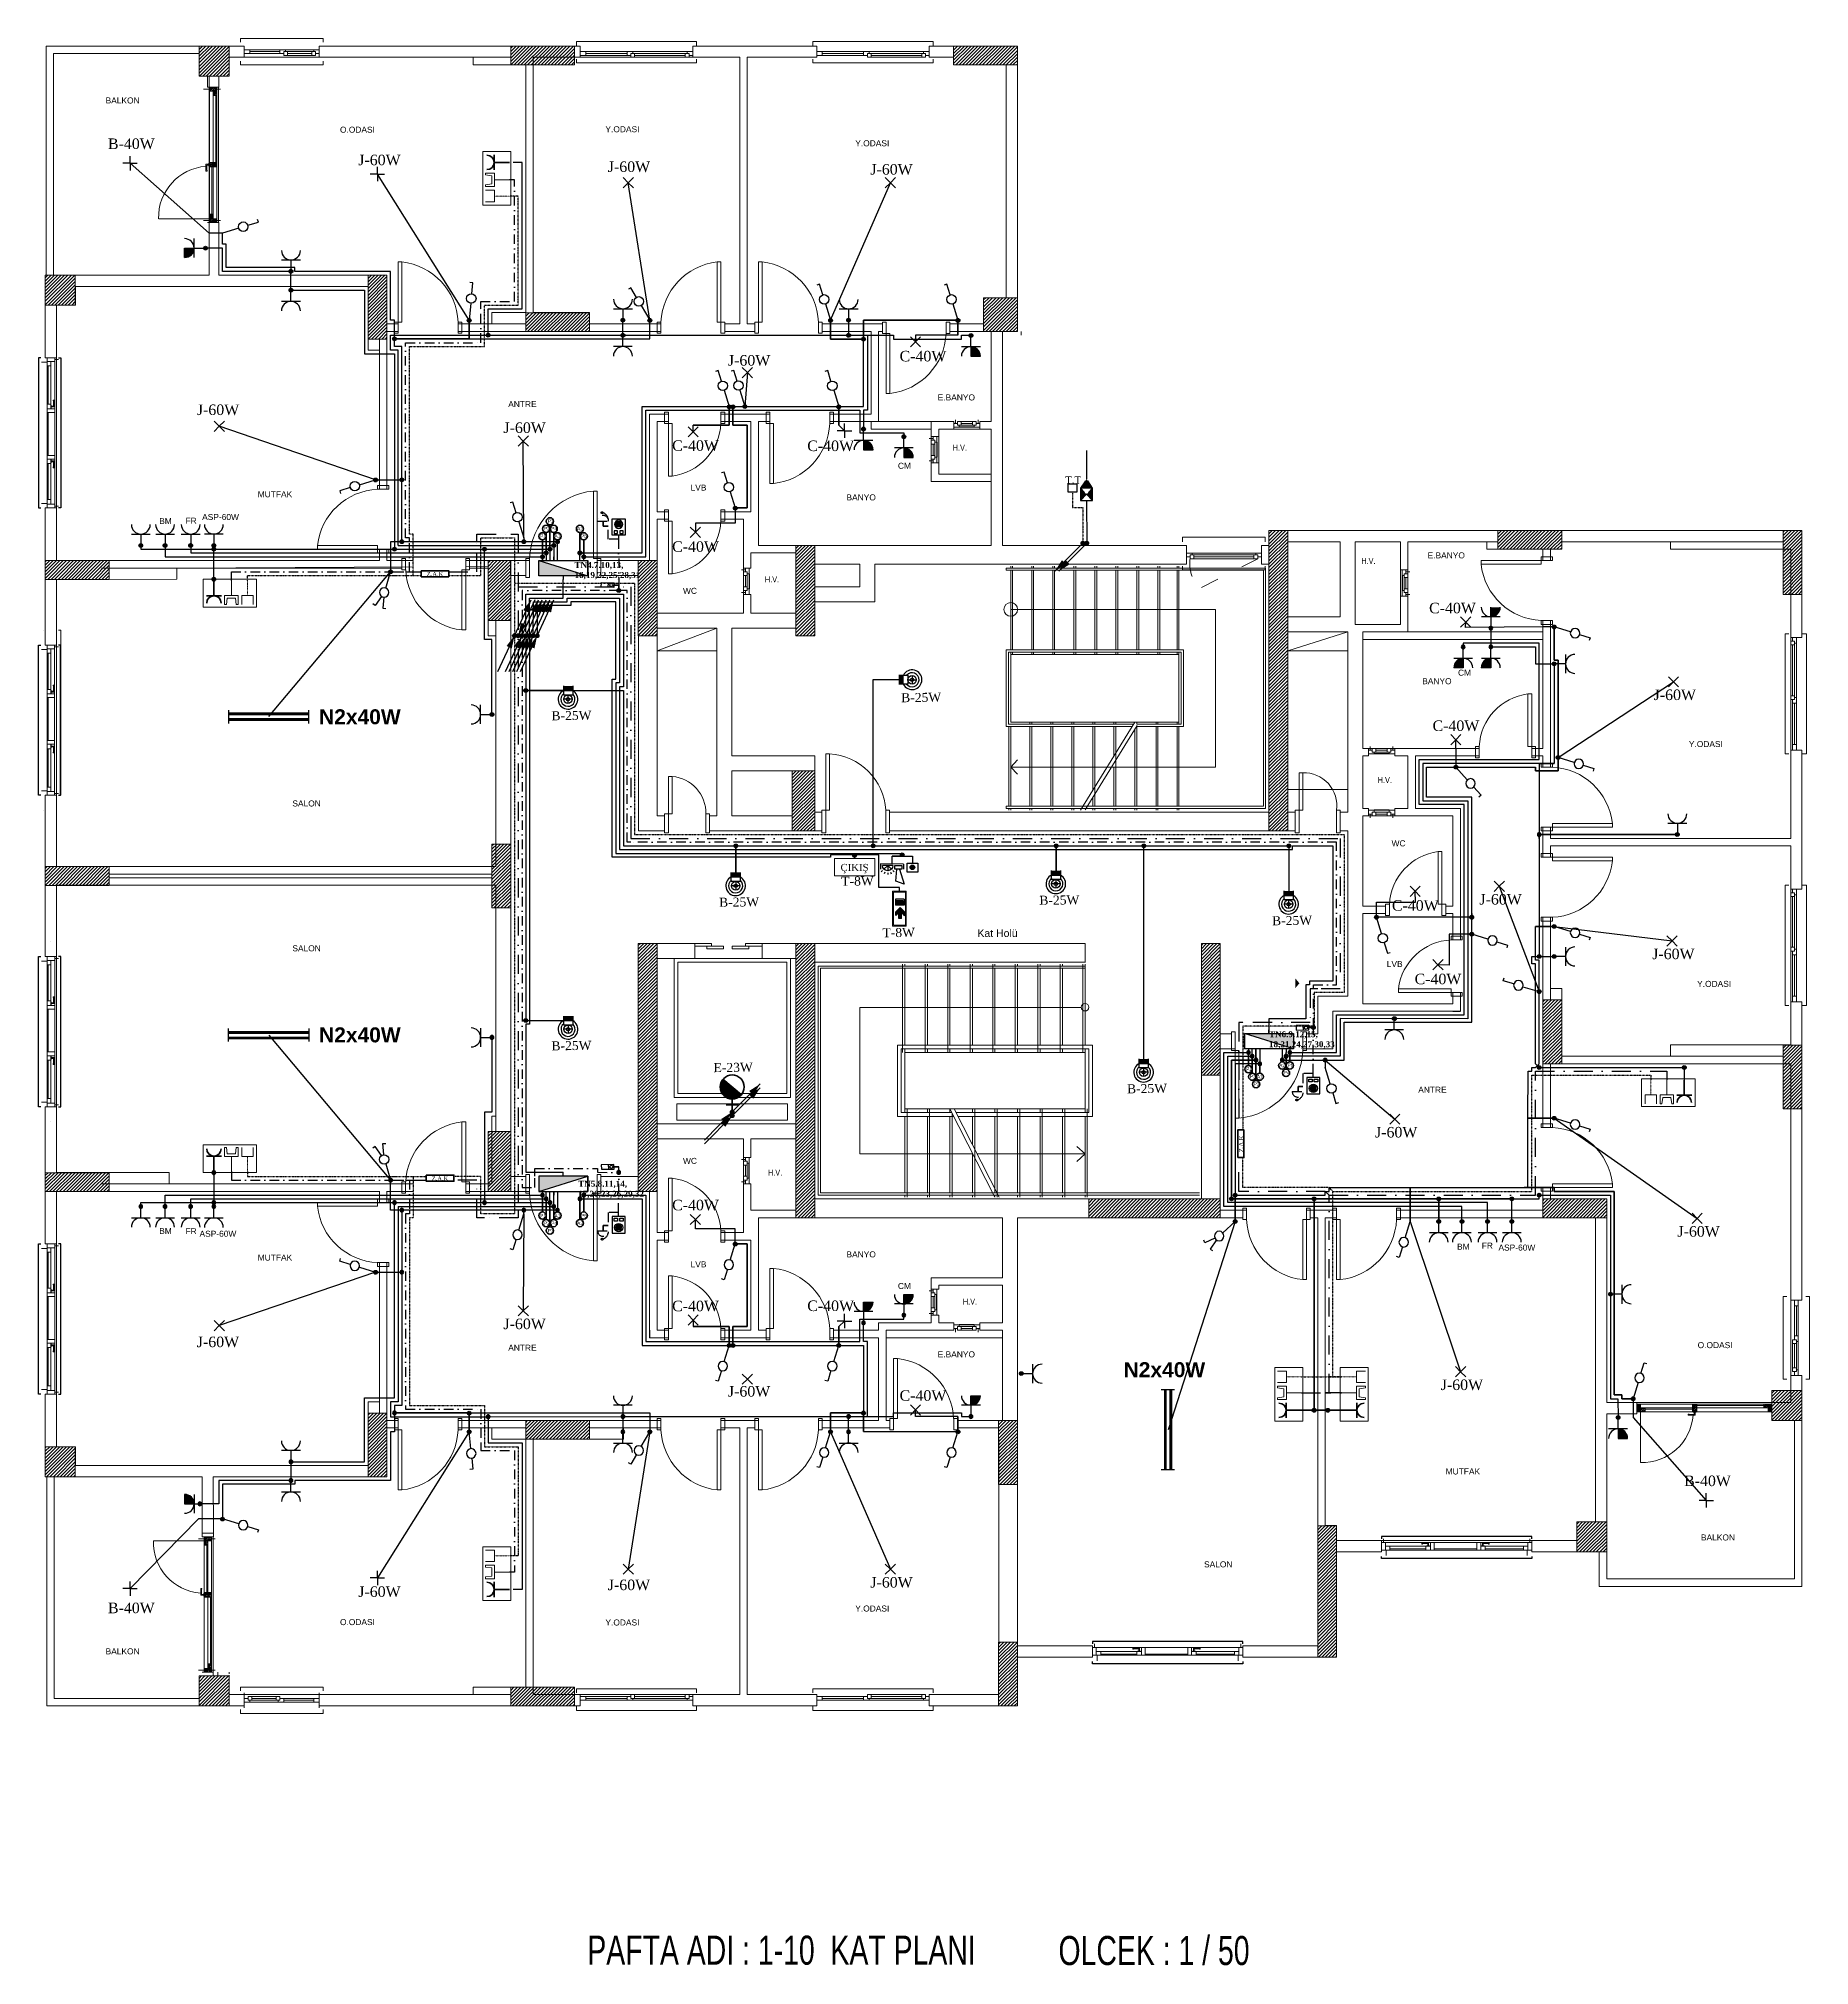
# Model space of a CAD drawing. Header units: millimetres. Extents: x 3395 to 31170, y 2853 to 7104.
# Drawn here: x 14178 to 16537, y 4101 to 6666 of the extents above; entities that cross this region are included whole.
import ezdxf

# ---------------------------------------------------------------- set-up
doc = ezdxf.new("R2010")
doc.units = ezdxf.units.MM
for name, pattern in [('ACAD_ISO02W100', [15, 12, -3]), ('ACAD_ISO03W100', [30, 12, -18]), ('CONTINOUS', [0]), ('DASHDOT', [25.4, 12.7, -6.35, 0, -6.35]), ('DASHDOTX2', [50.8, 25.4, -12.7, 0, -12.7]), ('DIVIDE', [1.25, 0.5, -0.25, 0, -0.25, 0, -0.25])]:
    doc.linetypes.add(name, pattern=pattern)
for name, color, linetype, lineweight in [('A-FR-DIRECTION', 2, 'Continuous', 30), ('ARM', 1, 'Continuous', 40), ('deha_elk armatür', 51, 'Continuous', 35), ('Duvar', 7, 'Continuous', 20), ('e_cable_cctv', 3, 'CONTINOUS', 30), ('EHAT-TV', 7, 'Continuous', 20), ('EHAT_PRIZ', 4, 'Continuous', 50), ('ELEKT', 2, 'Continuous', 50), ('elk035', 3, 'Continuous', 30), ('KAPEN', 30, 'Continuous', 13), ('OK', 51, 'Continuous', 20), ('SIVA', 42, 'Continuous', 9), ('TR', 252, 'Continuous', 5), ('ZİL', 53, 'DASHDOT', 20)]:
    doc.layers.add(name, color=color, linetype=linetype, lineweight=lineweight)
for name, color, linetype in [('AnaHat', 11, 'Continuous'), ('AydınlatmaT.', 1, 'Continuous'), ('DENIZLIK', 140, 'Continuous'), ('Diyafon.Zil', 41, 'DASHDOT'), ('E_BL_YAN', 7, 'Continuous'), ('Elektrik T.', 4, 'Continuous'), ('H', 3, 'Continuous'), ('hat', 3, 'Continuous'), ('Müşterek', 131, 'Continuous'), ('NORMAL', 70, 'Continuous'), ('S', 2, 'Continuous'), ('SEMBOLLER', 7, 'Continuous'), ('SembollerY.', 255, 'DIVIDE'), ('Telefon', 3, 'DIVIDE'), ('Televizyon', 255, 'DASHDOTX2'), ('Yan.Korna', 95, 'Continuous'), ('YazılarY.', 7, 'Continuous'), ('ÇıkışTabela', 3, 'Continuous')]:
    doc.layers.add(name, color=color, linetype=linetype)
doc.styles.add('ALT', font='times.ttf', dxfattribs={"height": 20})
doc.styles.add('MEKAN', font='times.ttf')
doc.styles.get("Standard").update_dxf_attribs({"font": 'arial.ttf'})
doc.styles.add('style1', font='arial.ttf')
pattern_1 = [(-45, (464486.7711, 4329893.691), (1.122532015, 1.122532015), [])]
pattern_2 = [(-45, (464516.7713, 4329883.691), (1.122532015, 1.122532015), [])]
pattern_3 = [(225, (4504498.5887, -378640.9306), (1.12253201513, -1.12253201513), [])]
pattern_4 = [(225, (4504488.5887, -378670.9308), (1.12253201513, -1.12253201513), [])]

msp = doc.modelspace()

# ---------------------------------------------------------------- texts
at = {"style": 'MEKAN'}
msp.add_text('T.T', height=9.45, dxfattribs=at).set_placement((15545.2, 6074))
at = {"layer": 'Duvar', "style": 'style1', "width": 0.8}
for p in [(15395.3, 6117.8), (15939.5, 5967), (15145.1, 5942.3), (15961.4, 5675.3), (15149.2, 5152.5), (15408.8, 4980.8)]:
    msp.add_text('H.V.  ', height=8, dxfattribs=at).set_placement(p)
at = {"layer": 'Elektrik T.', "color": 3, "style": 'ALT'}
for p in [(15326.7, 5782.8), (14860.9, 5758.7), (15084.2, 5510.4), (15510.8, 5513), (15820.8, 5485.8), (14860.9, 5319.2), (15627.6, 5262)]:
    msp.add_text('B-25W', height=12, rotation=0.8945, dxfattribs=at).set_placement(p)
msp.add_text('ÇIKIŞ', height=9.45, dxfattribs=at).set_placement((15245.9, 5558.1))
at = {"layer": 'Elektrik T.', "color": 0, "style": 'ALT'}
msp.add_text('T-8W', height=12, rotation=0.8945, dxfattribs=at).set_placement((15301.8, 5469.8))
at = {"layer": 'NORMAL', "style": 'ALT'}
for p in [(14694.6, 5950.6), (14701.3, 5145.9)]:
    msp.add_text('Z.A.K', height=5.67, dxfattribs=at).set_placement(p)
msp.add_text('Z.A.K', height=5.67, rotation=90, dxfattribs=at).set_placement((15782.4, 5183.7))
at = {"layer": 'YazılarY.', "style": 'MEKAN'}
for s, p in [('B-40W', (14270.1, 6519.4)), ('J-60W', (14603.5, 6497.8)), ('J-60W', (14935.9, 6488.8)), ('J-60W', (15285.6, 6485.3)), ('J-60W', (15095.9, 6231)), ('C-40W', (15324.6, 6236.6)), ('C-40W', (15324.6, 6236.6)), ('J-60W', (14388.5, 6165.2)), ('J-60W', (14796.9, 6141.3)), ('C-40W', (15021.6, 6117.5)), ('C-40W', (15021.6, 6117.5)), ('C-40W', (15201.6, 6117.2)), ('C-40W', (15201.6, 6117.2)), ('C-40W', (15021.6, 5983)), ('C-40W', (15021.6, 5983)), ('C-40W', (16029.9, 5901.2)), ('J-60W', (16329, 5785.7)), ('C-40W', (16034.5, 5744.5)), ('C-40W', (15980.4, 5505.2)), ('J-60W', (16096.9, 5513.4)), ('J-60W', (16327.1, 5440.7)), ('C-40W', (16010.6, 5407.3)), ('J-60W', (15957.9, 5203.3)), ('C-40W', (15021.6, 5106.3)), ('C-40W', (15021.6, 5106.3)), ('J-60W', (16360.7, 5071.2)), ('C-40W', (15021.6, 4971.9)), ('C-40W', (15021.6, 4971.9)), ('C-40W', (15201.6, 4972.2)), ('C-40W', (15201.6, 4972.2)), ('J-60W', (14796.9, 4948.1)), ('J-60W', (14388.4, 4924.1)), ('J-60W', (16045.4, 4867)), ('J-60W', (15095.9, 4858.3)), ('C-40W', (15324.6, 4852.7)), ('C-40W', (15324.6, 4852.7)), ('B-40W', (16369.6, 4739.1)), ('J-60W', (15285.6, 4604)), ('J-60W', (14603.5, 4591.6)), ('J-60W', (14935.9, 4600.6)), ('B-40W', (14270.1, 4569.9))]:
    msp.add_text(s, height=14, dxfattribs=at).set_placement(p)
at = {"layer": 'YazılarY.', "style": 'ALT'}
msp.add_text('T-8W', height=12, rotation=0.8945, dxfattribs=at).set_placement((15246.9, 5538.4))
at = {"layer": 'YazılarY.', "color": 3, "style": 'ALT'}
msp.add_text('E-23W', height=12, rotation=0.8945, dxfattribs=at).set_placement((15076.8, 5290.2))
at = {"layer": 'YazılarY.', "color": 3, "style": 'style1', "width": 0.7}
for s, p in [('PAFTA ADI : 1-10  KAT PLANI', (14908.6, 4101.9)), ('OLCEK : 1 / 50', (15536.2, 4101.4))]:
    msp.add_text(s, height=38.707, dxfattribs=at).set_placement(p)
at = {"layer": 'YazılarY.', "linetype": 'ByBlock', "char_height": 8}
for s, width, insert, attachment_point in [('BALKON', 66.173, (14266.9, 6588), 1), ('O.ODASI', 66.173, (14579.1, 6549.1), 1), ('Y.ODASI', 66.173, (14932.7, 6549.7), 1), ('Y.ODASI', 66.173, (15265.5, 6531), 1), ('ANTRE', 66.173, (14803.2, 6183.7), 1), ('E.BANYO', 66.173, (15375.3, 6192.6), 1), ('CM', 10.683, (15322.3, 6101.6), 1), ('MUTFAK', 66.173, (14469.5, 6063.7), 1), ('LVB', 66.173, (15046.1, 6072.6), 1), ('BANYO', 66.173, (15253.8, 6059.5), 1), ('BM', 10.683, (14338.3, 6028.1), 1), ('FR', 10.683, (14373.4, 6028.4), 1), ('E.BANYO', 66.173, (16027.9, 5982.3), 1), ('WC', 66.173, (15036, 5935.1), 1), ('CM', 10.683, (16068.4, 5818), 7), ('BANYO', 66.173, (16020.7, 5814.8), 1), ('Y.ODASI', 66.173, (16375.9, 5731.1), 1), ('SALON', 66.173, (14515.7, 5652), 1), ('WC', 66.173, (15979.9, 5598.9), 1), ('SALON', 66.173, (14515.7, 5451), 7), ('LVB', 66.173, (15973.5, 5438.3), 1), ('Y.ODASI', 66.173, (16386.9, 5411.8), 1), ('ANTRE', 66.173, (16015.4, 5270.8), 1), ('WC', 66.173, (15036, 5168), 7), ('BM', 10.683, (14338.3, 5074.9), 7), ('FR', 10.683, (14373.4, 5074.6), 7), ('BM', 10.683, (16067.1, 5061.9), 1), ('FR', 10.683, (16100, 5063.3), 1), ('MUTFAK', 66.173, (14469.5, 5039.3), 7), ('LVB', 66.173, (15046.1, 5030.4), 7), ('BANYO', 66.173, (15253.8, 5043.5), 7), ('CM', 10.683, (15322.3, 5001.4), 7), ('ANTRE', 66.173, (14803.2, 4919.3), 7), ('O.ODASI', 66.173, (16387.6, 4930.8), 1), ('E.BANYO', 66.173, (15375.3, 4910.4), 7), ('MUTFAK', 66.173, (16051.9, 4762.6), 1), ('BALKON', 66.173, (16392, 4666.6), 7), ('SALON', 66.173, (15730.1, 4638.9), 1), ('Y.ODASI', 66.173, (15265.5, 4572), 7), ('O.ODASI', 66.173, (14579.1, 4553.9), 7), ('Y.ODASI', 66.173, (14932.7, 4553.4), 7), ('BALKON', 66.173, (14266.9, 4515), 7)]:
    msp.add_mtext_dynamic_manual_height_columns(s, width=width, gutter_width=12.5, heights=[0], dxfattribs=dict(at, insert=insert, attachment_point=attachment_point))
at = {"layer": 'YazılarY.', "char_height": 8, "attachment_point": 1}
for insert in [(14395.5, 6033.4), (14392, 5079.1), (16122.3, 5060.7)]:
    msp.add_mtext('{\\C0;ASP-60W\\P} ', dxfattribs=dict(at, insert=insert))
at = {"layer": 'YazılarY.', "lineweight": 211, "char_height": 4.625}
for s, insert, attachment_point in [('{\\C9;\\c13289671;P1}', (14845.8, 6006.3), 1), ('{\\C9;\\c13289671;P2}', (14850.8, 6016.3), 1), ('{\\C9;\\c13289671;P3}', (14855.8, 6026.3), 1), ('{\\C9;\\c13289671;P4}', (14860.5, 6016.3), 1), ('{\\C9;\\c13289671;A1}', (14864.9, 6006.3), 1), ('{\\C9;\\c13289671;A2}', (14895, 6016.3), 1), ('{\\C9;\\c13289671;P5}', (14900.1, 6006.3), 1), ('{\\C9;\\c13289671;P1}', (15786.2, 5296.6), 1), ('{\\C9;\\c13289671;P2}', (15791.3, 5286.8), 1), ('{\\C9;\\c13289671;A1}', (15800.4, 5286.7), 1), ('{\\C9;\\c13289671;A2}', (15830.2, 5301.5), 1), ('{\\C9;\\c13289671;P4}', (15836.3, 5291.8), 1), ('{\\C9;\\c13289671;P5}', (15841.3, 5301.6), 1), ('{\\C9;\\c13289671;P3}', (15796.1, 5276.8), 1), ('{\\C9;\\c13289671;P1}', (14845.8, 5096.7), 7), ('{\\C9;\\c13289671;P2}', (14850.8, 5086.7), 7), ('{\\C9;\\c13289671;P3}', (14855.8, 5076.7), 7), ('{\\C9;\\c13289671;P4}', (14860.5, 5086.7), 7), ('{\\C9;\\c13289671;A1}', (14864.9, 5096.7), 7), ('{\\C9;\\c13289671;A2}', (14895, 5086.7), 7), ('{\\C9;\\c13289671;P5}', (14900.1, 5096.7), 7)]:
    msp.add_mtext_dynamic_manual_height_columns(s, width=10.596, gutter_width=23.1, heights=[0], dxfattribs=dict(at, insert=insert, attachment_point=attachment_point))
at = {"layer": 'YazılarY.', "color": 9, "linetype": 'ByBlock', "char_height": 8, "style": 'MEKAN'}
for s, insert, attachment_point in [('{\\fTimes New Roman|b1|i0|c162|p18;TN4.7.10,13,\\P16,19,22,25,28,31}', (14891.5, 5969.5), 1), ('{\\fTimes New Roman|b1|i0|c162|p18;TN6.9.12,15,\\P18,21,24,27,30,33}', (15816.6, 5344.8), 1), ('{\\fTimes New Roman|b1|i0|c162|p18;TN5.8.11,14,\\P17,20,23,26,29,32}', (14896.4, 5122.4), 7)]:
    msp.add_mtext_dynamic_manual_height_columns(s, width=18.933, gutter_width=12.5, heights=[0], dxfattribs=dict(at, insert=insert, attachment_point=attachment_point))
at = {"layer": 'YazılarY.', "color": 7, "char_height": 20, "width": 137.34}
for insert, attachment_point in [((14605.6, 5773.4), 2), ((14605.6, 5329.6), 8), ((15677.3, 4883.8), 8)]:
    msp.add_mtext('{\\fArial|b1|i0|c162|p34;N2x40W}', dxfattribs=dict(at, insert=insert, attachment_point=attachment_point))
at = {"layer": 'YazılarY.', "color": 1, "insert": (15428.2, 5480.3), "char_height": 10, "attachment_point": 1}
msp.add_mtext_dynamic_manual_height_columns('Kat Holü', width=117.478, gutter_width=12.5, heights=[0], dxfattribs=at)

# ---------------------------------------------------------------- blocks, each defined once
blk = doc.blocks.new('30x30')
at = {"layer": 'DENIZLIK'}
blk.add_line((2.5, -12.5), (2.5, 7.5), dxfattribs=at)
at = {"layer": 'Duvar'}
for p, q in [((5, 15), (-5, 15)), ((5, -20), (-5, -20))]:
    blk.add_line(p, q, dxfattribs=at)
at = {"layer": 'KAPEN'}
for p, q in [((-5, -10), (-5, 5)), ((-2.5, 5), (-2.5, -10)), ((0, 5), (0, -10))]:
    blk.add_line(p, q, dxfattribs=at)
for points in [[(0, 7.5), (0, 5), (-5, 5), (-5, 10), (-2.5, 10)], [(2.5, 15), (2.5, 7.5), (0, 7.5), (0, 10), (-2.5, 10), (-2.5, 15)], [(0, -12.5), (0, -10), (-5, -10), (-5, -15), (-2.5, -15)], [(2.5, -20), (2.5, -12.5), (0, -12.5), (0, -15), (-2.5, -15), (-2.5, -20)]]:
    blk.add_lwpolyline(points, dxfattribs=at)
at = {"layer": 'SIVA', "ltscale": 2}
for p, q in [((-2.5, 12.5), (-7.5, 12.5)), ((-2.5, -17.5), (-7.5, -17.5))]:
    blk.add_line(p, q, dxfattribs=at)
blk = doc.blocks.new('LL8-1A')
at = {"layer": 'KAPEN'}
for points in [[(-80, 0), (-80, -2.5), (-75, -2.5), (-75, 12.5), (-80, 12.5), (-80, 10)], [(0, 0), (0, -2.5), (-5, -2.5), (-5, 12.5), (0, 12.5), (0, 10)]]:
    blk.add_lwpolyline(points, dxfattribs=at)
blk.add_lwpolyline([(-5, -72.5), (-10, -72.5), (-10, -2.5), (-5, -2.5)], close=True, dxfattribs=at)
blk.add_arc((-0.6, 1.4), 74.5, 182.9884, 262.7694, dxfattribs=at)
blk = doc.blocks.new('RR9-1A')
at = {"layer": 'KAPEN'}
for points in [[(0, 0), (0, -2.5), (5, -2.5), (5, 12.5), (0, 12.5), (0, 10)], [(90, 0), (90, -2.5), (85, -2.5), (85, 12.5), (90, 12.5), (90, 10)]]:
    blk.add_lwpolyline(points, dxfattribs=at)
blk.add_lwpolyline([(5, -82.5), (10, -82.5), (10, -2.5), (5, -2.5)], close=True, dxfattribs=at)
blk.add_arc((0.7, 1.3), 84.3, 276.3007, 357.3945, dxfattribs=at)
blk = doc.blocks.new('LL1-2U')
at = {"layer": 'KAPEN'}
blk.add_lwpolyline([(5, 92.5), (10, 92.5), (10, 2.5), (5, 2.5)], close=True, dxfattribs=at)
for points in [[(0, 0), (0, 2.5), (5, 2.5), (5, -22.5), (0, -22.5), (0, -20)], [(100, 0), (100, 2.5), (95, 2.5), (95, -22.5), (100, -22.5), (100, -20)]]:
    blk.add_lwpolyline(points, dxfattribs=at)
blk.add_arc((0.8, -1.3), 94.2, 2.3093, 84.4176, dxfattribs=at)
blk = doc.blocks.new('BALKON KAPı')
at = {"layer": 'TR'}
h = blk.add_hatch(dxfattribs=at)
h.set_pattern_fill('ANSI31', color=256, scale=0.5, angle=-90, style=0)
h.set_pattern_definition(pattern_1)
h.paths.add_polyline_path([(482556.1, 4265815.1), (482561.1, 4265815.1), (482561.1, 4265810.1), (482561.1, 4265805.1), (482556.1, 4265805.1)])
h = blk.add_hatch(dxfattribs=at)
h.set_pattern_fill('ANSI31', color=256, scale=0.5, angle=-90, style=0)
h.set_pattern_definition(pattern_1)
h.paths.add_polyline_path([(482561.1, 4265815.1), (482567.1, 4265815.1), (482567.1, 4265811.6), (482567.1, 4265810.1), (482561.1, 4265810.1)])
h = blk.add_hatch(dxfattribs=at)
h.set_pattern_fill('ANSI31', color=256, scale=0.5, angle=-90, style=0)
h.set_pattern_definition(pattern_1)
h.paths.add_polyline_path([(482630.1, 4265815.1), (482636.1, 4265815.1), (482636.1, 4265810.1), (482630.1, 4265810.1)])
h = blk.add_hatch(dxfattribs=at)
h.set_pattern_fill('ANSI31', color=256, scale=0.5, angle=-90, style=0)
h.set_pattern_definition(pattern_1)
h.paths.add_polyline_path([(482630.1, 4265810.1), (482636.1, 4265810.1), (482636.1, 4265806.6), (482636.1, 4265805.1), (482630.1, 4265805.1)])
h = blk.add_hatch(dxfattribs=at)
h.set_pattern_fill('ANSI31', color=256, scale=0.5, angle=-90, style=0)
h.set_pattern_definition(pattern_2)
h.paths.add_polyline_path([(482725.1, 4265810.1), (482731.1, 4265810.1), (482731.1, 4265805.1), (482725.1, 4265805.1), (482725.1, 4265806.6)])
h = blk.add_hatch(dxfattribs=at)
h.set_pattern_fill('ANSI31', color=256, scale=0.5, angle=-90, style=0)
h.set_pattern_definition(pattern_2)
h.paths.add_polyline_path([(482731.1, 4265810.1), (482731.1, 4265815.1), (482736.1, 4265815.1), (482736.1, 4265805.1), (482731.1, 4265805.1)])
at = {"layer": 'Duvar', "linetype": 'ByBlock'}
for p, q in [((482556.1, 4265817.7), (482556.1, 4265802.7)), ((482736.1, 4265817.7), (482736.1, 4265802.7))]:
    blk.add_line(p, q, dxfattribs=at)
at = {"layer": 'KAPEN'}
for p, q in [((482636.1, 4265805.1), (482561.1, 4265805.1)), ((482636.1, 4265815.1), (482731.1, 4265815.1))]:
    blk.add_line(p, q, dxfattribs=at)
blk.add_lwpolyline([(482561.1, 4265815.1), (482561.1, 4265882.6)], dxfattribs=at)
for points in [[(482556.1, 4265815.1), (482561.1, 4265815.1), (482561.1, 4265805.1), (482556.1, 4265805.1)], [(482567.1, 4265810.1), (482561.1, 4265810.1), (482561.1, 4265815.1), (482567.1, 4265815.1)], [(482567.1, 4265811.6), (482630.1, 4265811.6), (482630.1, 4265815.1), (482567.1, 4265815.1)], [(482567.1, 4265810.1), (482630.1, 4265810.1), (482630.1, 4265811.6), (482567.1, 4265811.6)], [(482624.6, 4265819.6), (482633.6, 4265819.6), (482633.6, 4265815.6), (482632.6, 4265815.6), (482632.6, 4265818.6), (482625.6, 4265818.6), (482625.6, 4265818.1), (482624.6, 4265818.1)], [(482630.1, 4265810.1), (482636.1, 4265810.1), (482636.1, 4265815.1), (482630.1, 4265815.1)], [(482636.1, 4265805.1), (482630.1, 4265805.1), (482630.1, 4265810.1), (482636.1, 4265810.1)], [(482631.1, 4265815.1), (482631.1, 4265815.6), (482635.1, 4265815.6), (482635.1, 4265815.1)], [(482725.1, 4265806.6), (482636.1, 4265806.6), (482636.1, 4265810.1), (482725.1, 4265810.1)], [(482725.1, 4265805.1), (482636.1, 4265805.1), (482636.1, 4265806.6), (482725.1, 4265806.6)], [(482725.1, 4265805.1), (482731.1, 4265805.1), (482731.1, 4265810.1), (482725.1, 4265810.1)], [(482731.1, 4265815.1), (482736.1, 4265815.1), (482736.1, 4265805.1), (482731.1, 4265805.1)]]:
    blk.add_lwpolyline(points, close=True, dxfattribs=at)
blk.add_arc((482563.2, 4265814.8), 67.9, 4.0934, 91.8142, dxfattribs=at)
at = {"layer": 'SIVA'}
for p, q in [((482558.6, 4265822.7), (482558.6, 4265815.1)), ((482558.6, 4265805.1), (482558.6, 4265800.2)), ((482733.6, 4265822.7), (482733.6, 4265815.1)), ((482733.6, 4265805.1), (482733.6, 4265800.2))]:
    blk.add_line(p, q, dxfattribs=at)
blk = doc.blocks.new('60LIK')
at = {"layer": 'KAPEN'}
for points in [[(-10, 2.5), (-10, 0), (-5, 0), (-5, 30), (-10, 30), (-10, 27.5)], [(50, 2.5), (50, 0), (45, 0), (45, 30), (50, 30), (50, 27.5)]]:
    blk.add_lwpolyline(points, dxfattribs=at)
blk.add_lwpolyline([(-5, -50), (0, -50), (0, 0), (-5, 0)], close=True, dxfattribs=at)
blk.add_arc((1.3, -6), 44.1, 268.2581, 7.7675, dxfattribs=at)
blk = doc.blocks.new('p5 200-240')
at = {"layer": 'DENIZLIK'}
for points in [[(-5, 100), (-8, 100), (-8, -100), (-5, -100)], [(18.5, 100), (21.5, 100), (21.5, -100), (18.5, -100)]]:
    blk.add_lwpolyline(points, dxfattribs=at)
at = {"layer": 'Duvar'}
for p, q in [((-2.5, 100), (12.5, 100)), ((-2.5, -100), (12.5, -100))]:
    blk.add_line(p, q, dxfattribs=at)
at = {"layer": 'KAPEN'}
blk.add_line((0, 95), (0, -95), dxfattribs=at)
for points in [[(0, 100), (0, 95), (10, 95), (10, 100)], [(10, 89), (10, 95), (5, 95), (5, 89)], [(8.5, 89), (8.5, 38), (5, 38), (5, 89)], [(10, 89), (10, 38), (8.5, 38), (8.5, 89)], [(0, 32), (0, 27), (10, 27), (10, 32)], [(0.5, 43.5), (0.5, 34.5), (4.5, 34.5), (4.5, 35.5), (1.5, 35.5), (1.5, 42.5), (2, 42.5), (2, 43.5)], [(5, 37), (4.5, 37), (4.5, 33), (5, 33)], [(10, 38), (10, 32), (5, 32), (5, 38)], [(10, 27), (10, -30), (8.5, -30), (8.5, 27)], [(0, -30), (0, -35), (10, -35), (10, -30)], [(0.5, -46.5), (0.5, -37.5), (4.5, -37.5), (4.5, -38.5), (1.5, -38.5), (1.5, -45.5), (2, -45.5), (2, -46.5)], [(5, -40), (4.5, -40), (4.5, -36), (5, -36)], [(10, -41), (10, -35), (5, -35), (5, -41)], [(8.5, -89), (8.5, -41), (5, -41), (5, -89)], [(10, -89), (10, -41), (8.5, -41), (8.5, -89)], [(0, -95), (0, -100), (10, -100), (10, -95)], [(10, -89), (10, -95), (5, -95), (5, -89)], [(10, -89), (10, -95), (5, -95), (5, -89)]]:
    blk.add_lwpolyline(points, close=True, dxfattribs=at)
at = {"layer": 'SIVA'}
for p, q in [((-5, 97.5), (0, 97.5)), ((10, 94), (17.5, 94)), ((-5, -97.5), (0, -97.5)), ((10, -94), (17.5, -94))]:
    blk.add_line(p, q, dxfattribs=at)
blk = doc.blocks.new('B')
at = {"layer": 'elk035'}
blk.add_hatch(color=256, dxfattribs=at).paths.add_polyline_path([(2.5, 0, 1), (-2.5, 0, 1)])
blk.add_circle((0, 0), 2.5, dxfattribs=at)
blk = doc.blocks.new('ÜÇLÜ GRUP(TEL-TV-PRİZ)')
at = {"layer": 'EHAT-TV', "linetype": 'Continuous'}
blk.add_line((21.5, -2), (1.6, -2), dxfattribs=at)
at = {"layer": 'EHAT-TV', "color": 7, "lineweight": 20}
blk.add_lwpolyline([(25.1, 3.4), (33.5, 4.6), (33.5, 7), (21.5, 7), (21.5, -11), (33.5, -11), (33.5, -8.6), (25.1, -7.4), (25.1, 3.4)], dxfattribs=at)
at = {"layer": 'EHAT_PRIZ'}
for p, q in [((22.1, 31.3), (22.1, 11.2)), ((22.1, 21.2), (1.9, 21.2))]:
    blk.add_line(p, q, dxfattribs=at)
blk.add_arc((31.7, 21.2), 9.6, 90, 270, dxfattribs=at)
at = {"layer": 'OK'}
blk.add_lwpolyline([(0, 35.7), (37, 35.7), (37, -35.7), (0, -35.7)], close=True, dxfattribs=at)
at = {"layer": 'Telefon', "color": 3, "linetype": 'DIVIDE', "lineweight": 20}
blk.add_line((21.5, -23.5), (1.6, -23.5), dxfattribs=at)
at = {"layer": 'Telefon', "color": 3, "linetype": 'Continuous', "lineweight": 20}
for p, q in [((21.5, -15.8), (33.5, -15.8)), ((21.5, -31.1), (21.5, -15.8)), ((33.5, -31.1), (21.5, -31.1))]:
    blk.add_line(p, q, dxfattribs=at)
blk = doc.blocks.new('NORA')
for p, q in [((0, 0.228), (-0.032, 0.228)), ((0, 0.105), (0, 0.228))]:
    blk.add_line(p, q)
blk.add_circle((0, 0.053), 0.0525)
blk = doc.blocks.new('A')
at = {"layer": 'S', "xscale": 100, "yscale": 100, "zscale": 100, "rotation": 180}
blk.add_blockref('NORA', (0, 0), dxfattribs=at)
blk = doc.blocks.new('K')
at = {"layer": 'S', "color": 2}
for p, q in [((-4.5, 22.2), (-7.6, 21.3)), ((-1.4, 10.3), (-4.5, 22.2)), ((1.4, 10.3), (4.5, 22.2)), ((4.5, 22.2), (7.6, 21.3))]:
    blk.add_line(p, q, dxfattribs=at)
blk.add_circle((0, 5.2), 5.25, dxfattribs=at)
blk = doc.blocks.new('P2X36')
at = {"layer": 'H', "color": 1}
for p, q in [((-53.5, 9.1), (-53.5, -8.4)), ((53.5, -8.4), (53.5, 9.1))]:
    blk.add_line(p, q, dxfattribs=at)
at = {"layer": 'H', "color": 2}
for points in [[(-53.5, 3.7, 3.8, 3.8, 0), (53.5, 3.7, 1.6, 1.6, 0)], [(-53.5, -3.7, 3.8, 3.8, 0), (53.5, -3.7, 1.6, 1.6, 0)]]:
    blk.add_lwpolyline(points, format="xyseb", dxfattribs=at)
blk = doc.blocks.new('KAAC')
at = {"layer": 'SEMBOLLER', "color": 9}
for p, q in [((-0.081, 0.306), (0.081, 0.306)), ((-0.081, 0.29), (0.081, 0.29)), ((-0.078, 0.322), (0.078, 0.322)), ((-0.078, 0.274), (0.078, 0.274)), ((-0.071, 0.338), (0.071, 0.338)), ((-0.071, 0.258), (0.071, 0.258)), ((-0.059, 0.354), (0.059, 0.354)), ((-0.059, 0.242), (0.059, 0.242)), ((-0.039, 0.37), (0.039, 0.37)), ((-0.039, 0.226), (0.039, 0.226))]:
    blk.add_line(p, q, dxfattribs=at)
at = {"layer": 'SEMBOLLER', "color": 4}
blk.add_lwpolyline([(-0.175, 0.45), (-0.175, 0), (0.175, 0), (0.175, 0.45)], close=True, dxfattribs=at)
at = {"layer": 'SEMBOLLER', "color": 3}
for points in [[(-0.123, 0.045), (-0.123, 0.12), (-0.028, 0.12), (-0.028, 0.045)], [(0.028, 0.045), (0.028, 0.12), (0.123, 0.12), (0.123, 0.045)]]:
    blk.add_lwpolyline(points, close=True, dxfattribs=at)
at = {"layer": 'SEMBOLLER', "color": 2}
blk.add_circle((0, 0.298), 0.112, dxfattribs=at)
at = {"layer": 'SEMBOLLER', "color": 9}
for start, end in [(174.3781, 185.6219), (150.6713, 162.9089), (197.0911, 209.3287), (118.155, 136.7056), (223.2944, 241.845), (43.2944, 61.845), (298.155, 316.7056), (17.0911, 29.3287), (330.6713, 342.9089), (354.3781, 5.6219)]:
    blk.add_arc((0, 0.298), 0.0817, start, end, dxfattribs=at)
blk = doc.blocks.new('E-25')
at = {"layer": 'deha_elk armatür', "lineweight": 35}
blk.add_hatch(color=256, dxfattribs=at).paths.add_polyline_path([(-12.3, -10.3, 0.700134), (16, 0, 0.176378), (12.3, 10.3)])
for p, q in [((12.3, 10.3), (-12.3, -10.3)), ((8, -23.7), (-8, -23.7)), ((0, -16), (0, -33.3)), ((0, -23.7), (8, -23.7))]:
    blk.add_line(p, q, dxfattribs=at)
blk.add_circle((0, 0), 16, dxfattribs=at)
blk = doc.blocks.new('ISIKLIALARMSIRENI')
for p, q in [((0, -322), (0, 322)), ((0, 322), (139, 322)), ((40, -26), (40, 268)), ((40, 121), (144, 225)), ((40, 121), (144, 17)), ((40, 121), (187, 121)), ((183, 263), (217, 298)), ((226, 198), (271, 216)), ((226, 44), (271, 25)), ((242, 121), (290, 121)), ((0, -322), (139, -322)), ((144, -80), (40, -80)), ((40, -80), (40, -268)), ((40, -268), (144, -268)), ((144, -268), (144, -80)), ((472, -105), (144, -130)), ((144, -206), (558, -340)), ((183, -22), (217, -56)), ((558, -340), (472, -105))]:
    blk.add_line(p, q)
blk.add_arc((40, 121), 147, 270, 90)
blk = doc.blocks.new('YÖNLENDİRME-10')
at = {"layer": 'A-FR-DIRECTION'}
blk.add_hatch(color=255, dxfattribs=at).paths.add_polyline_path([(75379.7, 29900.3), (75369.7, 29910.4), (75380, 29920.6), (75389.1, 29920.6), (75381.9, 29913.5), (75395.7, 29913.5), (75395.7, 29907.3), (75381.7, 29907.3), (75388.7, 29900.3)])
at = {"layer": 'e_cable_cctv'}
h = blk.add_hatch(color=0, dxfattribs=at)
h.dxf.hatch_style = 1
h.paths.add_polyline_path([(75364.1, 29919.9), (75353.7, 29917.6), (75353.7, 29902.1), (75364.1, 29899.6)])
at = {"layer": 'A-FR-DIRECTION', "color": 255, "lineweight": 0}
for p, q in [((75331.1, 29892.7), (75331.1, 29925.2)), ((75331.1, 29925.2), (75413.8, 29925.2)), ((75333, 29894.6), (75333, 29923.3)), ((75333, 29923.3), (75411.9, 29923.3)), ((75411.9, 29923.3), (75411.9, 29894.6)), ((75413.8, 29925.2), (75413.8, 29892.7)), ((75413.8, 29892.7), (75331.1, 29892.7)), ((75411.9, 29894.6), (75333, 29894.6))]:
    blk.add_line(p, q, dxfattribs=at)
at = {"layer": 'A-FR-DIRECTION', "color": 255}
for p, q in [((75349.6, 29919.9), (75349.6, 29899.6)), ((75349.6, 29919.9), (75364.1, 29919.9)), ((75364.1, 29919.9), (75364.1, 29899.6)), ((75364.1, 29919.9), (75364.1, 29899.6)), ((75369.7, 29910.4), (75380, 29920.6)), ((75389.1, 29920.6), (75380, 29920.6)), ((75381.9, 29913.5), (75389.1, 29920.6)), ((75349.6, 29899.6), (75364.1, 29899.6)), ((75379.7, 29900.3), (75369.7, 29910.4)), ((75388.7, 29900.3), (75379.7, 29900.3)), ((75395.7, 29907.3), (75381.7, 29907.3)), ((75388.7, 29900.3), (75381.7, 29907.3)), ((75395.7, 29913.5), (75381.9, 29913.5)), ((75395.7, 29913.5), (75395.7, 29907.3))]:
    blk.add_line(p, q, dxfattribs=at)
blk.add_lwpolyline([(75364.1, 29919.9), (75353.7, 29917.6), (75353.7, 29902.1), (75364.1, 29899.6)], dxfattribs=at)

# ---------------------------------------------------------------- hatches: boundary and pattern name
at = {"layer": 'Duvar'}
msp.add_hatch(color=256, dxfattribs=at).paths.add_polyline_path([(15851.9, 5402.4), (15851.9, 5408.6), (15851.9, 5414.9), (15857.1, 5408.6)])
at = {"layer": 'Elektrik T.', "linetype": 'ByBlock'}
h = msp.add_hatch(color=256, dxfattribs=at)
h.dxf.hatch_style = 1
h.paths.add_polyline_path([(14384.8, 6387.5), (14372.2, 6387.5), (14372.2, 6374.9, 0.414214)])
h = msp.add_hatch(color=256, dxfattribs=at)
h.dxf.hatch_style = 1
h.paths.add_polyline_path([(15419.5, 6256.1), (15419.5, 6243.5), (15432.1, 6243.5, 0.414214)])
h = msp.add_hatch(color=256, dxfattribs=at)
h.dxf.hatch_style = 1
h.paths.add_polyline_path([(15289.2, 6118.8, 0.414214), (15276.6, 6131.4), (15276.6, 6118.8)])
h = msp.add_hatch(color=256, dxfattribs=at)
h.dxf.hatch_style = 1
h.paths.add_polyline_path([(15330.2, 6121.3), (15330.2, 6108.7), (15342.8, 6108.7, 0.414214)])
h = msp.add_hatch(color=256, dxfattribs=at)
h.dxf.hatch_style = 1
h.paths.add_polyline_path([(16112, 5909.2), (16112, 5896.6, 0.414214), (16124.6, 5909.2)])
h = msp.add_hatch(color=256, dxfattribs=at)
h.dxf.hatch_style = 1
h.paths.add_polyline_path([(16062.8, 5828.7), (16075.4, 5828.7), (16075.4, 5841.3, 0.414214)])
h = msp.add_hatch(color=256, dxfattribs=at)
h.dxf.hatch_style = 1
h.paths.add_polyline_path([(16112, 5828.8), (16112, 5841.4, 0.414214), (16099.4, 5828.8)])
at = {"layer": 'Elektrik T.'}
for points in [[(14877.1, 5804.4), (14877.1, 5798.4), (14889.1, 5798.4), (14889.1, 5804.4)], [(15323.4, 5807), (15329.4, 5807), (15329.4, 5819), (15323.4, 5819)], [(15100.4, 5556.1), (15100.4, 5550.1), (15112.4, 5550.1), (15112.4, 5556.1)], [(15527, 5558.7), (15527, 5552.7), (15539, 5552.7), (15539, 5558.7)], [(15837, 5531.6), (15837, 5525.6), (15849, 5525.6), (15849, 5531.6)], [(14877.1, 5365), (14877.1, 5359), (14889.1, 5359), (14889.1, 5365)], [(15643.8, 5307.8), (15643.8, 5301.8), (15655.8, 5301.8), (15655.8, 5307.8)]]:
    msp.add_hatch(color=3, dxfattribs=at).paths.add_polyline_path(points)
at = {"layer": 'Elektrik T.', "linetype": 'ByBlock'}
h = msp.add_hatch(color=256, dxfattribs=at)
h.dxf.hatch_style = 1
h.paths.add_polyline_path([(15276.6, 4984.2), (15276.6, 4971.6, 0.414214), (15289.2, 4984.2)])
h = msp.add_hatch(color=256, dxfattribs=at)
h.dxf.hatch_style = 1
h.paths.add_polyline_path([(15342.8, 4994.3), (15330.2, 4994.3), (15330.2, 4981.7, 0.414214)])
h = msp.add_hatch(color=256, dxfattribs=at)
h.dxf.hatch_style = 1
h.paths.add_polyline_path([(15432.1, 4859.5), (15419.5, 4859.5), (15419.5, 4846.9, 0.414214)])
at = {"layer": 'Elektrik T.'}
h = msp.add_hatch(color=256, dxfattribs=at)
h.dxf.hatch_style = 1
h.paths.add_polyline_path([(16281.6, 4815.3), (16281.6, 4802.7), (16294.2, 4802.7, 0.414214)])
at = {"layer": 'Elektrik T.', "linetype": 'ByBlock'}
h = msp.add_hatch(color=256, dxfattribs=at)
h.dxf.hatch_style = 1
h.paths.add_polyline_path([(14372.2, 4728.1), (14372.2, 4715.5), (14384.8, 4715.5, 0.414214)])
at = {"layer": 'TR'}
h = msp.add_hatch(dxfattribs=at)
h.set_pattern_fill('ANSI31', color=256, scale=0.5, angle=180, style=0)
h.set_pattern_definition(pattern_3)
h.paths.add_polyline_path([(16306.6, 4838.1), (16311.6, 4838.1), (16311.6, 4843.1), (16311.6, 4848.1), (16306.6, 4848.1)])
h = msp.add_hatch(dxfattribs=at)
h.set_pattern_fill('ANSI31', color=256, scale=0.5, angle=180, style=0)
h.set_pattern_definition(pattern_3)
h.paths.add_polyline_path([(16311.6, 4838.1), (16317.6, 4838.1), (16317.6, 4841.6), (16317.6, 4843.1), (16311.6, 4843.1)])
h = msp.add_hatch(dxfattribs=at)
h.set_pattern_fill('ANSI31', color=256, scale=0.5, angle=180, style=0)
h.set_pattern_definition(pattern_3)
h.paths.add_polyline_path([(16380.6, 4843.1), (16386.6, 4843.1), (16386.6, 4846.6), (16386.6, 4848.1), (16380.6, 4848.1)])
h = msp.add_hatch(dxfattribs=at)
h.set_pattern_fill('ANSI31', color=256, scale=0.5, angle=180, style=0)
h.set_pattern_definition(pattern_3)
h.paths.add_polyline_path([(16380.6, 4838.1), (16386.6, 4838.1), (16386.6, 4843.1), (16380.6, 4843.1)])
h = msp.add_hatch(dxfattribs=at)
h.set_pattern_fill('ANSI31', color=256, scale=0.5, angle=180, style=0)
h.set_pattern_definition(pattern_4)
h.paths.add_polyline_path([(16475.6, 4843.1), (16481.6, 4843.1), (16481.6, 4848.1), (16475.6, 4848.1), (16475.6, 4846.6)])
h = msp.add_hatch(dxfattribs=at)
h.set_pattern_fill('ANSI31', color=256, scale=0.5, angle=180, style=0)
h.set_pattern_definition(pattern_4)
h.paths.add_polyline_path([(16481.6, 4843.1), (16481.6, 4838.1), (16486.6, 4838.1), (16486.6, 4848.1), (16481.6, 4848.1)])
at = {"layer": 'ZİL', "linetype": 'ACAD_ISO02W100'}
msp.add_hatch(color=256, dxfattribs=at).paths.add_polyline_path([(15573.8, 6079.8), (15565.6, 6067.6), (15581.6, 6067.6)])
h = msp.add_hatch(color=256, dxfattribs=at)
h.paths.add_polyline_path([(15581.6, 6067.6), (15573.6, 6059.6), (15581.6, 6051.6)])
h.paths.add_polyline_path([(15565.6, 6067.6), (15565.6, 6051.6), (15573.6, 6059.6)])

# ---------------------------------------------------------------- linework, layer by layer
at = {"lineweight": 211}
for p, q in [((14868.8, 5996.5), (14868.8, 5998.8)), ((14868.8, 5106.5), (14868.8, 5104.2))]:
    msp.add_line(p, q, dxfattribs=at)
at = {"linetype": 'ByBlock'}
msp.add_line((14991.6, 4946.5), (14991.6, 4936.5), dxfattribs=at)
msp.add_lwpolyline([(15581.6, 6067.6), (15565.6, 6067.6), (15565.6, 6051.6), (15581.6, 6051.6)], close=True)
msp.add_lwpolyline([(16061.6, 5371.4), (16071.6, 5371.4)], dxfattribs=at)
at = {"layer": 'AnaHat'}
for p, q in [((14876.6, 5951.1), (14876.6, 5946.1)), ((14831.5, 5871.4), (14831.5, 5876.4)), ((15816.6, 5341.7), (15816.6, 5346.7)), ((14876.6, 5151.9), (14876.6, 5156.9))]:
    msp.add_line(p, q, dxfattribs=at)
for points in [[(14831.5, 5871.4), (14831.5, 5921.5), (14831.5, 5921.5), (14876.6, 5921.5), (14876.6, 5946.1)], [(14831.5, 5871.4), (14826.5, 5876.4), (14826.5, 5921.5), (14826.5, 5926.5), (14956.6, 5926.5), (14956.6, 5926.5), (14956.6, 5803.4), (14956.6, 5803.4), (14951.6, 5803.4), (14951.6, 5591.5), (14951.6, 5586.5), (15843, 5586.5), (15848, 5586.5), (15848, 5591.5), (15901.6, 5591.5), (15901.6, 5591.5), (15901.6, 5411.4), (15901.6, 5411.4), (15875.7, 5411.4), (15870.7, 5411.4), (15870.7, 5406.4), (15865.7, 5406.4), (15865.7, 5361.4), (15865.7, 5361.4), (15816.6, 5361.4), (15816.6, 5341.7)], [(14831.5, 5871.4), (14831.5, 5359), (14831.5, 5354), (14826.5, 5354), (14826.5, 5156.9), (14876.6, 5156.9)]]:
    msp.add_lwpolyline(points, dxfattribs=at)
at = {"layer": 'ARM', "color": 7, "linetype": 'Continuous', "lineweight": 20}
msp.add_line((15237.7, 5574.5), (15237.7, 5551.5), dxfattribs=at)
at = {"layer": 'AydınlatmaT.', "color": 1}
for p, q in [((14299.5, 6500.4), (14289.9, 6500.4)), ((14299.5, 6500.4), (14299.5, 6510)), ((14299.5, 6500.4), (14309.1, 6500.4)), ((14299.5, 6500.4), (14299.5, 6490.8)), ((14629, 6486.1), (14629, 6495.7)), ((14629, 6486.1), (14619.4, 6486.1)), ((14629, 6486.1), (14638.6, 6486.1)), ((14629, 6486.1), (14629, 6476.5)), ((14963.2, 6474.5), (14956.4, 6481.3)), ((14963.2, 6474.5), (14956.4, 6467.7)), ((14963.2, 6474.5), (14970, 6481.3)), ((14963.2, 6474.5), (14970, 6467.7)), ((15312.3, 6474.5), (15305.5, 6481.3)), ((15312.3, 6474.5), (15305.5, 6467.7)), ((15312.3, 6474.5), (15319, 6481.3)), ((15312.3, 6474.5), (15319, 6467.7)), ((15345.8, 6262.5), (15339, 6269.3)), ((15345.8, 6262.5), (15339, 6255.8)), ((15345.8, 6262.5), (15352.6, 6269.3)), ((15345.8, 6262.5), (15352.6, 6255.8)), ((15121.8, 6221.7), (15115, 6228.4)), ((15121.8, 6221.7), (15115, 6214.9)), ((15121.8, 6221.7), (15128.6, 6228.4)), ((15121.8, 6221.7), (15128.6, 6214.9)), ((14418.4, 6150.2), (14411.6, 6157)), ((14418.4, 6150.2), (14411.6, 6143.4)), ((14418.4, 6150.2), (14425.2, 6157)), ((14418.4, 6150.2), (14425.2, 6143.4)), ((14823.3, 6130.6), (14816.5, 6137.4)), ((14823.3, 6130.6), (14830.1, 6137.4)), ((15049.5, 6142.8), (15042.8, 6149.6)), ((15049.5, 6142.8), (15042.8, 6136)), ((15049.5, 6142.8), (15056.3, 6149.6)), ((15049.5, 6142.8), (15056.3, 6136)), ((15251.2, 6144.2), (15241.6, 6144.2)), ((15251.2, 6144.2), (15251.2, 6153.8)), ((15251.2, 6144.2), (15251.2, 6134.6)), ((15251.2, 6144.2), (15260.8, 6144.2)), ((14823.3, 6130.6), (14816.5, 6123.8)), ((14823.3, 6130.6), (14830.1, 6123.8)), ((15052.5, 6009), (15045.7, 6015.8)), ((15052.5, 6009), (15045.7, 6002.2)), ((15052.5, 6009), (15059.3, 6015.8)), ((15052.5, 6009), (15059.3, 6002.2)), ((16078.7, 5889.6), (16071.9, 5896.4)), ((16078.7, 5889.6), (16071.9, 5882.8)), ((16078.7, 5889.6), (16085.4, 5896.4)), ((16078.7, 5889.6), (16085.4, 5882.8)), ((16355.4, 5810), (16348.6, 5816.8)), ((16355.4, 5810), (16348.6, 5803.2)), ((16355.4, 5810), (16362.1, 5816.8)), ((16355.4, 5810), (16362.1, 5803.2)), ((16065.4, 5732.9), (16058.7, 5739.7)), ((16065.4, 5732.9), (16058.7, 5726.1)), ((16065.4, 5732.9), (16072.2, 5739.7)), ((16065.4, 5732.9), (16072.2, 5726.1)), ((16123.3, 5537.7), (16116.5, 5544.5)), ((16123.3, 5537.7), (16130.1, 5544.5)), ((16011.4, 5531.1), (16004.6, 5537.9)), ((16011.4, 5531.1), (16004.6, 5524.3)), ((16011.4, 5531.1), (16018.1, 5537.9)), ((16011.4, 5531.1), (16018.1, 5524.3)), ((16123.3, 5537.7), (16116.5, 5530.9)), ((16123.3, 5537.7), (16130.1, 5530.9)), ((16353.5, 5465), (16346.7, 5471.8)), ((16353.5, 5465), (16346.7, 5458.2)), ((16353.5, 5465), (16360.3, 5471.8)), ((16353.5, 5465), (16360.3, 5458.2)), ((16041.6, 5433.3), (16034.8, 5440.1)), ((16041.6, 5433.3), (16048.4, 5440.1)), ((16041.6, 5433.3), (16034.8, 5426.5)), ((16041.6, 5433.3), (16048.4, 5426.5)), ((15984.3, 5227.7), (15977.5, 5234.5)), ((15984.3, 5227.7), (15991.1, 5234.5)), ((15984.3, 5227.7), (15977.5, 5220.9)), ((15984.3, 5227.7), (15991.1, 5220.9)), ((15052.5, 5094), (15045.7, 5100.8)), ((15052.5, 5094), (15045.7, 5087.2)), ((15052.5, 5094), (15059.3, 5100.8)), ((15052.5, 5094), (15059.3, 5087.2)), ((16387.1, 5095.5), (16380.3, 5102.3)), ((16387.1, 5095.5), (16380.3, 5088.8)), ((16387.1, 5095.5), (16393.8, 5102.3)), ((16387.1, 5095.5), (16393.8, 5088.8)), ((14823.3, 4972.4), (14816.5, 4979.2)), ((14823.3, 4972.4), (14830.1, 4979.2)), ((14418.4, 4952.8), (14411.6, 4959.6)), ((14418.4, 4952.8), (14411.6, 4946)), ((14418.4, 4952.8), (14425.2, 4959.6)), ((14418.4, 4952.8), (14425.2, 4946)), ((14823.3, 4972.4), (14816.5, 4965.6)), ((14823.3, 4972.4), (14830.1, 4965.6)), ((15049.5, 4960.2), (15042.8, 4967)), ((15049.5, 4960.2), (15042.8, 4953.4)), ((15049.5, 4960.2), (15056.3, 4967)), ((15049.5, 4960.2), (15056.3, 4953.4)), ((15251.2, 4958.8), (15241.6, 4958.8)), ((15251.2, 4958.8), (15251.2, 4968.4)), ((15251.2, 4958.8), (15251.2, 4949.2)), ((15251.2, 4958.8), (15260.8, 4958.8)), ((15121.8, 4881.4), (15115, 4888.1)), ((15121.8, 4881.4), (15115, 4874.6)), ((15121.8, 4881.4), (15128.6, 4888.1)), ((15121.8, 4881.4), (15128.6, 4874.6)), ((16071.8, 4891.4), (16065, 4898.2)), ((16071.8, 4891.4), (16065, 4884.6)), ((16071.8, 4891.4), (16078.6, 4898.2)), ((16071.8, 4891.4), (16078.6, 4884.6)), ((15345.8, 4840.5), (15339, 4847.2)), ((15345.8, 4840.5), (15339, 4833.7)), ((15345.8, 4840.5), (15352.6, 4847.2)), ((15345.8, 4840.5), (15352.6, 4833.7)), ((16399.1, 4720.1), (16399.1, 4729.7)), ((16399.1, 4720.1), (16389.5, 4720.1)), ((16399.1, 4720.1), (16408.7, 4720.1)), ((16399.1, 4720.1), (16399.1, 4710.5)), ((14629, 4616.9), (14629, 4626.5)), ((14963.2, 4628.5), (14956.4, 4635.3)), ((14963.2, 4628.5), (14956.4, 4621.7)), ((14963.2, 4628.5), (14970, 4635.3)), ((14963.2, 4628.5), (14970, 4621.7)), ((15312.3, 4628.5), (15305.5, 4635.3)), ((15312.3, 4628.5), (15305.5, 4621.7)), ((15312.3, 4628.5), (15319, 4635.3)), ((15312.3, 4628.5), (15319, 4621.7)), ((14299.5, 4602.7), (14289.9, 4602.7)), ((14299.5, 4602.7), (14299.5, 4612.3)), ((14299.5, 4602.7), (14309.1, 4602.7)), ((14299.5, 4602.7), (14299.5, 4593.1)), ((14629, 4616.9), (14619.4, 4616.9)), ((14629, 4616.9), (14638.6, 4616.9)), ((14629, 4616.9), (14629, 4607.3))]:
    msp.add_line(p, q, dxfattribs=at)
at = {"layer": 'AydınlatmaT.', "linetype": 'ByBlock'}
for p, q in [((14405, 6407.5), (14299.5, 6500.4)), ((14751.2, 6291.5), (14629, 6486.1)), ((14991.8, 6291.5), (14963.2, 6474.5)), ((15232.5, 6291.5), (15312.3, 6474.5)), ((14422.6, 6407.5), (14405, 6407.5)), ((14626.6, 6079), (14418.4, 6150.2)), ((15243.4, 6151.5), (15251.2, 6144.2)), ((14823.9, 6001.5), (14823.3, 6130.6)), ((15105.6, 6041.4), (15105.6, 6026.4)), ((15105.6, 6021.4), (15052.5, 6021.4)), ((15052.5, 6021.4), (15052.5, 6009)), ((15105.6, 6026.4), (15105.6, 6021.4)), ((14484.3, 5763.6), (14646.6, 5956.5)), ((14484.3, 5339.4), (14646.6, 5146.5)), ((14823.9, 5101.5), (14823.3, 4972.4)), ((15052.5, 5081.6), (15052.5, 5094)), ((15105.6, 5081.6), (15052.5, 5081.6)), ((15105.6, 5076.6), (15105.6, 5081.6)), ((15105.6, 5061.6), (15105.6, 5076.6)), ((14626.6, 5024), (14418.4, 4952.8)), ((15243.4, 4951.5), (15251.2, 4958.8)), ((14751.2, 4811.5), (14629, 4616.9)), ((14991.8, 4811.5), (14963.2, 4628.5)), ((15232.5, 4811.5), (15312.3, 4628.5)), ((14390.6, 4695.5), (14299.5, 4602.7)), ((14422.6, 4695.5), (14390.6, 4695.5))]:
    msp.add_line(p, q, dxfattribs=at)
at = {"layer": 'AydınlatmaT.'}
for p, q in [((14444.2, 6414.1), (14422.6, 6407.5)), ((14753.4, 6314), (14751.2, 6291.5)), ((15226, 6313.1), (15232.5, 6291.5)), ((15395.6, 6313.1), (15402.2, 6291.5)), ((14980.4, 6311), (14991.8, 6291.5)), ((15121.8, 6221.7), (15118.4, 6176.7)), ((15090.9, 6198.1), (15097.5, 6176.5)), ((15111.8, 6198.4), (15118.4, 6176.7)), ((15236.8, 6198.1), (15243.4, 6176.5)), ((15573.8, 6079.8), (15573.8, 6118)), ((14604.9, 6072.4), (14626.6, 6079)), ((15099, 6063), (15105.6, 6041.4)), ((15573.6, 6051.6), (15573.8, 5994.5)), ((14817.3, 6023.1), (14823.9, 6001.5)), ((14640, 5934.8), (14646.6, 5956.5)), ((16078.5, 5882.3), (16078.7, 5889.6)), ((16181.6, 5883), (16078.5, 5882.3)), ((16196.6, 5883), (16181.6, 5883)), ((16218.2, 5876.5), (16196.6, 5883)), ((16201.6, 5709.2), (16355.4, 5810)), ((16065.7, 5726.4), (16065.4, 5732.9)), ((16065.7, 5721.4), (16065.7, 5726.4)), ((16080.8, 5679.5), (16065.7, 5696.4)), ((16223.2, 5702.6), (16201.6, 5709.2)), ((15959.8, 5516.4), (16011.7, 5516.4)), ((16011.7, 5516.4), (16011.4, 5531.1)), ((16123.3, 5537.7), (16176.6, 5397.5)), ((15966.3, 5474.7), (15959.8, 5496.4)), ((16061.6, 5474.1), (16056.6, 5474.1)), ((16056.6, 5474.1), (16056.6, 5432.5)), ((16086.6, 5474.1), (16061.6, 5474.1)), ((16108.2, 5467.5), (16086.6, 5474.1)), ((16218.2, 5477.7), (16196.6, 5484.3)), ((16196.6, 5484.3), (16353.5, 5465)), ((16056.6, 5432.5), (16041.6, 5433.3)), ((16154.9, 5404), (16176.6, 5397.5)), ((15891.4, 5306.4), (15891.4, 5296.4)), ((15891.4, 5306.4), (15984.3, 5227.7)), ((15897.9, 5274.7), (15891.4, 5296.4)), ((16218.2, 5222.4), (16196.6, 5228.9)), ((16196.6, 5228.9), (16387.1, 5095.5)), ((14640, 5168.2), (14646.6, 5146.5)), ((14817.3, 5079.9), (14823.9, 5101.5)), ((15771.6, 5091.5), (15682.2, 4814.2)), ((15755, 5076.1), (15771.6, 5091.5)), ((15997.9, 5069.8), (16004.5, 5091.5)), ((16004.5, 5091.5), (16071.8, 4891.4)), ((15099, 5040), (15105.6, 5061.6)), ((14604.9, 5030.6), (14626.6, 5024)), ((15090.9, 4904.9), (15097.5, 4926.5)), ((15236.8, 4904.9), (15243.4, 4926.5)), ((16308.2, 4877.1), (16301.6, 4855.5)), ((16301.6, 4855.5), (16301.6, 4835.5)), ((16301.6, 4835.5), (16301.6, 4830.5)), ((16301.6, 4830.5), (16399.1, 4720.1)), ((14753.4, 4789), (14751.2, 4811.5)), ((14980.4, 4792), (14991.8, 4811.5)), ((15226, 4789.9), (15232.5, 4811.5)), ((15395.6, 4789.9), (15402.2, 4811.5)), ((14444.2, 4688.9), (14422.6, 4695.5))]:
    msp.add_line(p, q, dxfattribs=at)
at = {"layer": 'AydınlatmaT.', "linetype": 'ByBlock'}
for points in [[(14868.8, 5971.5), (14868.8, 5991.5), (14868.8, 5996.5), (14661.6, 5996.5), (14661.6, 5996.5), (14661.6, 6251.5), (14661.6, 6256.5), (14656.6, 6256.5), (14651.6, 6256.5), (14651.6, 6266.5), (14651.6, 6266.5), (14751.2, 6266.5), (14751.2, 6286.5), (14751.2, 6291.5), (14751.2, 6266.5), (14651.6, 6266.5), (14651.6, 6286.5), (14651.6, 6291.5), (14646.6, 6291.5), (14646.6, 6351.4), (14646.6, 6356.4), (14518.8, 6356.4), (14518.8, 6356.4), (14518.8, 6361.4), (14427.6, 6361.4), (14427.6, 6361.4), (14427.6, 6392.5), (14427.6, 6392.5), (14427.6, 6392.5), (14427.6, 6392.5), (14422.6, 6392.5), (14422.6, 6407.5)], [(14751.2, 6266.5), (14991.8, 6266.5), (14991.8, 6286.5), (14991.8, 6291.5)], [(14898.8, 5971.5), (14898.8, 5981.5), (14981.6, 5981.5), (14981.6, 5981.5), (14981.6, 6171.5), (14981.6, 6176.5), (15097.5, 6176.5), (15097.5, 6156.5), (15097.5, 6151.5), (15049.6, 6151.5), (15097.5, 6151.5), (15097.5, 6176.5), (15102.5, 6176.5), (15102.5, 6156.5), (15102.5, 6151.5), (15121.6, 6151.5), (15121.6, 6151.5), (15121.6, 6041.4), (15121.6, 6041.4), (15105.6, 6041.4), (15121.6, 6041.4), (15121.6, 6151.5), (15102.5, 6151.5), (15102.5, 6176.5), (15243.4, 6176.5), (15243.4, 6156.5), (15243.4, 6151.5), (15243.4, 6176.5), (15276.6, 6176.5), (15276.6, 6176.5), (15276.6, 6271.3), (15276.6, 6266.3), (15232.5, 6266.3), (15232.5, 6286.5), (15232.5, 6291.5), (15232.5, 6266.3), (15276.6, 6266.3), (15276.6, 6286.4), (15276.6, 6291.4), (15402.2, 6291.5), (15402.2, 6276.4), (15402.2, 6271.4), (15402.2, 6291.5), (15276.6, 6291.4), (15276.6, 6266.4), (15232.5, 6266.3)], [(15402.2, 6271.4), (15345.6, 6271.4), (15345.8, 6262.5)], [(15049.5, 6142.8), (15049.6, 6151.5)], [(14626.6, 6079), (14661.6, 6079)], [(14661.6, 5996.5), (14646.6, 5996.5), (14646.6, 5961.5), (14646.6, 5956.5)], [(14823.9, 6001.5), (14823.9, 5996.5)], [(14868.8, 5131.5), (14868.8, 5111.5), (14868.8, 5106.5), (14661.6, 5106.5), (14661.6, 5106.5), (14661.6, 4851.5), (14661.6, 4846.5), (14656.6, 4846.5), (14651.6, 4846.5), (14651.6, 4836.5), (14651.6, 4836.5), (14751.2, 4836.5), (14751.2, 4816.5), (14751.2, 4811.5), (14751.2, 4836.5), (14651.6, 4836.5), (14651.6, 4816.5), (14651.6, 4811.5), (14646.6, 4811.5), (14646.6, 4751.6), (14646.6, 4746.6), (14518.8, 4746.6), (14518.8, 4746.6), (14518.8, 4741.6), (14422.6, 4741.6), (14422.6, 4741.6), (14422.6, 4710.5), (14422.6, 4710.5), (14422.6, 4710.5), (14422.6, 4710.5), (14422.6, 4710.5), (14422.6, 4695.5)], [(14661.6, 5106.5), (14646.6, 5106.5), (14646.6, 5141.5), (14646.6, 5146.5)], [(14898.8, 5131.5), (14898.8, 5121.5), (14981.6, 5121.5), (14981.6, 5121.5), (14981.6, 4931.5), (14981.6, 4926.5), (15097.5, 4926.5), (15097.5, 4946.5), (15097.5, 4951.5), (15049.6, 4951.5), (15097.5, 4951.5), (15097.5, 4926.5), (15102.5, 4926.5), (15102.5, 4946.5), (15102.5, 4951.5), (15121.6, 4951.5), (15121.6, 4951.5), (15121.6, 5061.6), (15121.6, 5061.6), (15105.6, 5061.6), (15121.6, 5061.6), (15121.6, 4951.5), (15102.5, 4951.5), (15102.5, 4926.5), (15243.4, 4926.5), (15243.4, 4946.5), (15243.4, 4951.5), (15243.4, 4926.5), (15276.6, 4926.5), (15276.6, 4926.5), (15276.6, 4831.7), (15276.6, 4836.7), (15232.5, 4836.7), (15232.5, 4816.6), (15232.5, 4811.6), (15232.5, 4836.7), (15276.6, 4836.7), (15276.6, 4816.6), (15276.6, 4811.6), (15402.2, 4811.5), (15402.2, 4826.6), (15402.2, 4831.6), (15402.2, 4811.5), (15276.6, 4811.6), (15276.6, 4836.7), (15232.5, 4836.7)], [(14823.9, 5101.5), (14823.9, 5106.5)], [(14626.6, 5024), (14661.6, 5024)], [(15049.5, 4960.2), (15049.6, 4951.5)], [(14751.2, 4836.5), (14991.8, 4836.5), (14991.8, 4816.5), (14991.8, 4811.5)], [(15402.2, 4831.6), (15345.6, 4831.6), (15345.8, 4840.5)]]:
    msp.add_lwpolyline(points, dxfattribs=at)
at = {"layer": 'AydınlatmaT.'}
for points in [[(14806.6, 5951.5), (14806.5, 5971.2)], [(15834.3, 5321.4), (15834.3, 5311.4), (15834.3, 5306.4), (15911.6, 5306.4), (15916.6, 5306.4), (15916.7, 5356.6), (15916.7, 5356.6), (16081.6, 5356.6), (16086.6, 5356.6), (16086.6, 5651.4), (16086.6, 5656.4), (16026.6, 5656.4), (16026.6, 5656.4), (16026.6, 5696.4), (16026.6, 5696.4), (16171.6, 5696.4), (16171.6, 5696.4), (16171.6, 5691.4), (16191.6, 5691.4), (16201.6, 5691.4), (16201.6, 5709.6), (16201.6, 5691.4), (16171.6, 5691.4), (16171.6, 5696.4), (16171.6, 5691.4), (16201.6, 5691.4), (16201.6, 5833.8), (16201.6, 5838.8), (16196.6, 5838.8), (16196.6, 5883), (16196.6, 5838.8), (16201.6, 5838.8), (16201.6, 5691.4), (16171.6, 5691.4), (16171.6, 5696.4)], [(16065.7, 5721.4), (16065.7, 5696.4)], [(16086.6, 5501.4), (16086.6, 5496.4), (15959.8, 5496.4), (15959.8, 5511.4), (15959.8, 5516.4)], [(15804.3, 5321.4), (15804.3, 5316.4), (15804.3, 5301.4), (15771.6, 5301.4), (15771.6, 5301.4), (15771.6, 5096.5), (15771.6, 5091.5), (15771.6, 5121.5), (15771.6, 5126.5), (15891.6, 5126.5), (15891.6, 5126.5), (15891.6, 5131.5), (15896.6, 5131.5), (15896.6, 5136.5), (16004.5, 5136.5), (16004.5, 5096.5), (16004.5, 5091.5), (16004.5, 5136.5), (16191.6, 5136.6), (16196.6, 5136.6), (16196.6, 5131.5), (16196.6, 5131.5), (16271.6, 5131.5), (16276.6, 5131.5), (16276.6, 4860.5), (16276.6, 4860.5), (16281.6, 4860.5), (16286.6, 4860.5), (16286.6, 4855.5), (16301.6, 4855.5), (16286.6, 4855.5), (16286.6, 4860.5), (16276.6, 4860.5), (16276.6, 5131.5), (16196.6, 5131.5), (16196.6, 5136.6), (16156.6, 5136.6), (16161.6, 5136.6), (16161.6, 5228.9), (16191.6, 5228.9), (16196.6, 5228.9), (16161.6, 5228.9), (16161.7, 5291.4), (16166.6, 5291.4), (16166.6, 5291.4), (16166.6, 5296.4), (16166.6, 5296.4), (16171.6, 5296.4), (16176.6, 5301.4), (16176.6, 5439.3), (16176.6, 5439.3), (16171.6, 5439.3), (16171.6, 5484.3), (16191.6, 5484.3), (16196.6, 5484.3), (16191.6, 5484.3), (16171.6, 5484.3), (16171.6, 5484.3)]]:
    msp.add_lwpolyline(points, dxfattribs=at)
at = {"layer": 'Diyafon.Zil'}
for p, q in [((14922.2, 6024), (14936.9, 6024)), ((14936.5, 5999.8), (14936.5, 6017)), ((14950.3, 6005.1), (14950.3, 5999.8)), ((14950.3, 5999.8), (14936.5, 5999.8)), ((14950.3, 5999.8), (14950.4, 5938.8)), ((15875.6, 5288.5), (15875.7, 5349.6)), ((15861.9, 5288.5), (15861.9, 5271.3)), ((15875.6, 5288.5), (15861.9, 5288.5)), ((15875.6, 5283.2), (15875.6, 5288.5)), ((15847.6, 5264.4), (15862.3, 5264.4)), ((14950.3, 5103.2), (14950.4, 5164.2)), ((14936.5, 5103.2), (14936.5, 5086)), ((14950.3, 5103.2), (14936.5, 5103.2)), ((14950.3, 5097.9), (14950.3, 5103.2)), ((14922.2, 5079), (14936.9, 5079))]:
    msp.add_line(p, q, dxfattribs=at)
at = {"layer": 'Diyafon.Zil', "lineweight": 40, "ltscale": 4.5}
for p, q in [((14929.9, 6024), (14929.9, 6017)), ((14929.9, 6017), (14936.5, 6017)), ((15855.3, 5264.4), (15855.3, 5271.3)), ((15855.3, 5271.3), (15861.9, 5271.3)), ((14929.9, 5079), (14929.9, 5086)), ((14929.9, 5086), (14936.5, 5086))]:
    msp.add_line(p, q, dxfattribs=at)
at = {"layer": 'Diyafon.Zil'}
msp.add_lwpolyline([(15875.7, 5349.6), (15875.7, 5401.4), (15875.7, 5406.4), (15906.6, 5406.4), (15906.6, 5406.4), (15906.6, 5596.5), (15906.6, 5596.5), (14966.6, 5596.5), (14961.6, 5596.5), (14961.6, 5931.5), (14961.6, 5931.5), (14950.4, 5931.5), (14950.4, 5938.8), (14950.4, 5931.5), (14821.6, 5931.5), (14821.6, 5931.5), (14821.6, 5136.5), (14821.6, 5136.5), (14838.8, 5136.5), (14838.8, 5136.5), (14838.8, 5151.9), (14838.8, 5161.9), (14922.3, 5161.9), (14922.3, 5161.9), (14922.3, 5156.9), (14950.4, 5156.8)], dxfattribs=at)
at = {"layer": 'Diyafon.Zil', "lineweight": 40, "ltscale": 4.5}
for points in [[(14944.2, 5938.8), (14950.4, 5938.8)], [(15869.6, 5349.6), (15875.7, 5349.6)], [(14944.2, 5164.2), (14950.4, 5164.2)]]:
    msp.add_lwpolyline(points, dxfattribs=at)
at = {"layer": 'Diyafon.Zil'}
for centre in [(14928.3, 6035.1), (15853.6, 5253.2), (14928.3, 5067.9)]:
    msp.add_circle(centre, 1.22, dxfattribs=at)
for centre, radius, start, end in [((14929.6, 6024), 7.34, 0, 180), ((14924.8, 6024), 12.1, 0, 67.3495), ((15854.9, 5264.4), 7.34, 180, 0), ((15850.2, 5264.4), 12.1, 292.6505, 0), ((14929.6, 5079), 7.34, 180, 0), ((14924.8, 5079), 12.1, 292.6505, 0)]:
    msp.add_arc(centre, radius, start, end, dxfattribs=at)
at = {"layer": 'Duvar'}
for p, q in [((14391.5, 6656.4), (14431.5, 6656.4)), ((14391.5, 6656.4), (14391.5, 6616.4)), ((14431.5, 6656.4), (14431.5, 6616.4)), ((14431.6, 6656.5), (14451.6, 6656.5)), ((14451.6, 6641.5), (14451.6, 6656.5)), ((14451.6, 6641.5), (14451.6, 6656.5)), ((14459.1, 6651.5), (14499.1, 6651.5)), ((14459.1, 6649), (14499.1, 6649)), ((14499.1, 6646.5), (14459.1, 6646.5)), ((14499.1, 6651.5), (14499.1, 6646.5)), ((14544.1, 6651.5), (14506.6, 6651.5)), ((14509.1, 6649), (14541.6, 6649)), ((14509.1, 6646.5), (14541.6, 6646.5)), ((14551.6, 6656.5), (14806.6, 6656.5)), ((14551.6, 6641.5), (14551.6, 6656.5)), ((14551.6, 6641.5), (14551.6, 6656.5)), ((14806.5, 6656.4), (14891.5, 6656.4)), ((14806.5, 6656.4), (14806.5, 6631.4)), ((14891.5, 6656.4), (14891.5, 6631.4)), ((14891.6, 6656.5), (14899.1, 6656.5)), ((14899.1, 6656.5), (14899.1, 6641.5)), ((14899.1, 6641.5), (14899.1, 6656.5)), ((14899.1, 6651.5), (14899.1, 6641.5)), ((14899.1, 6641.5), (14899.1, 6651.5)), ((14899.1, 6641.5), (14899.1, 6651.5)), ((14899.1, 6641.5), (14899.1, 6651.5)), ((14906.6, 6649), (14961.6, 6649)), ((14906.6, 6646.5), (14961.6, 6646.5)), ((14961.6, 6649), (14961.6, 6644)), ((15041.6, 6649), (14969.1, 6649)), ((14971.6, 6646.5), (15039.1, 6646.5)), ((15049.1, 6641.5), (15049.1, 6656.5)), ((15049.1, 6656.5), (15214.1, 6656.5)), ((15049.1, 6641.5), (15049.1, 6656.5)), ((15049.1, 6651.5), (15049.1, 6641.5)), ((15049.1, 6641.5), (15049.1, 6651.5)), ((15049.1, 6641.5), (15049.1, 6651.5)), ((15049.1, 6641.5), (15049.1, 6651.5)), ((15049.1, 6644), (15049.1, 6649)), ((15214.1, 6656.5), (15214.1, 6641.5)), ((15214.1, 6641.5), (15214.1, 6656.5)), ((15214.1, 6651.5), (15214.1, 6641.5)), ((15214.1, 6641.5), (15214.1, 6651.5)), ((15214.1, 6641.5), (15214.1, 6651.5)), ((15214.1, 6641.5), (15214.1, 6651.5)), ((15221.6, 6649), (15276.6, 6649)), ((15221.6, 6646.5), (15276.6, 6646.5)), ((15276.6, 6649), (15276.6, 6644)), ((15356.6, 6649), (15284.1, 6649)), ((15286.6, 6646.5), (15354.1, 6646.5)), ((15364.1, 6641.5), (15364.1, 6656.5)), ((15364.1, 6656.5), (15396.6, 6656.5)), ((15364.1, 6641.5), (15364.1, 6656.5)), ((15364.1, 6651.5), (15364.1, 6641.5)), ((15364.1, 6641.5), (15364.1, 6651.5)), ((15364.1, 6641.5), (15364.1, 6651.5)), ((15364.1, 6641.5), (15364.1, 6651.5)), ((15364.1, 6644), (15364.1, 6649)), ((15396.5, 6656.4), (15481.5, 6656.4)), ((15396.5, 6656.4), (15396.5, 6631.4)), ((15481.5, 6656.4), (15481.5, 6631.4)), ((14431.6, 6641.5), (14451.6, 6641.5)), ((14541.6, 6644), (14509.1, 6644)), ((14551.6, 6641.5), (14806.6, 6641.5)), ((14806.5, 6631.4), (14891.5, 6631.4)), ((14826.6, 6631.5), (14826.6, 6301.5)), ((14836.6, 6301.5), (14836.6, 6631.5)), ((14891.6, 6641.5), (14899.1, 6641.5)), ((14961.6, 6644), (14906.6, 6644)), ((14971.6, 6644), (15039.1, 6644)), ((15039.1, 6641.5), (14971.6, 6641.5)), ((15049.1, 6641.5), (15111.6, 6641.5)), ((15111.6, 6286.5), (15111.6, 6641.5)), ((15121.6, 6286.5), (15121.6, 6641.5)), ((15121.6, 6641.5), (15214.1, 6641.5)), ((15276.6, 6644), (15221.6, 6644)), ((15286.6, 6644), (15354.1, 6644)), ((15354.1, 6641.5), (15286.6, 6641.5)), ((15364.1, 6641.5), (15396.6, 6641.5)), ((15396.5, 6631.4), (15481.5, 6631.4)), ((15466.6, 6321.5), (15466.6, 6631.5)), ((15481.6, 6321.5), (15481.6, 6631.5)), ((14391.5, 6616.4), (14431.5, 6616.4)), ((14405, 6421.5), (14417.6, 6421.5)), ((14417.6, 6421.5), (14417.6, 6351.4)), ((14186.5, 6351.4), (14226.5, 6351.4)), ((14186.5, 6351.4), (14186.5, 6311.4)), ((14226.5, 6351.4), (14226.5, 6311.4)), ((14226.6, 6351.5), (14402.6, 6351.4)), ((14417.6, 6351.5), (14616.6, 6351.5)), ((14616.5, 6351.4), (14641.5, 6351.4)), ((14616.5, 6351.4), (14616.5, 6266.4)), ((14641.5, 6351.4), (14641.5, 6266.4)), ((14186.6, 6311.5), (14186.6, 6241.5)), ((14201.6, 6311.5), (14201.6, 6241.5)), ((14226.6, 6336.5), (14616.6, 6336.5)), ((14186.5, 6311.4), (14226.5, 6311.4)), ((14651.6, 6286.5), (14641.6, 6286.5)), ((14651.6, 6286.5), (14651.6, 6276.5)), ((14741.6, 6276.5), (14741.6, 6286.5)), ((14826.5, 6286.5), (14741.6, 6286.5)), ((14826.5, 6301.4), (14911.5, 6301.4)), ((14826.5, 6301.4), (14826.5, 6276.4)), ((14911.5, 6301.4), (14911.5, 6276.4)), ((15001.6, 6286.5), (14911.6, 6286.5)), ((15001.6, 6286.5), (15001.6, 6276.5)), ((15091.6, 6276.5), (15091.6, 6286.5)), ((15111.6, 6286.5), (15091.6, 6286.5)), ((15131.6, 6286.5), (15121.6, 6286.5)), ((15131.6, 6276.5), (15131.6, 6286.5)), ((15221.6, 6286.5), (15221.6, 6276.5)), ((15301.6, 6286.4), (15221.6, 6286.5)), ((15301.6, 6276.4), (15301.6, 6286.4)), ((15391.6, 6276.4), (15391.6, 6286.4)), ((15436.6, 6286.4), (15391.6, 6286.4)), ((14616.5, 6266.4), (14641.5, 6266.4)), ((14631.6, 6266.5), (14631.6, 6071.4)), ((14641.6, 6276.5), (14651.6, 6276.5)), ((14641.6, 6071.4), (14641.6, 6276.5)), ((14826.5, 6276.5), (14741.6, 6276.5)), ((14826.5, 6276.4), (14911.5, 6276.4)), ((14936.6, 6276.5), (14911.6, 6276.5)), ((14946.6, 6276.5), (14936.6, 6276.5)), ((14946.6, 6276.5), (14946.6, 6276.5)), ((15001.6, 6276.5), (14946.6, 6276.5)), ((15091.6, 6276.5), (15131.6, 6276.5)), ((15221.6, 6276.5), (15286.6, 6276.5)), ((15286.6, 6276.5), (15221.6, 6276.5)), ((15286.6, 6276.5), (15286.6, 6166.5)), ((15296.6, 6156.5), (15296.6, 6276.4)), ((15301.6, 6276.4), (15296.6, 6276.4)), ((15436.6, 6276.4), (15391.6, 6276.4)), ((15446.6, 6276.5), (15446.6, 6156.5)), ((15461.6, 6276.5), (15461.6, 6061.5)), ((15486.6, 6276.5), (15486.6, 6271.5)), ((14201.6, 6241.5), (14186.6, 6241.5)), ((14186.6, 6241.5), (14201.6, 6241.5)), ((14199.1, 6241.5), (14194.1, 6241.5)), ((15011.6, 6166.5), (14991.6, 6166.5)), ((15011.6, 6166.5), (15011.6, 6156.5)), ((15091.6, 6156.5), (15091.6, 6166.5)), ((15146.6, 6166.5), (15091.6, 6166.5)), ((15146.6, 6166.5), (15146.6, 6156.5)), ((15236.6, 6156.5), (15236.6, 6166.5)), ((15286.6, 6166.5), (15236.6, 6166.5)), ((15236.6, 6166.5), (15286.6, 6166.5)), ((14991.6, 6156.5), (14991.6, 5971.4)), ((15001.6, 6156.5), (15011.6, 6156.5)), ((15001.6, 6036.4), (15001.6, 6156.5)), ((15091.6, 6156.5), (15126.6, 6156.5)), ((15126.6, 6156.5), (15126.6, 6036.4)), ((15136.6, 6156.5), (15136.6, 5991.5)), ((15136.6, 6156.5), (15146.6, 6156.5)), ((15236.6, 6156.5), (15286.6, 6156.5)), ((15286.6, 6146.5), (15286.6, 6156.5)), ((15366.6, 6146.5), (15286.6, 6146.5)), ((15396.6, 6156.5), (15296.6, 6156.5)), ((15366.6, 6156.5), (15296.6, 6156.5)), ((15366.6, 6146.5), (15366.6, 6136.5)), ((15376.6, 6146.5), (15396.6, 6146.5)), ((15376.6, 6146.5), (15376.6, 6136.5)), ((15446.6, 6156.5), (15431.6, 6156.5)), ((15431.6, 6146.5), (15446.6, 6146.5)), ((15446.6, 6146.5), (15446.6, 6086.5)), ((15366.6, 6111.5), (15366.6, 6086.5)), ((15376.6, 6101.5), (15376.6, 6086.5)), ((15376.6, 6086.5), (15446.6, 6086.5)), ((15446.6, 6086.5), (15446.6, 5991.5)), ((14641.6, 6071.4), (14631.6, 6071.4)), ((15366.6, 6076.5), (15446.6, 6076.5)), ((14186.6, 6041.5), (14201.6, 6041.5)), ((14186.6, 6041.5), (14186.6, 5971.5)), ((14186.6, 6041.5), (14201.6, 6041.5)), ((14194.1, 6041.5), (14199.1, 6041.5)), ((14201.6, 6041.5), (14201.6, 5971.5)), ((15001.6, 6036.4), (15011.6, 6036.4)), ((15011.6, 6036.4), (15011.6, 6026.4)), ((15126.6, 6036.4), (15091.6, 6036.4)), ((15091.6, 6026.4), (15091.6, 6036.4)), ((15001.6, 5971.4), (15001.6, 6026.4)), ((15011.6, 6026.4), (15001.6, 6026.4)), ((15091.6, 6026.4), (15116.6, 6026.4)), ((15116.6, 6026.4), (15116.6, 5991.5)), ((15816.5, 6011.4), (15841.5, 6011.4)), ((15816.5, 6011.4), (15816.5, 5611.4)), ((15841.5, 6011.4), (15841.5, 5611.4)), ((15841.6, 6011.5), (16121.6, 6011.5)), ((16121.5, 6011.4), (16206.5, 6011.4)), ((16121.5, 6011.4), (16121.5, 5986.4)), ((16206.5, 6011.4), (16206.5, 5986.4)), ((16206.6, 6011.5), (16501.6, 6011.5)), ((16501.5, 6011.4), (16526.5, 6011.4)), ((16501.5, 6011.4), (16501.5, 5926.4)), ((16526.5, 6011.4), (16526.5, 5926.4)), ((14631.6, 5981.4), (14641.6, 5981.4)), ((14631.6, 5981.4), (14631.6, 5971.4)), ((14641.6, 5971.4), (14641.6, 5981.4)), ((15116.6, 5991.5), (15116.6, 5961.4)), ((15116.6, 5991.5), (15116.6, 5991.5)), ((15126.6, 5961.4), (15126.6, 5981.5)), ((15186.6, 5981.5), (15126.6, 5981.5)), ((15186.6, 5991.5), (15136.6, 5991.5)), ((15186.5, 5991.4), (15211.5, 5991.4)), ((15186.5, 5991.4), (15186.5, 5871.4)), ((15211.5, 5991.4), (15211.5, 5871.4)), ((15446.6, 5991.5), (15211.6, 5991.5)), ((15706.6, 5991.5), (15536.6, 5991.5)), ((15706.6, 5966.5), (15706.6, 5991.4)), ((15706.6, 5983.9), (15706.6, 5973.9)), ((15706.6, 5973.9), (15706.6, 5983.9)), ((15706.6, 5973.9), (15706.6, 5983.9)), ((15706.6, 5973.9), (15706.6, 5983.9)), ((15706.6, 5981.4), (15706.6, 5976.4)), ((15799.1, 5981.4), (15714.1, 5981.4)), ((15716.6, 5978.9), (15796.6, 5978.9)), ((15806.6, 5966.5), (15806.6, 5991.5)), ((15806.6, 5991.5), (15816.6, 5991.5)), ((15806.6, 5983.9), (15806.6, 5973.9)), ((15806.6, 5973.9), (15806.6, 5983.9)), ((15806.6, 5973.9), (15806.6, 5983.9)), ((15806.6, 5973.9), (15806.6, 5983.9)), ((15841.6, 5996.5), (15911.6, 5996.5)), ((15911.6, 5996.5), (15911.6, 5896.4)), ((15931.6, 5886.4), (15931.6, 5996.5)), ((15931.6, 5996.5), (15991.6, 5996.5)), ((15931.6, 5996.5), (15991.6, 5996.5)), ((15991.6, 5958.9), (15991.6, 5996.5)), ((16001.6, 5996.5), (16121.6, 5996.5)), ((16001.6, 5958.9), (16001.6, 5996.5)), ((16121.5, 5986.4), (16206.5, 5986.4)), ((16181.6, 5986.5), (16181.6, 5976.5)), ((16191.6, 5976.5), (16191.6, 5986.5)), ((16206.6, 5996.5), (16501.6, 5996.5)), ((14186.5, 5971.4), (14271.5, 5971.4)), ((14186.5, 5971.4), (14186.5, 5946.4)), ((14201.6, 5971.5), (14631.6, 5971.5)), ((14261.6, 5961.5), (14661.6, 5961.5)), ((14271.5, 5971.4), (14271.5, 5946.4)), ((14641.6, 5971.5), (14661.6, 5971.5)), ((14661.6, 5971.5), (14661.6, 5961.5)), ((14666.6, 5961.5), (14666.6, 5971.5)), ((14751.6, 5971.5), (14826.6, 5971.5)), ((14751.6, 5961.5), (14751.6, 5971.5)), ((14751.6, 5961.5), (14776.6, 5961.5)), ((14776.5, 5971.4), (14806.5, 5971.4)), ((14776.5, 5971.4), (14776.5, 5891.4)), ((14806.5, 5971.4), (14806.5, 5891.4)), ((14826.6, 5971.5), (14826.6, 5951.5)), ((14926.6, 5951.5), (14926.6, 5971.5)), ((14976.6, 5971.5), (14926.6, 5971.5)), ((14976.5, 5971.4), (15001.5, 5971.4)), ((14976.5, 5971.4), (14976.5, 5871.4)), ((15001.5, 5971.4), (15001.5, 5871.4)), ((15706.6, 5966.5), (15291.6, 5966.5)), ((15812.1, 5961.5), (15466.6, 5961.5)), ((15466.6, 5958.5), (15466.6, 5961.5)), ((15809.1, 5958.5), (15466.6, 5958.5)), ((15472.6, 5961.5), (15472.6, 5963.9)), ((15472.6, 5852.4), (15472.6, 5958.5)), ((15475.1, 5961.5), (15475.1, 5963.9)), ((15475.1, 5852.4), (15475.1, 5958.5)), ((15500.6, 5961.5), (15500.6, 5963.9)), ((15500.6, 5852.4), (15500.6, 5958.5)), ((15503.1, 5961.5), (15503.1, 5963.9)), ((15503.1, 5852.4), (15503.1, 5958.5)), ((15528.6, 5961.5), (15528.6, 5963.9)), ((15528.6, 5852.4), (15528.6, 5958.5)), ((15531.1, 5961.5), (15531.1, 5963.9)), ((15531.1, 5852.4), (15531.1, 5958.5)), ((15556.6, 5961.5), (15556.6, 5963.9)), ((15556.6, 5852.4), (15556.6, 5958.5)), ((15559.1, 5961.5), (15559.1, 5963.9)), ((15559.1, 5852.4), (15559.1, 5958.5)), ((15584.6, 5961.5), (15584.6, 5963.9)), ((15584.6, 5852.4), (15584.6, 5958.5)), ((15587.1, 5961.5), (15587.1, 5963.9)), ((15587.1, 5852.4), (15587.1, 5958.5)), ((15612.6, 5961.5), (15612.6, 5963.9)), ((15612.6, 5852.4), (15612.6, 5958.5)), ((15615.1, 5961.5), (15615.1, 5963.9)), ((15615.1, 5852.4), (15615.1, 5958.5)), ((15640.6, 5961.5), (15640.6, 5963.9)), ((15640.6, 5852.4), (15640.6, 5958.5)), ((15643.1, 5961.5), (15643.1, 5963.9)), ((15643.1, 5852.4), (15643.1, 5958.5)), ((15668.6, 5961.5), (15668.6, 5963.9)), ((15668.6, 5852.4), (15668.6, 5958.5)), ((15671.1, 5961.5), (15671.1, 5963.9)), ((15671.1, 5852.4), (15671.1, 5958.5)), ((15694.1, 5961.5), (15694.1, 5963.9)), ((15694.1, 5852.4), (15694.1, 5958.5)), ((15696.6, 5961.5), (15696.6, 5963.9)), ((15696.6, 5852.4), (15696.6, 5958.5)), ((15716.6, 5976.4), (15796.6, 5976.4)), ((15796.6, 5973.9), (15716.6, 5973.9)), ((15806.6, 5966.5), (15816.6, 5966.5)), ((15809.1, 5958.5), (15809.1, 5644.5)), ((15812.1, 5961.5), (15812.1, 5641.5)), ((15911.6, 5966.4), (15911.6, 5896.4)), ((16181.6, 5976.5), (16191.6, 5976.5)), ((14186.5, 5946.4), (14271.5, 5946.4)), ((14186.5, 5946.4), (14186.5, 5858.9)), ((14201.5, 5858.9), (14201.5, 5946.4)), ((14806.6, 5951.5), (14806.6, 5551.5)), ((14826.6, 5951.5), (14806.6, 5951.5)), ((14926.6, 5951.5), (14976.6, 5951.5)), ((15116.6, 5901.4), (15001.6, 5901.4)), ((15116.6, 5926.4), (15116.6, 5901.4)), ((15126.6, 5901.4), (15126.6, 5926.4)), ((15186.6, 5901.4), (15126.6, 5901.4)), ((15472.6, 5906.4), (15745.3, 5906.4)), ((15745.3, 5906.4), (15745.3, 5696.4)), ((15991.6, 5886.4), (15991.6, 5923.9)), ((16001.6, 5876.4), (16001.6, 5923.9)), ((16501.5, 5926.4), (16526.5, 5926.4)), ((16511.6, 5926.5), (16511.6, 5869)), ((16526.6, 5869), (16526.6, 5926.5)), ((14184.1, 5878.9), (14184.1, 5878.9)), ((14776.5, 5891.4), (14806.5, 5891.4)), ((14786.6, 5891.5), (14786.6, 5594)), ((15001.6, 5851.4), (15081.1, 5881.4)), ((15081.1, 5881.4), (15001.6, 5881.4)), ((15081.1, 5881.4), (15081.1, 5631.5)), ((15186.6, 5881.4), (15101.1, 5881.4)), ((15101.1, 5881.4), (15101.1, 5711.4)), ((15841.5, 5851.4), (15921.6, 5876.4)), ((15841.6, 5896.4), (15911.6, 5896.4)), ((15841.6, 5876.4), (15921.6, 5876.4)), ((15921.6, 5876.4), (15921.6, 5636.4)), ((15931.6, 5886.4), (15991.6, 5886.4)), ((16001.6, 5876.4), (16181.6, 5876.4)), ((16181.6, 5886.5), (16181.6, 5876.5)), ((16181.6, 5886.5), (16191.6, 5886.5)), ((16191.6, 5701.5), (16191.6, 5886.5)), ((14201.5, 5858.9), (14186.5, 5858.9)), ((14186.5, 5858.9), (14201.5, 5858.9)), ((14976.5, 5871.4), (15001.5, 5871.4)), ((14976.6, 5871.5), (14976.6, 5611.5)), ((15001.6, 5871.5), (15001.6, 5631.5)), ((15081.1, 5851.4), (15001.6, 5851.4)), ((15186.5, 5871.4), (15211.5, 5871.4)), ((15841.5, 5851.4), (15921.6, 5851.4)), ((15941.6, 5721.4), (15941.6, 5866.4)), ((15941.6, 5866.4), (16181.6, 5866.4)), ((16181.6, 5866.4), (16181.6, 5721.4)), ((16511.6, 5869), (16526.6, 5869)), ((16521.6, 5869), (16511.6, 5869)), ((16511.6, 5869), (16521.6, 5869)), ((16511.6, 5869), (16521.6, 5869)), ((16511.6, 5869), (16521.6, 5869)), ((16511.6, 5869), (16526.6, 5869)), ((16511.6, 5869), (16526.6, 5869)), ((16511.6, 5859), (16511.6, 5791.5)), ((16514.1, 5869), (16519.1, 5869)), ((16514.1, 5791.5), (16514.1, 5859)), ((16516.6, 5791.5), (16516.6, 5859)), ((16519.1, 5861.5), (16519.1, 5789)), ((15472.6, 5756.4), (15472.6, 5849.4)), ((15472.6, 5846.4), (15696.6, 5846.4)), ((15475.1, 5846.4), (15475.1, 5849.4)), ((15500.6, 5846.4), (15500.6, 5849.4)), ((15503.1, 5846.4), (15503.1, 5849.4)), ((15528.6, 5846.4), (15528.6, 5849.4)), ((15531.1, 5846.4), (15531.1, 5849.4)), ((15556.6, 5846.4), (15556.6, 5849.4)), ((15559.1, 5846.4), (15559.1, 5849.4)), ((15584.6, 5846.4), (15584.6, 5849.4)), ((15587.1, 5846.4), (15587.1, 5849.4)), ((15612.6, 5846.4), (15612.6, 5849.4)), ((15615.1, 5846.4), (15615.1, 5849.4)), ((15640.6, 5846.4), (15640.6, 5849.4)), ((15643.1, 5846.4), (15643.1, 5849.4)), ((15668.6, 5846.4), (15668.6, 5849.4)), ((15671.1, 5846.4), (15671.1, 5849.4)), ((15694.1, 5846.4), (15694.1, 5849.4)), ((15696.5, 5756.4), (15696.6, 5846.4)), ((15696.6, 5846.4), (15696.6, 5849.4)), ((14786.6, 5796.4), (14786.6, 5594)), ((16514.1, 5781.5), (16514.1, 5726.5)), ((16519.1, 5781.5), (16514.1, 5781.5)), ((16516.6, 5726.5), (16516.6, 5781.5)), ((16519.1, 5726.5), (16519.1, 5781.5)), ((15470.1, 5644.5), (15470.1, 5750.4)), ((15696.6, 5756.4), (15472.6, 5756.4)), ((15472.6, 5644.5), (15472.6, 5750.4)), ((15498.1, 5753.4), (15498.1, 5756.4)), ((15498.1, 5644.5), (15498.1, 5750.4)), ((15500.6, 5753.4), (15500.6, 5756.4)), ((15500.6, 5644.5), (15500.6, 5750.4)), ((15526.1, 5753.4), (15526.1, 5756.4)), ((15526.1, 5644.5), (15526.1, 5750.4)), ((15528.6, 5753.4), (15528.6, 5756.4)), ((15528.6, 5644.5), (15528.6, 5750.4)), ((15554.1, 5753.4), (15554.1, 5756.4)), ((15554.1, 5644.5), (15554.1, 5750.4)), ((15556.6, 5753.4), (15556.6, 5756.4)), ((15556.6, 5644.5), (15556.6, 5750.4)), ((15638.1, 5756.4), (15565.5, 5639)), ((15641, 5751.6), (15571.6, 5639.3)), ((15582.1, 5753.4), (15582.1, 5756.4)), ((15582.1, 5665.8), (15582.1, 5750.4)), ((15584.6, 5753.4), (15584.6, 5756.4)), ((15584.6, 5644.5), (15584.6, 5750.4)), ((15610.1, 5753.4), (15610.1, 5756.4)), ((15610.1, 5711.1), (15610.1, 5750.4)), ((15612.6, 5753.4), (15612.6, 5756.4)), ((15612.6, 5644.5), (15612.6, 5750.4)), ((15640.6, 5753.4), (15640.6, 5756.4)), ((15640.6, 5644.5), (15640.6, 5750.4)), ((15666.1, 5753.4), (15666.1, 5756.4)), ((15666.1, 5644.5), (15666.1, 5750.4)), ((15668.6, 5753.4), (15668.6, 5756.4)), ((15668.6, 5644.5), (15668.6, 5750.4)), ((15694.1, 5753.4), (15694.1, 5756.4)), ((15694.1, 5644.5), (15694.1, 5750.4)), ((15696.5, 5756.4), (15696.5, 5753.4)), ((15696.6, 5644.5), (15696.6, 5750.4)), ((15638.1, 5644.5), (15638.1, 5746.9)), ((15949.1, 5721.4), (15941.6, 5721.4)), ((16091.6, 5721.4), (15984.1, 5721.4)), ((16091.6, 5721.4), (16091.6, 5711.4)), ((16171.6, 5711.4), (16171.6, 5721.4)), ((16181.6, 5721.4), (16171.6, 5721.4)), ((15211.5, 5711.4), (15101.1, 5711.4)), ((15211.5, 5711.4), (15211.5, 5691.4)), ((15472.6, 5696.4), (15481.8, 5706)), ((15745.3, 5696.4), (15472.6, 5696.4)), ((15472.6, 5696.4), (15481.8, 5686.8)), ((15610.1, 5644.5), (15610.1, 5696.4)), ((15941.6, 5711.4), (15949.1, 5711.4)), ((15941.6, 5641.4), (15941.6, 5711.4)), ((15984.1, 5711.4), (16001.6, 5711.4)), ((16001.6, 5711.4), (16001.6, 5641.4)), ((16011.6, 5711.4), (16091.6, 5711.4)), ((16011.6, 5641.4), (16011.6, 5711.4)), ((16171.6, 5711.4), (16181.6, 5711.4)), ((16181.6, 5711.4), (16181.6, 5701.4)), ((16191.6, 5701.4), (16181.6, 5701.4)), ((16511.6, 5719), (16511.6, 5601.5)), ((16526.6, 5719), (16511.6, 5719)), ((16521.6, 5719), (16511.6, 5719)), ((16511.6, 5719), (16521.6, 5719)), ((16511.6, 5719), (16521.6, 5719)), ((16511.6, 5719), (16521.6, 5719)), ((16511.6, 5719), (16526.6, 5719)), ((16511.6, 5719), (16526.6, 5719)), ((16526.6, 5534), (16526.6, 5719)), ((15181.5, 5691.4), (15101.1, 5691.4)), ((15101.1, 5691.4), (15101.1, 5631.5)), ((15181.5, 5691.4), (15211.5, 5691.4)), ((15181.5, 5691.4), (15181.5, 5611.4)), ((15211.5, 5691.4), (15211.5, 5611.4)), ((14186.5, 5658.9), (14201.5, 5658.9)), ((14201.5, 5658.9), (14186.5, 5658.9)), ((14201.5, 5658.9), (14186.5, 5658.9)), ((14201.5, 5658.9), (14186.5, 5658.9)), ((14186.6, 5564), (14186.6, 5658.9)), ((14201.6, 5658.9), (14186.6, 5658.9)), ((14201.6, 5564), (14201.6, 5658.9)), ((15466.6, 5644.5), (15809.1, 5644.5)), ((15466.6, 5644.5), (15466.6, 5641.5)), ((15582.1, 5644.5), (15582.1, 5656.9)), ((14184.1, 5638.9), (14184.1, 5638.9)), ((14184.1, 5638.9), (14184.1, 5638.9)), ((14201.6, 5587.2), (14201.6, 5638.9)), ((15001.6, 5631.5), (15011.5, 5631.5)), ((15011.5, 5631.5), (15011.5, 5611.5)), ((15071.5, 5631.5), (15081.1, 5631.5)), ((15071.5, 5631.5), (15071.5, 5611.5)), ((15101.1, 5631.5), (15181.6, 5631.5)), ((15221.1, 5636.6), (15211.5, 5636.6)), ((15221.1, 5636.6), (15221.1, 5611.5)), ((15311.1, 5636.5), (15311.1, 5611.4)), ((15311.1, 5636.5), (15311.1, 5611.4)), ((15311.1, 5636.5), (15816.6, 5636.5)), ((15466.6, 5641.5), (15812.1, 5641.5)), ((15470.1, 5638.9), (15470.1, 5641.5)), ((15472.6, 5638.9), (15472.6, 5641.5)), ((15498.1, 5638.9), (15498.1, 5641.5)), ((15500.6, 5638.9), (15500.6, 5641.5)), ((15526.1, 5638.9), (15526.1, 5641.5)), ((15528.6, 5638.9), (15528.6, 5641.5)), ((15554.1, 5638.9), (15554.1, 5641.5)), ((15556.6, 5638.9), (15556.6, 5641.5)), ((15582.1, 5638.9), (15582.1, 5641.5)), ((15584.6, 5638.9), (15584.6, 5641.5)), ((15610.1, 5638.9), (15610.1, 5641.5)), ((15612.6, 5638.9), (15612.6, 5641.5)), ((15638.1, 5638.9), (15638.1, 5641.5)), ((15640.6, 5638.9), (15640.6, 5641.5)), ((15666.1, 5638.9), (15666.1, 5641.5)), ((15668.6, 5638.9), (15668.6, 5641.5)), ((15694.1, 5638.9), (15694.1, 5641.5)), ((15696.6, 5638.9), (15696.6, 5641.5)), ((15851.6, 5636.4), (15841.6, 5636.4)), ((15851.6, 5636.4), (15851.6, 5611.5)), ((15911.6, 5611.4), (15911.6, 5636.4)), ((15921.6, 5636.4), (15911.6, 5636.4)), ((15949.1, 5641.4), (15941.6, 5641.4)), ((15941.6, 5631.4), (15949.1, 5631.4)), ((15941.6, 5511.4), (15941.6, 5631.4)), ((16001.6, 5641.4), (15984.1, 5641.4)), ((15984.1, 5631.4), (16061.6, 5631.4)), ((16071.6, 5641.4), (16011.6, 5641.4)), ((16061.6, 5631.4), (16061.6, 5511.4)), ((16071.6, 5486.4), (16071.6, 5641.4)), ((14781.5, 5593.9), (14806.5, 5593.9)), ((14781.5, 5593.9), (14781.5, 5508.9)), ((14806.5, 5593.9), (14806.5, 5508.9)), ((14976.6, 5611.5), (15011.5, 5611.5)), ((15071.5, 5611.5), (15181.5, 5611.5)), ((15181.5, 5611.4), (15211.5, 5611.4)), ((15221.1, 5611.5), (15211.6, 5611.5)), ((15311.1, 5611.5), (15816.6, 5611.5)), ((15816.5, 5611.4), (15841.5, 5611.4)), ((15841.6, 5611.5), (15851.6, 5611.5)), ((15911.6, 5611.4), (15921.6, 5611.4)), ((15921.6, 5611.4), (15921.6, 5391.4)), ((16181.6, 5611.4), (16191.6, 5611.4)), ((16181.6, 5611.4), (16181.6, 5581.4)), ((16191.6, 5601.5), (16191.6, 5611.4)), ((16191.6, 5601.5), (16511.6, 5601.5)), ((16281.6, 5601.4), (16281.6, 5601.4)), ((16191.6, 5581.4), (16181.6, 5581.4)), ((16191.6, 5581.4), (16191.6, 5591.5)), ((16191.6, 5591.5), (16511.6, 5591.5)), ((16271.6, 5591.4), (16271.6, 5591.4)), ((16511.6, 5591.5), (16511.6, 5534)), ((14186.5, 5563.9), (14271.5, 5563.9)), ((14186.5, 5563.9), (14186.5, 5538.9)), ((14261.6, 5564), (14781.6, 5564)), ((14271.5, 5563.9), (14271.5, 5538.9)), ((14271.5, 5554), (14781.6, 5554)), ((14271.5, 5549), (14781.6, 5549)), ((14806.6, 5211.5), (14806.6, 5551.5)), ((14186.5, 5538.9), (14271.5, 5538.9)), ((14186.6, 5539), (14186.6, 5444.1)), ((14201.6, 5539), (14201.6, 5444.1)), ((14261.6, 5539), (14781.6, 5539)), ((16511.6, 5534), (16526.6, 5534)), ((16511.6, 5534), (16526.6, 5534)), ((16521.6, 5534), (16511.6, 5534)), ((16511.6, 5534), (16521.6, 5534)), ((16511.6, 5534), (16521.6, 5534)), ((16511.6, 5534), (16521.6, 5534)), ((16511.6, 5534), (16526.6, 5534)), ((16511.6, 5524), (16511.6, 5456.5)), ((16514.1, 5534), (16519.1, 5534)), ((16514.1, 5456.5), (16514.1, 5524)), ((16516.6, 5456.5), (16516.6, 5524)), ((16519.1, 5526.5), (16519.1, 5454)), ((14781.5, 5508.9), (14806.5, 5508.9)), ((14786.6, 5306.6), (14786.6, 5509)), ((14786.6, 5211.5), (14786.6, 5509)), ((15972, 5511.4), (15941.6, 5511.4)), ((15941.6, 5501.4), (15972, 5501.4)), ((15941.6, 5381.4), (15941.6, 5501.4)), ((15972, 5501.4), (15972, 5511.4)), ((16052, 5511.4), (16061.6, 5511.4)), ((16052, 5501.4), (16052, 5511.4)), ((16061.6, 5501.4), (16052, 5501.4)), ((16061.6, 5501.4), (16061.6, 5471.4)), ((16181.6, 5491.4), (16191.6, 5491.4)), ((16181.6, 5491.4), (16181.6, 5486.4)), ((16191.6, 5386.5), (16191.6, 5491.4)), ((16071.6, 5471.4), (16061.6, 5471.4)), ((16071.6, 5471.4), (16071.6, 5476.4)), ((16181.6, 5476.4), (16181.6, 5386.5)), ((14201.6, 5444.1), (14186.6, 5444.1)), ((14186.6, 5444.1), (14201.6, 5444.1)), ((14194.1, 5464.1), (14194.1, 5464.1)), ((14194.1, 5464.1), (14194.1, 5464.1)), ((14976.5, 5461.4), (15001.5, 5461.4)), ((14976.5, 5461.4), (14976.5, 5131.4)), ((15001.5, 5461.4), (15001.5, 5131.4)), ((15001.6, 5461.5), (15051.6, 5461.5)), ((15001.6, 5441.5), (15051.6, 5441.5)), ((15051.6, 5441.5), (15051.6, 5461.5)), ((15141.6, 5461.5), (15141.6, 5441.5)), ((15141.6, 5461.5), (15186.6, 5461.5)), ((15141.6, 5441.5), (15186.6, 5441.5)), ((15186.5, 5461.4), (15211.5, 5461.4)), ((15186.5, 5461.4), (15186.5, 5096.4)), ((15211.5, 5461.4), (15211.5, 5096.4)), ((15211.6, 5461.5), (15571.6, 5461.5)), ((15571.6, 5461.5), (15571.6, 5436.4)), ((15726.5, 5461.4), (15751.5, 5461.4)), ((15726.5, 5461.4), (15726.5, 5286.4)), ((15751.5, 5461.4), (15751.5, 5286.4)), ((16514.1, 5446.5), (16514.1, 5391.5)), ((16519.1, 5446.5), (16514.1, 5446.5)), ((16516.6, 5391.5), (16516.6, 5446.5)), ((16519.1, 5391.5), (16519.1, 5446.5)), ((15211.6, 5436.5), (15571.6, 5436.5)), ((15216.1, 5431.5), (15571.6, 5431.5)), ((15216.1, 5126.5), (15216.1, 5431.5)), ((15219.1, 5428.5), (15571.6, 5428.5)), ((15219.1, 5129.5), (15219.1, 5428.5)), ((15328.6, 5316.4), (15328.6, 5433.9)), ((15331.6, 5431.5), (15331.6, 5433.9)), ((15331.6, 5326.4), (15331.6, 5428.5)), ((15358.6, 5316.4), (15358.6, 5433.9)), ((15361.6, 5431.5), (15361.6, 5433.9)), ((15361.6, 5326.4), (15361.6, 5428.5)), ((15388.6, 5316.4), (15388.6, 5433.9)), ((15391.6, 5431.5), (15391.6, 5433.9)), ((15391.6, 5326.4), (15391.6, 5428.5)), ((15418.6, 5316.4), (15418.6, 5433.9)), ((15421.6, 5431.5), (15421.6, 5433.9)), ((15421.6, 5326.4), (15421.6, 5428.5)), ((15448.6, 5316.4), (15448.6, 5433.9)), ((15451.6, 5431.5), (15451.6, 5433.9)), ((15451.6, 5326.4), (15451.6, 5428.5)), ((15478.6, 5316.4), (15478.6, 5433.9)), ((15481.6, 5431.5), (15481.6, 5433.9)), ((15481.6, 5326.4), (15481.6, 5428.5)), ((15508.6, 5316.4), (15508.6, 5433.9)), ((15511.6, 5431.5), (15511.6, 5433.9)), ((15511.6, 5326.4), (15511.6, 5428.5)), ((15538.6, 5316.4), (15538.6, 5433.9)), ((15541.6, 5431.5), (15541.6, 5433.9)), ((15541.6, 5326.4), (15541.6, 5428.5)), ((15568.6, 5316.4), (15568.6, 5433.9)), ((15571.6, 5326.4), (15571.6, 5433.9)), ((15571.6, 5431.5), (15571.6, 5428.5)), ((15881.6, 5341.4), (15881.6, 5391.4)), ((15881.6, 5391.4), (15921.6, 5391.4)), ((16061.6, 5391.4), (16071.6, 5391.4)), ((16061.6, 5391.4), (16061.6, 5381.4)), ((16071.6, 5371.4), (16071.6, 5391.4)), ((15901.6, 5321.4), (15901.6, 5371.4)), ((15901.6, 5371.4), (16061.6, 5371.4)), ((16061.6, 5381.4), (15941.6, 5381.4)), ((16181.5, 5386.4), (16206.5, 5386.4)), ((16181.5, 5386.4), (16181.5, 5301.4)), ((16206.5, 5386.4), (16206.5, 5301.4)), ((16511.6, 5384), (16511.6, 5326.5)), ((16511.6, 5384), (16526.6, 5384)), ((16526.6, 5384), (16511.6, 5384)), ((16521.6, 5384), (16511.6, 5384)), ((16511.6, 5384), (16521.6, 5384)), ((16511.6, 5384), (16521.6, 5384)), ((16511.6, 5384), (16521.6, 5384)), ((16511.6, 5384), (16526.6, 5384)), ((16526.6, 5384), (16526.6, 5326.5)), ((15766.6, 5341.4), (15751.6, 5341.4)), ((15766.6, 5341.4), (15766.6, 5321.4)), ((15866.6, 5321.4), (15866.6, 5341.4)), ((15881.6, 5341.4), (15866.6, 5341.4)), ((15331.6, 5316.4), (15331.6, 5321.4)), ((15331.6, 5316.4), (15331.6, 5321.4)), ((15331.6, 5321.4), (15331.6, 5316.4)), ((15571.6, 5316.4), (15331.6, 5316.4)), ((15571.6, 5316.4), (15331.6, 5316.4)), ((15331.6, 5316.4), (15331.6, 5241.4)), ((15331.6, 5316.4), (15331.6, 5241.4)), ((15361.6, 5316.4), (15361.6, 5321.4)), ((15391.6, 5316.4), (15391.6, 5321.4)), ((15421.6, 5316.4), (15421.6, 5321.4)), ((15451.6, 5316.4), (15451.6, 5321.4)), ((15481.6, 5316.4), (15481.6, 5321.4)), ((15511.6, 5316.4), (15511.6, 5321.4)), ((15541.6, 5316.4), (15541.6, 5321.4)), ((15571.6, 5316.4), (15571.6, 5321.4)), ((15571.6, 5316.4), (15571.6, 5321.4)), ((15571.6, 5241.4), (15571.6, 5316.4)), ((15571.6, 5241.4), (15571.6, 5316.4)), ((15751.6, 5321.4), (15766.6, 5321.4)), ((15866.6, 5321.4), (15901.6, 5321.4)), ((16181.6, 5331.4), (16181.5, 5331.4)), ((16181.5, 5321.4), (16181.6, 5321.4)), ((16206.6, 5311.5), (16501.6, 5311.5)), ((16501.5, 5326.4), (16526.5, 5326.4)), ((16501.5, 5326.4), (16501.5, 5241.4)), ((16526.5, 5326.4), (16526.5, 5241.4)), ((15726.5, 5286.4), (15751.5, 5286.4)), ((16181.5, 5301.4), (16206.5, 5301.4)), ((16181.6, 5301.6), (16181.6, 5221.6)), ((16191.6, 5301.5), (16191.6, 5221.6)), ((16206.6, 5301.5), (16501.6, 5301.5)), ((14186.6, 5156.6), (14186.6, 5244.1)), ((14201.6, 5244.1), (14186.6, 5244.1)), ((14186.6, 5244.1), (14201.6, 5244.1)), ((14201.6, 5244.1), (14186.6, 5244.1)), ((14201.6, 5244.1), (14186.6, 5244.1)), ((14201.6, 5244.1), (14186.6, 5244.1)), ((14201.6, 5244.1), (14201.6, 5156.5)), ((15331.6, 5236.4), (15331.6, 5241.4)), ((15331.6, 5241.4), (15571.6, 5241.4)), ((15331.6, 5241.4), (15391.6, 5241.4)), ((15331.6, 5241.4), (15331.6, 5236.4)), ((15331.6, 5236.4), (15331.6, 5241.4)), ((15334.6, 5123.9), (15334.6, 5241.4)), ((15361.6, 5236.4), (15361.6, 5241.4)), ((15364.6, 5123.9), (15364.6, 5241.4)), ((15391.6, 5236.4), (15391.6, 5241.4)), ((15391.6, 5241.4), (15451.6, 5123.9)), ((15394.6, 5123.9), (15394.6, 5235.5)), ((15397.2, 5241.4), (15457.2, 5123.9)), ((15397.2, 5241.4), (15571.6, 5241.4)), ((15421.6, 5236.4), (15421.6, 5241.4)), ((15424.6, 5123.9), (15424.6, 5241.4)), ((15451.6, 5236.4), (15451.6, 5241.4)), ((15454.6, 5123.9), (15454.6, 5241.4)), ((15481.6, 5236.4), (15481.6, 5241.4)), ((15484.6, 5123.9), (15484.6, 5241.4)), ((15511.6, 5236.4), (15511.6, 5241.4)), ((15514.6, 5123.9), (15514.6, 5241.4)), ((15541.6, 5236.4), (15541.6, 5241.4)), ((15544.6, 5123.9), (15544.6, 5241.4)), ((15571.6, 5236.4), (15571.6, 5241.4)), ((15574.6, 5123.9), (15574.6, 5241.4)), ((16501.5, 5241.4), (16526.5, 5241.4)), ((16511.6, 5241.5), (16511.6, 4986.5)), ((16526.6, 4986.5), (16526.6, 5241.5)), ((14194.1, 5224.1), (14194.1, 5224.1)), ((14776.5, 5211.4), (14806.5, 5211.4)), ((14776.5, 5211.4), (14776.5, 5131.4)), ((14806.5, 5211.4), (14806.5, 5131.4)), ((15186.6, 5221.6), (15001.6, 5221.6)), ((15331.6, 5129.5), (15331.6, 5231.4)), ((15361.6, 5129.5), (15361.6, 5231.4)), ((15391.6, 5129.5), (15391.6, 5231.4)), ((15421.6, 5193.6), (15421.6, 5231.4)), ((15451.6, 5129.5), (15451.6, 5231.4)), ((15481.6, 5129.5), (15481.6, 5231.4)), ((15511.6, 5129.5), (15511.6, 5231.4)), ((15541.6, 5129.5), (15541.6, 5231.4)), ((15571.6, 5129.5), (15571.6, 5231.4)), ((16181.6, 5221.6), (16191.6, 5221.6)), ((15116.6, 5201.6), (15001.6, 5201.6)), ((15116.6, 5176.6), (15116.6, 5201.6)), ((15126.6, 5201.5), (15126.6, 5176.6)), ((15126.6, 5201.5), (15186.6, 5201.5)), ((15421.6, 5129.5), (15421.6, 5182.6)), ((14186.5, 5156.4), (14271.5, 5156.4)), ((14186.5, 5156.4), (14186.5, 5131.4)), ((14186.5, 5131.4), (14271.5, 5131.4)), ((14186.6, 5061.5), (14186.6, 5131.5)), ((14201.6, 5061.5), (14201.6, 5131.5)), ((14261.6, 5141.5), (14661.6, 5141.5)), ((14261.6, 5131.5), (14631.6, 5131.5)), ((14271.5, 5156.4), (14271.5, 5131.4)), ((14631.6, 5121.6), (14631.6, 5131.6)), ((14641.6, 5131.6), (14641.6, 5121.6)), ((14641.6, 5131.5), (14661.6, 5131.5)), ((14661.6, 5141.5), (14661.6, 5131.5)), ((14666.4, 5141.5), (14666.6, 5141.5)), ((14666.4, 5131.5), (14666.6, 5131.5)), ((14751.6, 5141.5), (14776.6, 5141.5)), ((14751.6, 5141.5), (14751.6, 5131.5)), ((14751.6, 5131.5), (14781.6, 5131.5)), ((14776.5, 5131.4), (14806.5, 5131.4)), ((14826.6, 5151.5), (14806.6, 5151.5)), ((14806.6, 5131.5), (14826.6, 5131.5)), ((14826.6, 5131.5), (14826.6, 5151.5)), ((14926.6, 5151.5), (14926.6, 5131.5)), ((14926.6, 5151.5), (14976.6, 5151.5)), ((14976.6, 5131.5), (14926.6, 5131.5)), ((14976.5, 5131.4), (15001.5, 5131.4)), ((14991.6, 4946.5), (14991.6, 5131.6)), ((15001.6, 5131.6), (15001.6, 5076.6)), ((15116.6, 5096.5), (15116.6, 5141.6)), ((15126.6, 5141.6), (15126.6, 5106.5)), ((16181.6, 5131.6), (16181.6, 5121.6)), ((16181.6, 5131.6), (16191.6, 5131.6)), ((16191.6, 5131.6), (16191.6, 5121.6)), ((14631.6, 5121.6), (14641.6, 5121.6)), ((15126.6, 5106.5), (15186.6, 5106.5)), ((15211.6, 5121.5), (15726.6, 5121.5)), ((15216.1, 5126.5), (15724.1, 5126.5)), ((15219.1, 5129.5), (15724.1, 5129.5)), ((15331.6, 5123.9), (15331.6, 5126.5)), ((15361.6, 5123.9), (15361.6, 5126.5)), ((15391.6, 5123.9), (15391.6, 5126.5)), ((15421.6, 5123.9), (15421.6, 5126.5)), ((15451.6, 5124.9), (15451.6, 5126.5)), ((15481.6, 5123.9), (15481.6, 5126.5)), ((15511.6, 5123.9), (15511.6, 5126.5)), ((15541.6, 5123.9), (15541.6, 5126.5)), ((15571.6, 5123.9), (15571.6, 5126.5)), ((15576.5, 5121.4), (15751.5, 5121.4)), ((15576.5, 5121.4), (15576.5, 5096.4)), ((15751.5, 5121.4), (15751.5, 5096.4)), ((15781.6, 5106.5), (15751.6, 5106.5)), ((15781.6, 5096.5), (15781.6, 5106.5)), ((15901.6, 5106.5), (15871.6, 5106.5)), ((15871.6, 5096.5), (15871.6, 5106.5)), ((15901.6, 5096.5), (15901.6, 5106.5)), ((15991.6, 5096.5), (15991.6, 5106.5)), ((15991.6, 5106.5), (16181.6, 5106.5)), ((16181.5, 5121.4), (16266.5, 5121.4)), ((16181.5, 5121.4), (16181.5, 5096.4)), ((16266.5, 5121.4), (16266.5, 5096.4)), ((15116.6, 5096.5), (15116.6, 5096.5)), ((15116.6, 5096.5), (15116.6, 5076.6)), ((15136.6, 4946.5), (15136.6, 5096.5)), ((15136.6, 5096.5), (15461.6, 5096.5)), ((15186.5, 5096.4), (15211.5, 5096.4)), ((15461.6, 5016.5), (15461.6, 5096.5)), ((15481.5, 4826.4), (15481.6, 5096.5)), ((15481.6, 5096.5), (15576.6, 5096.5)), ((15576.5, 5096.4), (15751.5, 5096.4)), ((15751.6, 5096.5), (15781.6, 5096.5)), ((15881.6, 5096.5), (15871.6, 5096.5)), ((15881.5, 4686.4), (15881.6, 5096.5)), ((15891.6, 5096.5), (15901.6, 5096.5)), ((15891.6, 4686.4), (15891.6, 5096.4)), ((15991.6, 5096.5), (16181.6, 5096.5)), ((16181.5, 5096.4), (16266.5, 5096.4)), ((16251.6, 5096.5), (16251.6, 4691.6)), ((16266.6, 5096.6), (16266.6, 4866.5)), ((14186.6, 5061.5), (14201.6, 5061.5)), ((14186.6, 5061.5), (14201.6, 5061.5)), ((14194.1, 5061.5), (14199.1, 5061.5)), ((15011.6, 5076.6), (15001.6, 5076.6)), ((15001.6, 5066.6), (15011.6, 5066.6)), ((15001.6, 5066.6), (15001.6, 4946.5)), ((15011.6, 5066.6), (15011.6, 5076.6)), ((15091.6, 5076.6), (15116.6, 5076.6)), ((15091.6, 5076.6), (15091.6, 5066.6)), ((15126.6, 5066.6), (15091.6, 5066.6)), ((15116.6, 5076.6), (15116.6, 5076.6)), ((15126.6, 4946.5), (15126.6, 5066.6)), ((14631.6, 4836.5), (14631.6, 5031.6)), ((14641.6, 5031.6), (14631.6, 5031.6)), ((14641.6, 5031.6), (14641.6, 4836.5)), ((15366.6, 5016.5), (15461.6, 5016.5)), ((15366.6, 4956.5), (15366.6, 5016.5)), ((15376.6, 5006.5), (15461.6, 5006.5)), ((15376.6, 5001.5), (15376.6, 5006.5)), ((15461.6, 4956.5), (15461.6, 5006.5)), ((16511.6, 4986.5), (16526.6, 4986.5)), ((16526.6, 4986.5), (16511.6, 4986.5)), ((16516.6, 4939), (16516.6, 4979)), ((16519.1, 4979), (16519.1, 4939)), ((16521.6, 4979), (16521.6, 4939)), ((15296.6, 4946.5), (15296.6, 4956.5)), ((15296.6, 4956.5), (15366.6, 4956.5)), ((15376.6, 4956.5), (15376.6, 4966.5)), ((15376.6, 4956.5), (15396.6, 4956.5)), ((15431.6, 4956.5), (15461.6, 4956.5)), ((15011.6, 4936.5), (14991.6, 4936.5)), ((15001.6, 4946.5), (15011.6, 4946.5)), ((15011.6, 4936.5), (15011.6, 4946.5)), ((15091.6, 4946.5), (15091.6, 4936.5)), ((15091.6, 4946.5), (15126.6, 4946.5)), ((15146.6, 4936.5), (15091.6, 4936.5)), ((15136.6, 4946.5), (15146.6, 4946.5)), ((15146.6, 4936.5), (15146.6, 4946.5)), ((15236.6, 4946.5), (15236.6, 4936.5)), ((15236.6, 4946.5), (15296.6, 4946.5)), ((15296.6, 4936.5), (15236.6, 4936.5)), ((15296.6, 4826.5), (15296.6, 4936.5)), ((15306.6, 4946.5), (15306.6, 4826.5)), ((15306.6, 4946.5), (15396.6, 4946.5)), ((15461.6, 4936.5), (15306.6, 4936.5)), ((15431.6, 4946.5), (15461.6, 4946.5)), ((15461.5, 4936.5), (15461.5, 4946.5)), ((15461.6, 4826.4), (15461.6, 4936.5)), ((16514.1, 4896.5), (16514.1, 4929)), ((16521.6, 4939), (16516.6, 4939)), ((16516.6, 4929), (16516.6, 4896.5)), ((16519.1, 4929), (16519.1, 4896.5)), ((16521.6, 4894), (16521.6, 4931.5)), ((16511.6, 4886.5), (16511.6, 4866.5)), ((16511.6, 4886.5), (16526.6, 4886.5)), ((16526.6, 4886.5), (16511.6, 4886.5)), ((16526.6, 4866.5), (16526.6, 4886.5)), ((14201.6, 4861.5), (14186.6, 4861.5)), ((14186.6, 4791.5), (14186.6, 4861.5)), ((14186.6, 4861.5), (14201.6, 4861.5)), ((14199.1, 4861.5), (14194.1, 4861.5)), ((14201.6, 4791.5), (14201.6, 4861.5)), ((16306.6, 4850.5), (16266.6, 4850.5)), ((16306.6, 4835.5), (16306.6, 4850.5)), ((16486.5, 4866.4), (16526.5, 4866.4)), ((16486.5, 4866.4), (16486.5, 4826.4)), ((16486.6, 4851.5), (16486.6, 4866.5)), ((16526.5, 4866.4), (16526.5, 4826.4)), ((14616.5, 4836.4), (14641.5, 4836.4)), ((14616.5, 4836.4), (14616.5, 4751.4)), ((14641.5, 4836.4), (14641.5, 4751.4)), ((14641.6, 4826.5), (14651.6, 4826.5)), ((14651.6, 4816.5), (14651.6, 4826.5)), ((14741.6, 4826.5), (14741.6, 4816.5)), ((14936.6, 4826.5), (14741.6, 4826.5)), ((14826.5, 4826.4), (14911.5, 4826.4)), ((14826.5, 4826.4), (14826.5, 4801.4)), ((14911.5, 4826.4), (14911.5, 4801.4)), ((15001.6, 4826.5), (14946.6, 4826.5)), ((15001.6, 4816.5), (15001.6, 4826.5)), ((15091.6, 4826.5), (15091.6, 4816.5)), ((15091.6, 4826.5), (15131.6, 4826.5)), ((15131.6, 4826.5), (15131.6, 4816.5)), ((15221.6, 4826.5), (15296.6, 4826.5)), ((15221.6, 4816.5), (15221.6, 4826.5)), ((15296.6, 4826.5), (15221.6, 4826.5)), ((15311.6, 4826.5), (15306.6, 4826.5)), ((15311.6, 4826.5), (15311.6, 4816.5)), ((15456.6, 4826.5), (15401.6, 4826.5)), ((15401.6, 4826.5), (15401.6, 4816.5)), ((16266.6, 4835.5), (16306.6, 4835.5)), ((16266.6, 4835.5), (16266.6, 4691.6)), ((16306.6, 4845.5), (16306.6, 4840.5)), ((16386.6, 4848.1), (16311.6, 4848.1)), ((16386.6, 4838.1), (16486.6, 4838.1)), ((16486.5, 4826.4), (16526.5, 4826.4)), ((14651.6, 4816.5), (14641.6, 4816.5)), ((14826.6, 4816.5), (14741.6, 4816.5)), ((14826.5, 4801.4), (14911.5, 4801.4)), ((14826.6, 4471.5), (14826.6, 4801.5)), ((14836.6, 4801.5), (14836.6, 4471.5)), ((15001.6, 4816.5), (14911.6, 4816.5)), ((15111.6, 4816.5), (15091.6, 4816.5)), ((15111.6, 4816.5), (15111.6, 4461.5)), ((15121.6, 4816.5), (15121.6, 4461.5)), ((15131.6, 4816.5), (15121.6, 4816.5)), ((15296.6, 4816.5), (15221.6, 4816.5)), ((15311.6, 4816.5), (15296.6, 4816.5)), ((15456.6, 4816.5), (15401.6, 4816.5)), ((15456.6, 4801.5), (15456.6, 4531.5)), ((15481.6, 4811.5), (15481.6, 4531.5)), ((14186.5, 4791.4), (14226.5, 4791.4)), ((14186.5, 4791.4), (14186.5, 4751.4)), ((14226.5, 4791.4), (14226.5, 4751.4)), ((14186.5, 4751.4), (14226.5, 4751.4)), ((14188.6, 4751.5), (14188.6, 4446.5)), ((14198.6, 4751.5), (14198.6, 4456.5)), ((14226.6, 4766.5), (14616.6, 4766.5)), ((14226.6, 4751.5), (14395.6, 4751.5)), ((14410.4, 4751.5), (14616.6, 4751.5)), ((14616.5, 4751.4), (14641.5, 4751.4)), ((14395.6, 4671.5), (14395.6, 4676.5)), ((14410.6, 4671.5), (14410.6, 4676.5)), ((15881.5, 4686.4), (15906.5, 4686.4)), ((15881.5, 4686.4), (15881.5, 4511.4)), ((15906.5, 4686.4), (15906.5, 4511.4)), ((16226.5, 4691.4), (16266.5, 4691.4)), ((16226.5, 4691.4), (16226.5, 4651.4)), ((16266.5, 4691.4), (16266.5, 4651.4)), ((15966.6, 4666.5), (15906.6, 4666.5)), ((15906.6, 4651.5), (15966.6, 4651.5)), ((15966.6, 4666.5), (15966.6, 4651.5)), ((15966.6, 4664), (15966.6, 4659)), ((16166.6, 4651.5), (16166.6, 4666.5)), ((16226.6, 4666.5), (16166.6, 4666.5)), ((16166.6, 4659), (16166.6, 4664)), ((16166.6, 4651.5), (16226.6, 4651.5)), ((16226.5, 4651.4), (16266.5, 4651.4)), ((15456.5, 4531.4), (15481.5, 4531.4)), ((15456.5, 4531.4), (15456.5, 4446.4)), ((15481.5, 4531.4), (15481.5, 4446.4)), ((15581.6, 4526.5), (15481.6, 4526.5)), ((15581.6, 4511.5), (15581.6, 4526.5)), ((15781.6, 4511.5), (15781.6, 4526.5)), ((15881.6, 4526.5), (15781.6, 4526.5)), ((15781.6, 4526.5), (15781.6, 4511.5)), ((15781.6, 4526.5), (15781.6, 4511.5)), ((15781.6, 4526.5), (15781.6, 4511.5)), ((14416.6, 4491.5), (14416.6, 4486.5)), ((14431.6, 4491.5), (14431.6, 4489)), ((15481.6, 4511.5), (15581.6, 4511.5)), ((15481.6, 4456.4), (15481.6, 4501.4)), ((15781.6, 4511.5), (15881.6, 4511.5)), ((15881.5, 4511.4), (15906.5, 4511.4)), ((14391.5, 4486.4), (14431.5, 4486.4)), ((14391.5, 4486.4), (14391.5, 4446.4)), ((14431.5, 4486.4), (14431.5, 4446.4)), ((14431.6, 4487.2), (14431.6, 4486.5)), ((14806.5, 4471.4), (14891.5, 4471.4)), ((14806.5, 4471.4), (14806.5, 4446.4)), ((14891.5, 4471.4), (14891.5, 4446.4)), ((14391.6, 4446.5), (14188.6, 4446.5)), ((14391.6, 4456.5), (14198.6, 4456.5)), ((14391.5, 4446.4), (14431.5, 4446.4)), ((14431.6, 4461.5), (14451.6, 4461.5)), ((14431.6, 4446.5), (14451.6, 4446.5)), ((14451.6, 4464), (14451.6, 4444)), ((14451.6, 4446.5), (14451.6, 4461.5)), ((14459.1, 4451.5), (14496.6, 4451.5)), ((14461.6, 4459), (14494.1, 4459)), ((14494.1, 4456.5), (14461.6, 4456.5)), ((14494.1, 4454), (14461.6, 4454)), ((14504.1, 4451.5), (14504.1, 4456.5)), ((14504.1, 4456.5), (14544.1, 4456.5)), ((14544.1, 4454), (14504.1, 4454)), ((14544.1, 4451.5), (14504.1, 4451.5)), ((14551.6, 4464), (14551.6, 4444)), ((14551.6, 4461.5), (14806.6, 4461.5)), ((14551.6, 4446.5), (14551.6, 4461.5)), ((14551.6, 4446.5), (14806.6, 4446.5)), ((14806.5, 4446.4), (14891.5, 4446.4)), ((14836.6, 4446.5), (14899.1, 4446.5)), ((14891.6, 4461.5), (14899.1, 4461.5)), ((14899.1, 4446.5), (14899.1, 4461.5)), ((14899.1, 4451.5), (14899.1, 4461.5)), ((14899.1, 4461.5), (14899.1, 4451.5)), ((14899.1, 4461.5), (14899.1, 4451.5)), ((14899.1, 4461.5), (14899.1, 4451.5)), ((14899.1, 4461.5), (14899.1, 4446.5)), ((14961.6, 4459), (14906.6, 4459)), ((14906.6, 4456.5), (14961.6, 4456.5)), ((14906.6, 4454), (14961.6, 4454)), ((14961.6, 4454), (14961.6, 4459)), ((15041.6, 4454), (14969.1, 4454)), ((15039.1, 4461.5), (14971.6, 4461.5)), ((14971.6, 4459), (15039.1, 4459)), ((14971.6, 4456.5), (15039.1, 4456.5)), ((15049.1, 4461.5), (15049.1, 4446.5)), ((15049.1, 4451.5), (15049.1, 4461.5)), ((15049.1, 4461.5), (15049.1, 4451.5)), ((15049.1, 4461.5), (15049.1, 4451.5)), ((15049.1, 4461.5), (15049.1, 4451.5)), ((15049.1, 4461.5), (15111.6, 4461.5)), ((15049.1, 4461.5), (15049.1, 4446.5)), ((15049.1, 4459), (15049.1, 4454)), ((15049.1, 4446.5), (15214.1, 4446.5)), ((15121.6, 4461.5), (15214.1, 4461.5)), ((15214.1, 4446.5), (15214.1, 4461.5)), ((15214.1, 4451.5), (15214.1, 4461.5)), ((15214.1, 4461.5), (15214.1, 4451.5)), ((15214.1, 4461.5), (15214.1, 4451.5)), ((15214.1, 4461.5), (15214.1, 4451.5)), ((15214.1, 4461.5), (15214.1, 4446.5)), ((15276.6, 4459), (15221.6, 4459)), ((15221.6, 4456.5), (15276.6, 4456.5)), ((15221.6, 4454), (15276.6, 4454)), ((15276.6, 4454), (15276.6, 4459)), ((15356.6, 4454), (15284.1, 4454)), ((15354.1, 4461.5), (15286.6, 4461.5)), ((15286.6, 4459), (15354.1, 4459)), ((15286.6, 4456.5), (15354.1, 4456.5)), ((15364.1, 4461.5), (15364.1, 4446.5)), ((15364.1, 4451.5), (15364.1, 4461.5)), ((15364.1, 4461.5), (15364.1, 4451.5)), ((15364.1, 4461.5), (15364.1, 4451.5)), ((15364.1, 4461.5), (15364.1, 4451.5)), ((15364.1, 4461.5), (15456.6, 4461.5)), ((15364.1, 4461.5), (15364.1, 4446.5)), ((15364.1, 4459), (15364.1, 4454)), ((15364.1, 4446.5), (15456.6, 4446.5)), ((15456.5, 4446.4), (15481.5, 4446.4))]:
    msp.add_line(p, q, dxfattribs=at)
for points in [[(14391.6, 6656.5), (14187.6, 6656.5), (14187.6, 6351.5)], [(14391.6, 6646.5), (14197.6, 6646.5), (14197.6, 6351.5)], [(14197.6, 6351.5), (14197.6, 6646.5), (14391.6, 6646.5), (14391.5, 6616.4), (14405, 6616.4), (14405, 6351.4), (14197.6, 6351.4)], [(14556.6, 6661.5), (14556.6, 6666.5), (14446.6, 6666.5), (14446.6, 6661.5)], [(14451.6, 6651.5), (14459.1, 6651.5), (14459.1, 6646.5), (14451.6, 6646.5)], [(14499.1, 6651.5), (14506.6, 6651.5), (14506.6, 6649), (14504.1, 6649), (14504.1, 6646.5), (14499.1, 6646.5)], [(14506.6, 6649), (14509.1, 6649), (14509.1, 6644), (14504.1, 6644), (14504.1, 6646.5)], [(14544.1, 6649), (14541.6, 6649), (14541.6, 6644), (14546.6, 6644), (14546.6, 6646.5)], [(14551.6, 6651.5), (14544.1, 6651.5), (14544.1, 6649), (14546.6, 6649), (14546.6, 6646.5), (14551.6, 6646.5)], [(14894.1, 6656.5), (14894.1, 6662.5), (15054.1, 6662.5), (15054.1, 6656.5)], [(14899.1, 6649), (14906.6, 6649), (14906.6, 6644), (14899.1, 6644)], [(14961.6, 6649), (14969.1, 6649), (14969.1, 6646.5), (14966.6, 6646.5), (14966.6, 6644), (14961.6, 6644)], [(14969.1, 6646.5), (14971.6, 6646.5), (14971.6, 6641.5), (14966.6, 6641.5), (14966.6, 6644)], [(15041.6, 6646.5), (15039.1, 6646.5), (15039.1, 6641.5), (15044.1, 6641.5), (15044.1, 6644)], [(15049.1, 6649), (15041.6, 6649), (15041.6, 6646.5), (15044.1, 6646.5), (15044.1, 6644), (15049.1, 6644)], [(15209.1, 6656.5), (15209.1, 6662.5), (15369.1, 6662.5), (15369.1, 6656.5)], [(15214.1, 6649), (15221.6, 6649), (15221.6, 6644), (15214.1, 6644)], [(15276.6, 6649), (15284.1, 6649), (15284.1, 6646.5), (15281.6, 6646.5), (15281.6, 6644), (15276.6, 6644)], [(15284.1, 6646.5), (15286.6, 6646.5), (15286.6, 6641.5), (15281.6, 6641.5), (15281.6, 6644)], [(15356.6, 6646.5), (15354.1, 6646.5), (15354.1, 6641.5), (15359.1, 6641.5), (15359.1, 6644)], [(15364.1, 6649), (15356.6, 6649), (15356.6, 6646.5), (15359.1, 6646.5), (15359.1, 6644), (15364.1, 6644)], [(14431.6, 6616.4), (14431.6, 6616.4), (14431.6, 6641.5), (14756.6, 6641.5), (14756.6, 6631.5), (14826.6, 6631.5), (14826.6, 6301.5), (14781.6, 6301.5), (14781.6, 6286.5), (14736.6, 6286.5)], [(14556.6, 6636.5), (14556.6, 6631.5), (14446.6, 6631.5), (14446.6, 6636.5)], [(15111.6, 6286.5), (15111.6, 6641.5), (14836.6, 6641.5), (14836.6, 6301.5), (14911.6, 6301.5), (14911.6, 6286.5), (15006.6, 6286.5)], [(14894.1, 6639), (14894.1, 6634), (15054.1, 6634), (15054.1, 6639)], [(15209.1, 6639), (15209.1, 6634), (15369.1, 6634), (15369.1, 6639)], [(14402.6, 6616.5), (14402.6, 6601.5)], [(14656.6, 6286.5), (14641.6, 6286.5), (14641.6, 6351.5), (14431.6, 6351.5), (14417.6, 6351.5), (14417.6, 6421.5), (14417.5, 6421.5), (14417.5, 6601.4), (14417.6, 6601.4), (14417.6, 6616.3), (14431.6, 6616.3), (14431.6, 6616.4)], [(14417.6, 6616.5), (14417.6, 6601.5)], [(14631.6, 6066.4), (14631.6, 6251.5), (14616.6, 6251.5), (14616.6, 6336.5), (14226.6, 6336.5), (14226.6, 6311.5), (14201.6, 6311.5), (14201.6, 5971.5), (14631.6, 5971.5), (14631.6, 5986.5)], [(14656.6, 6276.5), (14641.6, 6276.5), (14641.6, 6066.4)], [(14936.6, 6276.5), (14936.6, 6276.5), (14736.6, 6276.5)], [(15006.6, 6276.5), (14946.6, 6276.5)], [(15231.6, 6166.5), (15286.6, 6166.5), (15286.6, 6276.5)], [(15706.6, 5991.5), (15461.6, 5991.5), (15461.6, 6276.5)], [(14921.6, 5971.5), (14991.6, 5971.5), (14991.6, 6166.5)], [(14921.6, 5976.5), (14986.6, 5976.5), (14986.6, 6166.5)], [(14991.6, 6166.5), (15016.6, 6166.5)], [(15086.6, 6166.5), (15151.6, 6166.5)], [(15016.6, 6036.4), (15001.6, 6036.4), (15001.6, 6156.5), (15016.6, 6156.5)], [(15086.6, 6156.5), (15126.6, 6156.5), (15126.6, 6036.4), (15086.6, 6036.4)], [(15151.6, 6156.5), (15136.6, 6156.5), (15136.6, 5991.5), (15446.6, 5991.5), (15446.6, 6076.5), (15366.6, 6076.5), (15366.6, 6156.5), (15231.6, 6156.5)], [(15086.6, 6026.4), (15116.6, 6026.4), (15116.6, 5901.4), (15001.6, 5901.4), (15001.6, 6026.4), (15016.6, 6026.4)], [(14641.6, 5986.5), (14641.6, 5971.5), (14676.6, 5971.5)], [(15701.6, 5996.4), (15701.6, 6002.4), (15811.6, 6002.4), (15811.6, 5996.4)], [(15706.6, 5981.4), (15714.1, 5981.4), (15714.1, 5978.9), (15711.6, 5978.9), (15711.6, 5976.4), (15706.6, 5976.4)], [(15714.1, 5978.9), (15716.6, 5978.9), (15716.6, 5973.9), (15711.6, 5973.9), (15711.6, 5976.4)], [(15799.1, 5978.9), (15796.6, 5978.9), (15796.6, 5973.9), (15801.6, 5973.9), (15801.6, 5976.4)], [(15806.6, 5981.4), (15799.1, 5981.4), (15799.1, 5978.9), (15801.6, 5978.9), (15801.6, 5976.4), (15806.6, 5976.4)], [(16181.6, 5891.5), (16181.6, 5876.5), (16086.6, 5876.4), (16001.6, 5876.4), (16001.6, 5876.4), (16001.6, 5996.5), (16106.6, 5996.5)], [(16106.6, 5996.5), (16106.6, 5986.5), (16181.6, 5986.5), (16181.6, 5971.5)], [(16191.6, 5971.5), (16191.6, 5986.5), (16206.6, 5986.5), (16206.6, 5996.5), (16351.6, 5996.5), (16351.6, 5986.5), (16511.6, 5986.5), (16511.6, 5601.5)], [(14676.6, 5963.2), (14361.6, 5961.5), (14361.6, 5946.5), (14201.6, 5946.4), (14201.6, 5564), (14786.6, 5564), (14786.6, 5871.1), (14776.6, 5871.1), (14776.6, 5963.8), (14746.6, 5963.6)], [(14746.6, 5971.5), (14831.6, 5971.5)], [(15211.6, 5916.5), (15291.6, 5916.5), (15291.6, 5966.5)], [(15701.6, 5963.9), (15701.6, 5958.9), (15811.6, 5958.9), (15811.6, 5963.9)], [(14204.1, 5658.9), (14207.1, 5658.9), (14207.1, 5878.9), (14204.1, 5878.9)], [(16096.6, 5721.4), (15941.6, 5721.4), (15941.6, 5876.4), (16181.6, 5876.4), (16181.6, 5721.4), (16166.6, 5721.4)], [(16191.6, 5696.4), (16191.6, 5891.5)], [(14204, 5858.9), (14207, 5858.9), (14207, 5658.9)], [(14207, 5858.9), (14207, 5658.9), (14204, 5658.9)], [(15634.4, 5750.4), (15466.6, 5750.4), (15466.6, 5852.4), (15702.6, 5852.4), (15702.6, 5750.4), (15640.2, 5750.4)], [(16509.1, 5714), (16504.1, 5714), (16504.1, 5874), (16509.1, 5874)], [(16516.6, 5861.5), (16516.6, 5859), (16511.6, 5859), (16511.6, 5864), (16514.1, 5864)], [(16519.1, 5869), (16519.1, 5861.5), (16516.6, 5861.5), (16516.6, 5864), (16514.1, 5864), (16514.1, 5869)], [(16526.6, 5714), (16532.6, 5714), (16532.6, 5874), (16526.6, 5874)], [(15636.2, 5753.4), (15469.6, 5753.4), (15469.6, 5849.4), (15699.6, 5849.4), (15699.6, 5753.4), (15640.6, 5753.4)], [(16516.6, 5789), (16516.6, 5791.5), (16511.6, 5791.5), (16511.6, 5786.5), (16514.1, 5786.5)], [(16519.1, 5781.5), (16519.1, 5789), (16516.6, 5789), (16516.6, 5786.5), (16514.1, 5786.5), (16514.1, 5781.5)], [(16519.1, 5719), (16519.1, 5726.5), (16514.1, 5726.5), (16514.1, 5719)], [(16096.6, 5711.4), (16011.6, 5711.4), (16011.6, 5641.4), (16071.6, 5641.4), (16071.6, 5476.4)], [(16181.6, 5696.4), (16181.6, 5711.4), (16166.6, 5711.4)], [(15011.5, 5631.5), (15011.5, 5634), (15016.5, 5634), (15016.5, 5609), (15011.5, 5609), (15011.5, 5611.5)], [(15071.5, 5631.5), (15071.5, 5634), (15066.5, 5634), (15066.5, 5609), (15071.5, 5609), (15071.5, 5611.5)], [(15221.1, 5636.6), (15221.1, 5639.1), (15226.1, 5639.1), (15226.1, 5609), (15221.1, 5609), (15221.1, 5611.5)], [(15311.1, 5636.6), (15311.1, 5639.1), (15306.1, 5639.1), (15306.1, 5609), (15311.1, 5609), (15311.1, 5611.5)], [(16061.6, 5381.4), (15941.6, 5381.4), (15941.6, 5501.4), (15972, 5501.4), (15972, 5511.4), (15941.6, 5511.4), (15941.6, 5631.4), (16061.6, 5631.4), (16061.6, 5511.4), (16052, 5511.4), (16052, 5501.4), (16061.6, 5501.4), (16061.6, 5466.4)], [(16181.6, 5576.4), (16181.6, 5616.4)], [(16511.6, 5601.5), (16236.6, 5601.5), (16236.6, 5601.5), (16191.6, 5601.5), (16191.6, 5616.4)], [(16191.6, 5576.4), (16191.6, 5591.5), (16226.6, 5591.5), (16226.6, 5591.5), (16511.6, 5591.5), (16511.6, 5326.5), (16351.6, 5326.5), (16351.6, 5311.5), (16206.6, 5311.5), (16206.6, 5401.5), (16191.6, 5401.5), (16191.6, 5496.4)], [(14676.6, 5141.5), (14351.6, 5141.5), (14351.6, 5156.5), (14201.6, 5156.5), (14201.6, 5539), (14786.6, 5539), (14786.6, 5231.5), (14781.6, 5231.5), (14781.6, 5141.5), (14746.6, 5141.5)], [(16509.1, 5379), (16504.1, 5379), (16504.1, 5539), (16509.1, 5539)], [(16516.6, 5526.5), (16516.6, 5524), (16511.6, 5524), (16511.6, 5529), (16514.1, 5529)], [(16519.1, 5534), (16519.1, 5526.5), (16516.6, 5526.5), (16516.6, 5529), (16514.1, 5529), (16514.1, 5534)], [(16526.6, 5379), (16532.6, 5379), (16532.6, 5539), (16526.6, 5539)], [(16181.6, 5476.4), (16181.6, 5496.4)], [(16071.6, 5466.4), (16071.6, 5476.4)], [(16181.6, 5476.4), (16181.6, 5331.4), (16181.5, 5331.4)], [(14204.1, 5444.1), (14207.1, 5444.1), (14207.1, 5244.1), (14204.1, 5244.1)], [(14204.1, 5444.1), (14207.1, 5444.1), (14207.1, 5244.1)], [(14207.1, 5444.1), (14207.1, 5244.1), (14204.1, 5244.1)], [(16516.6, 5454), (16516.6, 5456.5), (16511.6, 5456.5), (16511.6, 5451.5), (16514.1, 5451.5)], [(16519.1, 5446.5), (16519.1, 5454), (16516.6, 5454), (16516.6, 5451.5), (16514.1, 5451.5), (16514.1, 5446.5)], [(16061.6, 5396.4), (16061.6, 5381.4)], [(16071.6, 5371.4), (16071.6, 5396.4)], [(16519.1, 5384), (16519.1, 5391.5), (16514.1, 5391.5), (16514.1, 5384)], [(15566.6, 5376.4), (15271.6, 5376.4), (15271.6, 5181.4), (15422.2, 5181.4)], [(15861.6, 5321.4), (15901.6, 5321.4), (15901.6, 5371.4), (16061.6, 5371.4)], [(15402.3, 5231.4), (15581.6, 5231.4), (15581.6, 5326.4), (15321.6, 5326.4), (15321.6, 5231.4), (15396.7, 5231.4)], [(15399.7, 5236.4), (15576.6, 5236.4), (15576.6, 5321.4), (15326.6, 5321.4), (15326.6, 5236.4), (15394.1, 5236.4)], [(15786.6, 5106.5), (15751.6, 5106.5), (15751.6, 5321.4), (15771.6, 5321.4)], [(15783.8, 5321.4), (15849.3, 5321.4)], [(16181.5, 5321.4), (16181.6, 5321.4), (16181.6, 5216.6)], [(15726.6, 5286.5), (15726.6, 5121.5)], [(15751.6, 5286.5), (15751.6, 5121.5)], [(16191.6, 5301.5), (16511.6, 5301.5), (16511.6, 4850.5), (16266.6, 4850.5), (16266.6, 5121.5), (16191.6, 5121.5), (16191.6, 5136.6)], [(16191.6, 5216.6), (16191.6, 5301.5)], [(15086.6, 5076.6), (15116.6, 5076.6), (15116.6, 5201.6), (15001.6, 5201.6), (15001.6, 5076.6), (15016.6, 5076.6)], [(15560.8, 5191.4), (15571.6, 5181.4)], [(15427.8, 5181.4), (15571.6, 5181.4)], [(15560.8, 5171.4), (15571.6, 5181.4)], [(14631.6, 5116.5), (14631.6, 5131.5), (14201.6, 5131.5), (14201.6, 4791.5), (14226.6, 4791.5), (14226.6, 4766.5), (14616.6, 4766.5)], [(14631.6, 5036.6), (14631.6, 4851.5), (14616.6, 4851.5), (14616.6, 4766.5), (14226.6, 4766.5), (14226.6, 4791.5), (14201.6, 4791.5), (14201.6, 5131.5), (14631.6, 5131.5), (14631.6, 5116.5)], [(14641.6, 5116.5), (14641.6, 5131.5), (14676.6, 5131.5)], [(14746.6, 5131.5), (14831.6, 5131.5)], [(14848.8, 5131.5), (14903.8, 5131.5)], [(14921.6, 5131.5), (14991.6, 5131.5), (14991.6, 4946.5)], [(16181.6, 5136.6), (16181.6, 5106.5), (15986.6, 5106.5)], [(15906.6, 5106.5), (15866.6, 5106.5)], [(15891.6, 4686.5), (15906.6, 4686.5), (15906.6, 4666.5), (16226.6, 4666.5), (16226.6, 4691.5), (16251.6, 4691.5), (16251.6, 5096.5), (15986.6, 5096.5)], [(15906.6, 5096.5), (15891.6, 5096.5), (15891.6, 4686.5), (15891.6, 4686.5)], [(15016.6, 5066.6), (15001.6, 5066.6), (15001.6, 4946.5), (15016.6, 4946.5)], [(15086.6, 4946.5), (15126.6, 4946.5), (15126.6, 5066.6), (15086.6, 5066.6)], [(14616.6, 4766.5), (14616.6, 4851.5), (14631.6, 4851.5), (14631.6, 5036.6)], [(14656.6, 4826.5), (14641.6, 4826.5), (14641.6, 5036.6)], [(16506.6, 4881.5), (16501.6, 4881.5), (16501.6, 4991.5), (16506.6, 4991.5)], [(16521.6, 4986.5), (16521.6, 4979), (16516.6, 4979), (16516.6, 4986.5)], [(16531.6, 4881.5), (16536.6, 4881.5), (16536.6, 4991.5), (16531.6, 4991.5)], [(14991.6, 4936.5), (15016.6, 4936.5)], [(15086.6, 4936.5), (15151.6, 4936.5)], [(15231.6, 4936.5), (15296.6, 4936.5), (15296.6, 4826.5), (15216.6, 4826.5)], [(16519.1, 4931.5), (16519.1, 4929), (16514.1, 4929), (16514.1, 4934), (16516.6, 4934)], [(16521.6, 4939), (16521.6, 4931.5), (16519.1, 4931.5), (16519.1, 4934), (16516.6, 4934), (16516.6, 4939)], [(16519.1, 4894), (16519.1, 4896.5), (16514.1, 4896.5), (16514.1, 4891.5), (16516.6, 4891.5)], [(16521.6, 4886.5), (16521.6, 4894), (16519.1, 4894), (16519.1, 4891.5), (16516.6, 4891.5), (16516.6, 4886.5)], [(16486.6, 4851.5), (16486.6, 4851.5), (16486.6, 4866.5), (16486.6, 4866.5)], [(14936.6, 4826.5), (14936.6, 4826.5), (14736.6, 4826.5)], [(15006.6, 4826.4), (14936.6, 4826.4)], [(15136.6, 4826.5), (15086.6, 4826.5)], [(16526.6, 4826.5), (16526.6, 4605.5), (16256.6, 4605.5), (16256.6, 4621.5), (16256.6, 4651.5)], [(16516.6, 4826.5), (16516.6, 4615.5), (16266.6, 4615.5), (16266.6, 4631.5), (16266.6, 4651.5)], [(16311.6, 4838.1), (16311.6, 4770.6)], [(14410.6, 4676.5), (14410.6, 4676.5), (14410.6, 4671.5), (14410.1, 4671.5), (14410.1, 4486.4), (14431.6, 4486.4), (14431.6, 4461.5), (14756.6, 4461.5), (14756.6, 4471.5), (14826.6, 4471.5), (14826.6, 4801.5), (14781.6, 4801.5), (14781.6, 4816.5), (14736.6, 4816.5)], [(14656.6, 4816.5), (14641.6, 4816.5), (14641.6, 4751.5), (14410.4, 4751.5)], [(15086.6, 4816.5), (15111.6, 4816.5), (15111.6, 4461.5), (14836.6, 4461.5), (14836.6, 4801.5), (14956.6, 4801.5), (14956.6, 4816.5), (15006.6, 4816.5)], [(14395.6, 4751.5), (14395.6, 4676.5), (14410.6, 4676.5), (14410.6, 4676.5), (14410.6, 4676.5)], [(14410.6, 4676.5), (14410.4, 4751.5)], [(15581.6, 4529), (15581.6, 4532), (15781.6, 4532)], [(15581.6, 4532), (15781.6, 4532), (15781.6, 4529)], [(14446.6, 4466.5), (14446.6, 4471.5), (14556.6, 4471.5), (14556.6, 4466.5)], [(14894.1, 4464), (14894.1, 4469), (15054.1, 4469), (15054.1, 4464)], [(15209.1, 4464), (15209.1, 4469), (15369.1, 4469), (15369.1, 4464)], [(14446.6, 4441.5), (14446.6, 4436.5), (14556.6, 4436.5), (14556.6, 4441.5)], [(14451.6, 4451.5), (14459.1, 4451.5), (14459.1, 4454), (14456.6, 4454), (14456.6, 4456.5), (14451.6, 4456.5)], [(14459.1, 4454), (14461.6, 4454), (14461.6, 4459), (14456.6, 4459), (14456.6, 4456.5)], [(14496.6, 4454), (14494.1, 4454), (14494.1, 4459), (14499.1, 4459), (14499.1, 4456.5)], [(14504.1, 4451.5), (14496.6, 4451.5), (14496.6, 4454), (14499.1, 4454), (14499.1, 4456.5), (14504.1, 4456.5)], [(14551.6, 4451.5), (14544.1, 4451.5), (14544.1, 4456.5), (14551.6, 4456.5)], [(14894.1, 4446.5), (14894.1, 4440.5), (15054.1, 4440.5), (15054.1, 4446.5)], [(14899.1, 4454), (14906.6, 4454), (14906.6, 4459), (14899.1, 4459)], [(14961.6, 4454), (14969.1, 4454), (14969.1, 4456.5), (14966.6, 4456.5), (14966.6, 4459), (14961.6, 4459)], [(14969.1, 4456.5), (14971.6, 4456.5), (14971.6, 4461.5), (14966.6, 4461.5), (14966.6, 4459)], [(15041.6, 4456.5), (15039.1, 4456.5), (15039.1, 4461.5), (15044.1, 4461.5), (15044.1, 4459)], [(15049.1, 4454), (15041.6, 4454), (15041.6, 4456.5), (15044.1, 4456.5), (15044.1, 4459), (15049.1, 4459)], [(15209.1, 4446.5), (15209.1, 4440.5), (15369.1, 4440.5), (15369.1, 4446.5)], [(15214.1, 4454), (15221.6, 4454), (15221.6, 4459), (15214.1, 4459)], [(15276.6, 4454), (15284.1, 4454), (15284.1, 4456.5), (15281.6, 4456.5), (15281.6, 4459), (15276.6, 4459)], [(15284.1, 4456.5), (15286.6, 4456.5), (15286.6, 4461.5), (15281.6, 4461.5), (15281.6, 4459)], [(15356.6, 4456.5), (15354.1, 4456.5), (15354.1, 4461.5), (15359.1, 4461.5), (15359.1, 4459)], [(15364.1, 4454), (15356.6, 4454), (15356.6, 4456.5), (15359.1, 4456.5), (15359.1, 4459), (15364.1, 4459)]]:
    msp.add_lwpolyline(points, dxfattribs=at)
for points in [[(15436.5, 6276.4), (15481.5, 6276.4), (15481.5, 6321.4), (15436.5, 6321.4)], [(15376.6, 6146.5), (15446.6, 6146.5), (15446.6, 6086.5), (15376.6, 6086.5)], [(15841.6, 5996.5), (15911.6, 5996.5), (15911.6, 5896.4), (15841.6, 5896.4)], [(15931.6, 5996.5), (15991.6, 5996.5), (15991.6, 5886.4), (15931.6, 5886.4)], [(15211.6, 5936.5), (15271.6, 5936.5), (15271.6, 5966.5), (15211.6, 5966.5)], [(15841.6, 5876.4), (15921.6, 5876.4), (15921.6, 5666.4), (15841.6, 5666.4)], [(15226.1, 5714), (15231.1, 5714), (15231.1, 5639.1), (15226.1, 5639.1)], [(15016.5, 5684), (15021.5, 5684), (15021.5, 5634), (15016.5, 5634)], [(15024.3, 5256.7), (15179.3, 5256.7), (15179.3, 5441.5), (15024.3, 5441.5)], [(15073.8, 5458), (15073.8, 5461.5), (15051.6, 5461.5), (15051.6, 5458)], [(15090.2, 5454.5), (15090.2, 5458), (15067.9, 5458), (15067.9, 5454.5)], [(15101.6, 5454.5), (15101.6, 5458), (15123.9, 5458), (15123.9, 5454.5)], [(15119.3, 5458), (15119.3, 5461.5), (15141.6, 5461.5), (15141.6, 5458)], [(15029.3, 5261.7), (15174.3, 5261.7), (15174.3, 5436.5), (15029.3, 5436.5)], [(15027.8, 5226.4), (15175.4, 5226.4), (15175.4, 5248), (15027.8, 5248)], [(15481.5, 4826.4), (15481.5, 4741.4), (15456.5, 4741.4), (15456.5, 4826.4)], [(16306.6, 4838.1), (16311.6, 4838.1), (16311.6, 4848.1), (16306.6, 4848.1)], [(16317.6, 4843.1), (16311.6, 4843.1), (16311.6, 4838.1), (16317.6, 4838.1)], [(16317.6, 4843.1), (16380.6, 4843.1), (16380.6, 4841.6), (16317.6, 4841.6)], [(16317.6, 4841.6), (16380.6, 4841.6), (16380.6, 4838.1), (16317.6, 4838.1)], [(16375.1, 4833.6), (16384.1, 4833.6), (16384.1, 4837.6), (16383.1, 4837.6), (16383.1, 4834.6), (16376.1, 4834.6), (16376.1, 4835.1), (16375.1, 4835.1)], [(16386.6, 4848.1), (16380.6, 4848.1), (16380.6, 4843.1), (16386.6, 4843.1)], [(16380.6, 4843.1), (16386.6, 4843.1), (16386.6, 4838.1), (16380.6, 4838.1)], [(16381.6, 4838.1), (16381.6, 4837.6), (16385.6, 4837.6), (16385.6, 4838.1)], [(16481.6, 4848.1), (16386.6, 4848.1), (16386.6, 4846.6), (16481.6, 4846.6)], [(16481.6, 4846.6), (16386.6, 4846.6), (16386.6, 4843.1), (16481.6, 4843.1)], [(16475.6, 4848.1), (16481.6, 4848.1), (16481.6, 4843.1), (16475.6, 4843.1)], [(16481.6, 4838.1), (16486.6, 4838.1), (16486.6, 4848.1), (16481.6, 4848.1)]]:
    msp.add_lwpolyline(points, close=True, dxfattribs=at)
for centre, radius in [((15472.6, 5906.4), 9.09), ((15571.6, 5376.7), 5)]:
    msp.add_circle(centre, radius, dxfattribs=at)
for centre, radius, start, end in [((15226.7, 5634.6), 79.5, 3.2095, 86.8673), ((15017.5, 5635.1), 49, 358.6952, 85.2793), ((16313.7, 4838.4), 67.9, 268.1858, 355.9066)]:
    msp.add_arc(centre, radius, start, end, dxfattribs=at)
at = {"layer": 'ELEKT'}
for points in [[(14687.3, 5957.9), (14724.1, 5957.9), (14724.1, 5949.9), (14687.3, 5949.9)], [(15775.1, 5176.5), (15775.1, 5213.3), (15783.2, 5213.3), (15783.2, 5176.5)], [(14694, 5153.2), (14730.9, 5153.2), (14730.9, 5145.1), (14694, 5145.1)]]:
    msp.add_lwpolyline(points, close=True, dxfattribs=at)
at = {"layer": 'Elektrik T.', "color": 4}
for p, q in [((14384.8, 6374.9), (14384.8, 6400)), ((14384.8, 6387.5), (14400, 6387.5)), ((14501.2, 6371.7), (14526.3, 6371.7)), ((14513.8, 6371.7), (14513.8, 6356.5)), ((14526.3, 6316.4), (14501.2, 6316.4)), ((14513.7, 6316.4), (14513.7, 6331.6)), ((14943.5, 6306.7), (14968.6, 6306.7)), ((14956.1, 6306.7), (14956.1, 6291.5)), ((15244.1, 6306.6), (15269.2, 6306.6)), ((15256.7, 6306.6), (15256.7, 6291.4)), ((14956, 6256.3), (14956, 6271.5)), ((15419.5, 6256.1), (15419.5, 6271.3)), ((14968.5, 6256.3), (14943.4, 6256.3)), ((15432.1, 6256.1), (15407, 6256.1)), ((15276.6, 6131.4), (15276.6, 6146.6)), ((15330.2, 6121.3), (15330.2, 6136.5)), ((15289.1, 6131.4), (15264, 6131.4)), ((15342.8, 6121.3), (15317.7, 6121.3)), ((14301.3, 6006.7), (14326.4, 6006.7)), ((14313.8, 6006.7), (14313.8, 5991.5)), ((14333.6, 6006.7), (14358.7, 6006.7)), ((14346.1, 6006.7), (14346.1, 5991.5)), ((14367.7, 6006.7), (14392.8, 6006.7)), ((14380.3, 6006.7), (14380.3, 5991.5)), ((14398.6, 6006.8), (14423.7, 6006.8)), ((14411.1, 6006.8), (14411.1, 5991.6)), ((16124.6, 5896.6), (16099.5, 5896.6)), ((16112, 5896.6), (16112, 5881.4)), ((16075.4, 5841.3), (16075.4, 5856.5)), ((16112, 5841.4), (16112, 5856.6)), ((16062.8, 5841.3), (16087.9, 5841.3)), ((16099.5, 5841.4), (16124.6, 5841.4)), ((16211.6, 5833.8), (16196.4, 5833.8)), ((16211.6, 5846.4), (16211.6, 5821.3)), ((14766.5, 5754), (14766.5, 5779.1)), ((14766.5, 5766.5), (14781.7, 5766.5)), ((16348, 5621.7), (16373.1, 5621.7)), ((16360.6, 5621.7), (16360.6, 5606.5)), ((16211.6, 5444.3), (16196.4, 5444.3)), ((16211.6, 5456.8), (16211.6, 5431.7)), ((14766.5, 5349), (14766.5, 5323.9)), ((14766.5, 5336.5), (14781.7, 5336.5)), ((15996, 5346.4), (15970.9, 5346.4)), ((15983.5, 5346.4), (15983.5, 5361.6)), ((14313.8, 5096.3), (14313.8, 5111.5)), ((14346.1, 5096.3), (14346.1, 5111.5)), ((14380.3, 5096.3), (14380.3, 5111.5)), ((14411.1, 5096.2), (14411.1, 5111.4)), ((14301.3, 5096.3), (14326.4, 5096.3)), ((14333.6, 5096.3), (14358.7, 5096.3)), ((14367.7, 5096.3), (14392.8, 5096.3)), ((14398.6, 5096.2), (14423.7, 5096.2)), ((16042.7, 5076.3), (16042.7, 5091.5)), ((16073.6, 5076.4), (16073.6, 5091.6)), ((16107.7, 5076.4), (16107.7, 5091.6)), ((16140, 5076.4), (16140, 5091.6)), ((16055.3, 5076.3), (16030.2, 5076.3)), ((16086.1, 5076.4), (16061, 5076.4)), ((16120.3, 5076.4), (16095.2, 5076.4)), ((16152.6, 5076.4), (16127.5, 5076.4)), ((16286.6, 5007.1), (16286.6, 4982)), ((15342.8, 4981.7), (15317.7, 4981.7)), ((15330.2, 4981.7), (15330.2, 4966.5)), ((16286.6, 4994.6), (16271.4, 4994.6)), ((15289.1, 4971.6), (15264, 4971.6)), ((15276.6, 4971.6), (15276.6, 4956.4)), ((15501.8, 4901.3), (15501.8, 4876.2)), ((15501.8, 4888.8), (15486.6, 4888.8)), ((14968.5, 4846.7), (14943.4, 4846.7)), ((14956, 4846.7), (14956, 4831.5)), ((15432.1, 4846.9), (15407, 4846.9)), ((15419.5, 4846.9), (15419.5, 4831.7)), ((16281.6, 4815.3), (16281.6, 4830.5)), ((14956.1, 4796.3), (14956.1, 4811.5)), ((15256.7, 4796.4), (15256.7, 4811.6)), ((16294.1, 4815.3), (16269, 4815.3)), ((14526.3, 4786.6), (14501.2, 4786.6)), ((14513.7, 4786.6), (14513.7, 4771.4)), ((14943.5, 4796.3), (14968.6, 4796.3)), ((15244.1, 4796.4), (15269.2, 4796.4)), ((14513.8, 4731.3), (14513.8, 4746.5)), ((14384.8, 4728.1), (14384.8, 4703)), ((14501.2, 4731.3), (14526.3, 4731.3)), ((14384.8, 4715.5), (14392.4, 4715.5))]:
    msp.add_line(p, q, dxfattribs=at)
at = {"layer": 'Elektrik T.', "linetype": 'ByBlock'}
for p, q in [((14372.2, 6374.9), (14372.2, 6387.5)), ((14372.2, 6387.5), (14384.8, 6387.5)), ((14956.1, 6286.5), (14956.1, 6291.5)), ((14956.1, 6271.3), (14956.1, 6286.5)), ((15276.6, 6131.4), (15276.6, 6118.8)), ((15276.6, 6118.8), (15289.2, 6118.8)), ((14848.8, 5971.5), (14848.8, 5976.5)), ((14863.8, 5971.5), (14863.8, 5976.5)), ((14868.8, 5971.5), (14868.8, 5976.5)), ((14898.8, 5971.5), (14898.8, 5976.5)), ((14903.8, 5971.5), (14903.8, 5976.5)), ((16112, 5896.6), (16112, 5909.2)), ((16112, 5828.8), (16099.4, 5828.8)), ((16112, 5841.4), (16112, 5828.8)), ((15789.3, 5321.4), (15789.3, 5316.4)), ((15804.3, 5321.4), (15804.3, 5316.4)), ((15834.3, 5321.4), (15834.3, 5316.4)), ((15839.3, 5321.4), (15839.3, 5316.4)), ((15844.3, 5321.4), (15844.3, 5316.4)), ((14848.8, 5131.5), (14848.8, 5126.5)), ((14863.8, 5131.5), (14863.8, 5126.5)), ((14868.8, 5131.5), (14868.8, 5126.5)), ((14898.8, 5131.5), (14898.8, 5126.5)), ((14903.8, 5131.5), (14903.8, 5126.5)), ((15276.6, 4971.6), (15276.6, 4984.2)), ((15276.6, 4984.2), (15289.2, 4984.2)), ((14956.1, 4831.7), (14956.1, 4816.5)), ((14956.1, 4816.5), (14956.1, 4811.5)), ((14372.2, 4728.1), (14372.2, 4715.5)), ((14372.2, 4715.5), (14384.8, 4715.5))]:
    msp.add_line(p, q, dxfattribs=at)
at = {"layer": 'Elektrik T.'}
for p, q in [((15281.6, 6271.3), (15311.6, 6271.3)), ((15311.6, 6271.3), (15316.6, 6271.3)), ((15316.6, 6271.3), (15316.6, 6266.3)), ((15316.6, 6266.3), (15402.2, 6266.3)), ((15402.2, 6266.3), (15407.2, 6266.3)), ((15407.2, 6266.3), (15407.2, 6271.3)), ((15407.2, 6271.3), (15419.5, 6271.3)), ((15281.6, 4831.7), (15311.6, 4831.7)), ((15311.6, 4831.7), (15316.6, 4831.7)), ((15316.6, 4831.7), (15316.6, 4836.7)), ((15316.6, 4836.7), (15402.2, 4836.7)), ((15402.2, 4836.7), (15407.2, 4836.7)), ((15407.2, 4836.7), (15407.2, 4831.7)), ((15407.2, 4831.7), (15419.5, 4831.7)), ((16281.6, 4815.3), (16281.6, 4802.7)), ((16281.6, 4802.7), (16294.2, 4802.7))]:
    msp.add_line(p, q, dxfattribs=at)
at = {"layer": 'Elektrik T.', "color": 3}
for p, q in [((14877.1, 5792.4), (14877.1, 5804.4)), ((14877.1, 5798.4), (14889.1, 5798.4)), ((14889.1, 5804.4), (14889.1, 5792.4)), ((15323.4, 5819), (15335.4, 5819)), ((15335.4, 5807), (15323.4, 5807)), ((15329.4, 5807), (15329.4, 5819)), ((15335.4, 5819), (15335.4, 5807)), ((15335.4, 5812.7), (15346.8, 5812.7)), ((15341.1, 5818.4), (15341.1, 5807)), ((14889.1, 5792.4), (14877.1, 5792.4)), ((14888.5, 5786.7), (14877.2, 5786.7)), ((14882.8, 5792.4), (14882.8, 5781)), ((15100.4, 5544.1), (15100.4, 5556.1)), ((15100.4, 5550.1), (15112.4, 5550.1)), ((15112.4, 5544.1), (15100.4, 5544.1)), ((15106.2, 5544.1), (15106.2, 5532.7)), ((15112.4, 5556.1), (15112.4, 5544.1)), ((15527, 5546.7), (15527, 5558.7)), ((15527, 5552.7), (15539, 5552.7)), ((15539, 5546.7), (15527, 5546.7)), ((15532.7, 5546.7), (15532.7, 5535.3)), ((15539, 5558.7), (15539, 5546.7)), ((15111.9, 5538.4), (15100.5, 5538.4)), ((15538.4, 5541), (15527.1, 5541)), ((15837, 5519.6), (15837, 5531.6)), ((15837, 5525.6), (15849, 5525.6)), ((15849, 5519.6), (15837, 5519.6)), ((15842.8, 5519.5), (15842.8, 5508.2)), ((15849, 5531.6), (15849, 5519.6)), ((15848.5, 5513.9), (15837.1, 5513.9)), ((14877.1, 5353), (14877.1, 5365)), ((14889.1, 5365), (14889.1, 5353)), ((14877.1, 5359), (14889.1, 5359)), ((14889.1, 5353), (14877.1, 5353)), ((14888.6, 5347.3), (14877.2, 5347.3)), ((14882.9, 5353), (14882.9, 5341.6)), ((15643.8, 5295.8), (15643.8, 5307.8)), ((15643.8, 5301.8), (15655.8, 5301.8)), ((15655.8, 5295.8), (15643.8, 5295.8)), ((15655.2, 5290.1), (15643.9, 5290.1)), ((15649.6, 5295.7), (15649.6, 5284.4)), ((15655.8, 5307.8), (15655.8, 5295.8))]:
    msp.add_line(p, q, dxfattribs=at)
at = {"layer": 'Elektrik T.', "linetype": 'ByBlock'}
for points in [[(14656.6, 5991.5), (14656.6, 6246.5), (14656.6, 6251.5), (14646.6, 6251.5), (14646.6, 6251.5), (14646.6, 6271.5), (14646.6, 6271.5), (14776.6, 6271.5), (14776.6, 6271.5), (14776.6, 6301.5), (14776.6, 6306.5), (14821.6, 6306.5), (14821.6, 6306.5), (14821.6, 6501.5), (14809.6, 6501.5)], [(14513.8, 6356.5), (14422.6, 6356.4), (14422.6, 6356.4), (14422.6, 6387.5), (14400, 6387.5)], [(14513.8, 6331.5), (14513.8, 6351.5), (14513.8, 6356.5)], [(14513.8, 6331.5), (14611.6, 6331.5), (14611.6, 6331.5), (14611.6, 6251.5), (14611.6, 6246.5), (14641.6, 6246.5), (14651.6, 6246.5), (14651.6, 5986.5)], [(15256.7, 6291.4), (15256.7, 6271.3)], [(14776.6, 6271.5), (14956.1, 6271.3), (15281.6, 6271.3), (15281.6, 6271.3), (15281.6, 6171.5), (15281.6, 6171.5), (15276.6, 6171.5), (15276.6, 6171.5), (15276.6, 6146.5)], [(15419.5, 6256.1), (15419.5, 6243.5), (15432.1, 6243.5)], [(14903.8, 5971.5), (14903.8, 5976.5), (14986.6, 5976.5), (14986.6, 6171.5), (15271.6, 6171.5), (15271.6, 6146.5), (15271.6, 6141.5), (15330.2, 6141.5), (15330.2, 6136.5)], [(15330.2, 6121.3), (15330.2, 6108.7), (15342.8, 6108.7)], [(14313.8, 5991.5), (14313.8, 5986.5), (14411.1, 5986.5), (14411.1, 5991.6), (14411.1, 5986.5), (14853.8, 5986.5), (14858.8, 5986.5), (14858.8, 5971.5)], [(14343.6, 5991.5), (14348.6, 5991.5)], [(14346.1, 5991.5), (14346.1, 5976.5), (14848.8, 5976.5), (14848.8, 5971.5)], [(14377.7, 5991.5), (14382.7, 5991.5)], [(14380.3, 5991.5), (14380.3, 5981.5), (14848.8, 5981.5), (14853.8, 5981.5), (14853.8, 5971.5)], [(14411.1, 5946.5), (14411.1, 5986.5)], [(14656.6, 5991.5), (14853.8, 5991.5), (14863.8, 5991.5), (14863.8, 5971.5)], [(14781.6, 5766.5), (14781.6, 5866.1), (14781.6, 5866.1), (14776.6, 5866.1), (14771.6, 5866.1), (14771.6, 5986.5)], [(16075.4, 5841.3), (16075.4, 5828.7), (16062.8, 5828.7)], [(14781.6, 5336.5), (14781.6, 5236.9), (14781.6, 5236.9), (14776.6, 5236.9), (14771.6, 5236.9), (14771.6, 5116.5)], [(14313.8, 5111.5), (14313.8, 5116.5), (14411.1, 5116.5), (14411.1, 5111.4), (14411.1, 5116.5), (14853.8, 5116.5), (14858.8, 5116.5), (14858.8, 5131.5)], [(14346.1, 5111.5), (14346.1, 5126.5), (14848.8, 5126.5), (14848.8, 5131.5)], [(14380.3, 5111.5), (14380.3, 5121.5), (14848.8, 5121.5), (14853.8, 5121.5), (14853.8, 5131.5)], [(14411.1, 5156.5), (14411.1, 5116.5)], [(14656.6, 5111.5), (14853.8, 5111.5), (14863.8, 5111.5), (14863.8, 5131.5)], [(14903.8, 5131.5), (14903.8, 5126.5), (14986.6, 5126.5), (14986.6, 4931.5), (15271.6, 4931.5), (15271.6, 4956.5), (15271.6, 4961.5), (15330.2, 4961.5), (15330.2, 4966.5)], [(14343.6, 5111.5), (14348.6, 5111.5)], [(14377.7, 5111.5), (14382.7, 5111.5)], [(14513.8, 4771.5), (14611.6, 4771.5), (14611.6, 4771.5), (14611.6, 4851.5), (14611.6, 4856.5), (14641.6, 4856.5), (14651.6, 4856.5), (14651.6, 5116.5)], [(14656.6, 5111.5), (14656.6, 4856.5), (14656.6, 4851.5), (14646.6, 4851.5), (14646.6, 4851.5), (14646.6, 4831.5), (14646.6, 4831.5), (14776.6, 4831.5), (14776.6, 4831.5), (14776.6, 4801.5), (14776.6, 4796.5), (14821.6, 4796.5), (14821.6, 4796.5), (14821.6, 4601.5), (14809.6, 4601.5)], [(15330.2, 4981.7), (15330.2, 4994.3), (15342.8, 4994.3)], [(14776.6, 4831.5), (14956.1, 4831.7), (15281.6, 4831.7), (15281.6, 4831.7), (15281.6, 4931.5), (15281.6, 4931.5), (15276.6, 4931.5), (15276.6, 4931.5), (15276.6, 4956.5)], [(15419.5, 4846.9), (15419.5, 4859.5), (15432.1, 4859.5)], [(15256.7, 4811.6), (15256.7, 4831.7)], [(14513.8, 4746.5), (14417.6, 4746.6), (14417.6, 4746.6), (14417.6, 4715.5), (14392.4, 4715.5)], [(14513.8, 4771.5), (14513.8, 4751.5), (14513.8, 4746.5)]]:
    msp.add_lwpolyline(points, dxfattribs=at)
at = {"layer": 'Elektrik T.'}
for points in [[(16112.1, 5881.5), (16112, 5856.5), (16171.6, 5856.5), (16171.6, 5856.5), (16171.6, 5833.8), (16196.6, 5833.9), (16196.6, 5706.4), (16196.6, 5701.4), (16181.6, 5701.4), (16176.6, 5701.4), (16196.6, 5701.4), (16196.6, 5701.4), (16176.6, 5701.4), (16176.6, 5601.5), (16176.6, 5606.5), (16360.6, 5606.5), (16176.6, 5606.5), (16176.6, 5444.3), (16196.6, 5444.3)], [(15844.3, 5316.4), (15901.6, 5316.4), (15906.6, 5316.4), (15906.6, 5366.4), (15906.6, 5366.4), (16071.6, 5366.4), (16076.6, 5366.4), (16076.6, 5641.4), (16076.6, 5646.4), (16016.6, 5646.4), (16016.6, 5646.4), (16016.6, 5706.4), (16016.6, 5706.4), (16176.6, 5706.4), (16176.6, 5706.4), (16176.6, 5861.4), (16176.6, 5861.4), (16075.4, 5861.4), (16075.4, 5856.5)], [(16176.6, 5701.4), (16021.6, 5701.4), (16021.6, 5701.4), (16021.6, 5651.4), (16021.6, 5651.4), (16076.6, 5651.4), (16081.6, 5651.4), (16081.6, 5366.4), (16081.6, 5361.4), (15911.6, 5361.6), (15911.6, 5361.6), (15911.6, 5316.4), (15911.6, 5311.4), (15839.3, 5311.4), (15839.3, 5316.4)], [(16176.6, 5296.4), (16171.6, 5301.4), (16171.6, 5434.3), (16171.6, 5434.3), (16166.6, 5434.3), (16166.6, 5444.2), (16176.6, 5444.3)], [(16073.6, 5091.6), (16073.6, 5111.5), (15756.6, 5111.5), (15756.6, 5316.4), (15789.3, 5316.4)], [(16107.7, 5091.6), (16107.7, 5116.5), (15761.6, 5116.5), (15761.6, 5311.4), (15794.3, 5311.4), (15794.3, 5321.4)], [(16140.1, 5091.5), (16140.1, 5121.5), (16042.7, 5121.5), (16042.7, 5091.5), (16042.7, 5121.5), (15766.6, 5121.5), (15766.6, 5306.4), (15799.3, 5306.4), (15799.3, 5321.4), (15799.3, 5306.4), (15766.6, 5306.4), (15766.6, 5121.5), (15881.6, 5121.5), (15876.6, 5121.5), (15876.6, 4840), (15913.5, 4840), (15859.6, 4840), (15876.6, 4840), (15876.6, 5121.5), (16176.6, 5121.5), (16176.6, 5129)], [(16176.6, 5296.4), (16369.8, 5296.4), (16369.8, 5279.5)], [(16176.6, 5126.5), (16266.6, 5126.5), (16271.6, 5126.5), (16271.6, 4994.6), (16271.5, 4855.5), (16271.5, 4855.5), (16281.5, 4855.5), (16281.6, 4830.5)]]:
    msp.add_lwpolyline(points, dxfattribs=at)
at = {"layer": 'Elektrik T.', "color": 3}
for centre, radius in [((15341.1, 5812.7), 5.68), ((15341.1, 5812.7), 2.25), ((14882.8, 5786.7), 5.68), ((14882.8, 5786.7), 2.25), ((15106.2, 5538.4), 5.68), ((15532.7, 5541), 5.68), ((15532.7, 5541), 2.25), ((15106.2, 5538.4), 2.25), ((15842.8, 5513.9), 5.68), ((15842.8, 5513.9), 2.25), ((14882.9, 5347.3), 5.68), ((14882.9, 5347.3), 2.25), ((15649.6, 5290.1), 5.68), ((15649.6, 5290.1), 2.25)]:
    msp.add_circle(centre, radius, dxfattribs=at)
at = {"layer": 'Elektrik T.', "color": 4}
for centre, start, end in [((14372.2, 6387.5), 0, 90), ((14372.2, 6387.5), 270, 0), ((14513.8, 6384.3), 180, 270), ((14513.8, 6384.3), 270, 0), ((14513.7, 6303.8), 90, 180), ((14513.7, 6303.8), 0, 90), ((14956.1, 6319.3), 180, 270), ((14956.1, 6319.3), 270, 0), ((15256.7, 6319.2), 180, 270), ((15256.7, 6319.2), 270, 0), ((14956, 6243.7), 90, 180), ((14956, 6243.7), 0, 90), ((15419.5, 6243.5), 90, 180), ((15419.5, 6243.5), 0, 90), ((15276.6, 6118.8), 90, 180), ((15276.6, 6118.8), 0, 90), ((15330.2, 6108.7), 90, 180), ((15330.2, 6108.7), 0, 90), ((14313.8, 6019.3), 180, 270), ((14313.8, 6019.3), 270, 0), ((14346.1, 6019.3), 180, 270), ((14346.1, 6019.3), 270, 0), ((14380.3, 6019.3), 180, 270), ((14380.3, 6019.3), 270, 0), ((14411.1, 6019.4), 180, 270), ((14411.1, 6019.4), 270, 0), ((16112, 5909.2), 180, 270), ((16112, 5909.2), 270, 0), ((16075.4, 5828.7), 90, 180), ((16075.4, 5828.7), 0, 90), ((16112, 5828.8), 90, 180), ((16112, 5828.8), 0, 90), ((16224.2, 5833.8), 90, 180), ((16224.2, 5833.8), 180, 270), ((14753.9, 5766.5), 0, 90), ((14753.9, 5766.5), 270, 0), ((16360.6, 5634.3), 180, 270), ((16360.6, 5634.3), 270, 0), ((16224.2, 5444.3), 90, 180), ((16224.2, 5444.3), 180, 270), ((14753.9, 5336.5), 0, 90), ((14753.9, 5336.5), 270, 0), ((15983.5, 5333.8), 90, 180), ((15983.5, 5333.8), 0, 90), ((14313.8, 5083.7), 90, 180), ((14313.8, 5083.7), 0, 90), ((14346.1, 5083.7), 90, 180), ((14346.1, 5083.7), 0, 90), ((14380.3, 5083.7), 90, 180), ((14380.3, 5083.7), 0, 90), ((14411.1, 5083.6), 90, 180), ((14411.1, 5083.6), 0, 90), ((16042.7, 5063.7), 90, 180), ((16042.7, 5063.7), 0, 90), ((16073.6, 5063.8), 90, 180), ((16073.6, 5063.8), 0, 90), ((16107.7, 5063.8), 90, 180), ((16107.7, 5063.8), 0, 90), ((16140, 5063.8), 90, 180), ((16140, 5063.8), 0, 90), ((16299.2, 4994.6), 90, 180), ((15276.6, 4984.2), 180, 270), ((15276.6, 4984.2), 270, 0), ((15330.2, 4994.3), 180, 270), ((15330.2, 4994.3), 270, 0), ((16299.2, 4994.6), 180, 270), ((15514.4, 4888.8), 90, 180), ((15514.4, 4888.8), 180, 270), ((14956, 4859.3), 180, 270), ((14956, 4859.3), 270, 0), ((15419.5, 4859.5), 180, 270), ((15419.5, 4859.5), 270, 0), ((14513.7, 4799.2), 180, 270), ((14513.7, 4799.2), 270, 0), ((16281.6, 4802.7), 90, 180), ((16281.6, 4802.7), 0, 90), ((14956.1, 4783.7), 90, 180), ((14956.1, 4783.7), 0, 90), ((15256.7, 4783.8), 90, 180), ((15256.7, 4783.8), 0, 90), ((14372.2, 4715.5), 0, 90), ((14513.8, 4718.7), 90, 180), ((14513.8, 4718.7), 0, 90), ((14372.2, 4715.5), 270, 0)]:
    msp.add_arc(centre, 12.6, start, end, dxfattribs=at)
at = {"layer": 'Elektrik T.', "color": 3}
for centre, radius, start, end in [((15341.1, 5812.7), 13.1, 206.6052, 151.9012), ((14882.8, 5786.7), 13.1, 116.6052, 61.9012), ((15341.1, 5812.7), 9.37, 217.7713, 138.0443), ((14882.8, 5786.7), 9.37, 127.7713, 48.0443), ((15106.2, 5538.4), 13.1, 116.6052, 61.9012), ((15106.2, 5538.4), 9.37, 127.7713, 48.0443), ((15532.7, 5541), 13.1, 116.6052, 61.9012), ((15532.7, 5541), 9.37, 127.7713, 48.0443), ((15842.8, 5513.9), 13.1, 116.6052, 61.9012), ((15842.8, 5513.9), 9.37, 127.7713, 48.0443), ((14882.9, 5347.3), 13.1, 116.6052, 61.9012), ((14882.9, 5347.3), 9.37, 127.7713, 48.0443), ((15649.6, 5290.1), 13.1, 116.6052, 61.9012), ((15649.6, 5290.1), 9.37, 127.7713, 48.0443)]:
    msp.add_arc(centre, radius, start, end, dxfattribs=at)
at = {"layer": 'hat', "color": 2}
for points in [[(15548.8, 6062.7), (15561.2, 6062.7), (15561.2, 6073.2), (15548.8, 6073.2)], [(15334.5, 5568.7), (15348.8, 5568.7), (15348.8, 5556.6), (15334.5, 5556.6)]]:
    msp.add_lwpolyline(points, close=True, dxfattribs=at)
at = {"layer": 'Müşterek'}
for points in [[(14826.5, 5871.4), (14826.5, 5798.4), (14883.1, 5798.4), (14826.5, 5798.4), (14826.5, 5359), (14883.1, 5359), (14889.1, 5359)], [(14883.1, 5798.4), (14956.6, 5798.4), (14956.6, 5798.4), (14956.6, 5596.5), (14956.6, 5591.5), (15106.4, 5591.5), (15106.4, 5550.1), (15106.4, 5591.5), (15533, 5591.5), (15533, 5552.7), (15533, 5591.5), (15843, 5591.5), (15843, 5525.6)], [(15289.3, 5591.5), (15289.3, 5813), (15329.4, 5813)], [(15649.8, 5301.8), (15649.8, 5591.5)]]:
    msp.add_lwpolyline(points, dxfattribs=at)
at = {"layer": 'S', "color": 3}
for p, q in [((14843.8, 5971.5), (14909.3, 5971.5)), ((14843.8, 5971.5), (14909.3, 5951.1)), ((14843.8, 5951.1), (14843.8, 5971.5)), ((14909.3, 5971.5), (14909.3, 5951.1)), ((14909.3, 5951.1), (14909.3, 5971.5)), ((14909.3, 5951.1), (14843.8, 5951.1)), ((15783.8, 5341.7), (15849.3, 5341.7)), ((15783.8, 5321.4), (15783.8, 5341.7)), ((15849.3, 5321.4), (15783.8, 5341.7)), ((15783.8, 5341.7), (15783.8, 5321.4)), ((15849.3, 5341.7), (15849.3, 5321.4)), ((15849.3, 5321.4), (15783.8, 5321.4)), ((14909.3, 5151.9), (14843.8, 5151.9)), ((14843.8, 5131.5), (14909.3, 5151.9)), ((14843.8, 5151.9), (14843.8, 5131.5)), ((14843.8, 5131.5), (14909.3, 5131.5)), ((14909.3, 5131.5), (14909.3, 5151.9)), ((14909.3, 5151.9), (14909.3, 5131.5))]:
    msp.add_line(p, q, dxfattribs=at)
at = {"layer": 'S', "linetype": 'Continuous'}
for points in [[(14909.3, 5951.2), (14843.8, 5951.2), (14843.9, 5971.4)], [(15783.9, 5341.6), (15849.3, 5341.6), (15849.3, 5321.5)], [(14909.3, 5151.8), (14843.8, 5151.8), (14843.9, 5131.6)]]:
    msp.add_solid(points, dxfattribs=at)
at = {"layer": 'SembollerY.', "color": 4, "linetype": 'Continuous'}
for p, q in [((14927.2, 5936), (14927.3, 5942.1)), ((14944.1, 5935.7), (14927.2, 5936)), ((14927.3, 5942.1), (14944.2, 5941.8)), ((14936.5, 5935.8), (14936.6, 5941.9)), ((14944.2, 5941.8), (14944.1, 5935.7)), ((15869.5, 5352.6), (15852.6, 5352.4)), ((15852.6, 5352.4), (15852.6, 5346.3)), ((15852.6, 5346.3), (15869.6, 5346.5)), ((15861.9, 5352.5), (15862, 5346.4)), ((15869.6, 5346.5), (15869.5, 5352.6)), ((14944.1, 5167.3), (14927.2, 5167)), ((14927.2, 5167), (14927.3, 5160.9)), ((14927.3, 5160.9), (14944.2, 5161.2)), ((14936.5, 5167.2), (14936.6, 5161.1)), ((14944.2, 5161.2), (14944.1, 5167.3))]:
    msp.add_line(p, q, dxfattribs=at)
for centre in [(14940.5, 5938.8), (15865.9, 5349.5), (14940.5, 5164.2)]:
    msp.add_circle(centre, 2.14, dxfattribs=at)
at = {"layer": 'Telefon', "color": 3}
msp.add_line((15568.8, 6042), (15568.8, 5994.5), dxfattribs=at)
at = {"layer": 'Telefon'}
for p, q in [((14676.6, 5951.5), (14687.3, 5951.5)), ((14676.6, 5151.5), (14694, 5151.5))]:
    msp.add_line(p, q, dxfattribs=at)
for points in [[(14455.8, 5944.9), (14455.8, 5951.5), (14646.6, 5951.5), (14651.6, 5951.5), (14666.6, 5951.5), (14676.6, 5951.5), (14676.6, 5996.5), (14676.6, 6006.5), (14671.6, 6006.5), (14671.6, 6256.5), (14771.6, 6256.5), (14771.6, 6311.5), (14816.6, 6311.5), (14816.6, 6456.8), (14805, 6456.8)], [(15555, 6062.7), (15555, 6042), (15568.8, 6042)], [(14724.1, 5951.5), (14766.6, 5951.5), (14766.6, 5951.5), (14766.6, 5996.5), (14766.6, 6001.5), (14806.6, 6001.5), (14811.6, 6001.5), (14811.6, 5106.5), (14811.6, 5101.5), (14771.6, 5101.5), (14766.6, 5101.5), (14766.6, 5151.5), (14730.9, 5151.5)], [(14811.6, 5951.5), (14811.6, 5941.5), (14971.6, 5941.5), (14971.6, 5941.5), (14971.6, 5611.5), (14971.6, 5606.5), (15916.6, 5606.5), (15916.6, 5606.5), (15916.6, 5396.4), (15916.6, 5396.4), (15881.6, 5396.4), (15876.6, 5396.4), (15876.6, 5351.4)], [(15876.6, 5351.4), (15876.6, 5351.4), (15876.6, 5351.4), (15781.6, 5351.4), (15781.6, 5213.3)], [(15860, 4884.6), (15913.1, 4884.6), (15896.6, 4884.6), (15901.6, 4884.6), (15901.6, 5126.5), (15901.6, 5131.5), (16166.6, 5131.5), (16166.6, 5131.5), (16166.6, 5286.4), (16166.6, 5286.4), (16325.1, 5286.4), (16325.1, 5279.9)], [(14455.8, 5158.1), (14455.8, 5151.5), (14646.6, 5151.5), (14651.6, 5151.5), (14666.6, 5151.5), (14676.6, 5151.5), (14676.6, 5106.5), (14676.6, 5096.5), (14671.6, 5096.5), (14671.6, 4846.5), (14771.6, 4846.5), (14771.6, 4791.5), (14816.6, 4791.5), (14816.6, 4646.2), (14805, 4646.2)], [(15901.6, 5131.5), (15896.6, 5136.5), (15781.6, 5136.5), (15781.6, 5176.5)]]:
    msp.add_lwpolyline(points, dxfattribs=at)
at = {"layer": 'Televizyon'}
for p, q in [((14671.6, 5956.5), (14687.3, 5956.5)), ((14671.6, 5146.5), (14694, 5146.5))]:
    msp.add_line(p, q, dxfattribs=at)
at = {"layer": 'Televizyon', "linetype": 'DASHDOT'}
for points in [[(14434.4, 5944.9), (14434.4, 5956.5), (14434.4, 5956.5), (14646.6, 5956.5), (14651.6, 5956.5), (14666.6, 5956.5), (14671.6, 5956.5), (14671.6, 5996.5), (14671.6, 6001.5), (14666.6, 6001.5), (14666.6, 6261.5), (14666.6, 6261.5), (14766.6, 6261.5), (14766.6, 6261.5), (14766.6, 6306.5), (14766.6, 6316.5), (14811.6, 6316.5), (14811.6, 6316.5), (14811.6, 6478.3), (14805, 6478.3)], [(14434.4, 5158.1), (14434.4, 5146.5), (14434.4, 5146.5), (14646.6, 5146.5), (14651.6, 5146.5), (14666.6, 5146.5), (14671.6, 5146.5), (14671.6, 5106.5), (14671.6, 5101.5), (14666.6, 5101.5), (14666.6, 4841.5), (14666.6, 4841.5), (14766.6, 4841.5), (14766.6, 4841.5), (14766.6, 4796.5), (14766.6, 4786.5), (14811.6, 4786.5), (14811.6, 4786.5), (14811.6, 4624.7), (14805, 4624.7)]]:
    msp.add_lwpolyline(points, dxfattribs=at)
at = {"layer": 'Televizyon'}
for points in [[(14724.1, 5956.5), (14761.6, 5956.5), (14761.6, 5996.5), (14761.6, 6006.5), (14806.6, 6006.5), (14816.6, 6006.5), (14816.6, 5106.5), (14816.6, 5096.5), (14771.6, 5096.5), (14761.6, 5096.5), (14761.6, 5146.5), (14730.9, 5146.5)], [(14816.6, 5936.5), (14966.6, 5936.5), (14966.6, 5611.5), (14966.6, 5601.5), (15911.6, 5601.5), (15911.6, 5401.4), (15881.6, 5401.4), (15871.6, 5401.4), (15871.6, 5356.4)], [(15871.6, 5356.4), (15781.6, 5356.4), (15776.6, 5356.4), (15776.6, 5213.3)], [(15860, 4863.2), (15913.1, 4863.2), (15891.6, 4863.2), (15896.6, 4863.2), (15896.6, 5121.5), (15896.6, 5126.5), (16171.6, 5126.4), (16171.6, 5126.4), (16171.6, 5291.4), (16171.6, 5291.4), (16171.6, 5291.4), (16346.6, 5291.4), (16346.6, 5279.9)], [(15896.6, 5126.5), (15891.6, 5131.5), (15776.6, 5131.5), (15776.6, 5131.5), (15776.6, 5176.5)]]:
    msp.add_lwpolyline(points, dxfattribs=at)
at = {"layer": 'TR', "ltscale": 2}
for p, q in [((14391.5, 6656.3), (14391.6, 6656.4)), ((14391.5, 6651.8), (14396.1, 6656.4)), ((14391.5, 6647.3), (14400.6, 6656.4)), ((14391.5, 6642.8), (14405.1, 6656.4)), ((14391.5, 6638.4), (14409.5, 6656.4)), ((14391.5, 6633.9), (14414, 6656.4)), ((14391.5, 6629.4), (14418.5, 6656.4)), ((14391.5, 6624.9), (14423, 6656.4)), ((14391.5, 6620.4), (14427.5, 6656.4)), ((14392, 6616.4), (14431.5, 6655.9)), ((14396.5, 6616.4), (14431.5, 6651.4)), ((14401, 6616.4), (14431.5, 6646.9)), ((14806.5, 6653.7), (14809.2, 6656.4)), ((14806.5, 6649.2), (14813.7, 6656.4)), ((14806.5, 6644.8), (14818.2, 6656.4)), ((14806.5, 6640.3), (14822.6, 6656.4)), ((14806.5, 6635.8), (14827.1, 6656.4)), ((14806.6, 6631.4), (14831.6, 6656.4)), ((14811.1, 6631.4), (14836.1, 6656.4)), ((14815.6, 6631.4), (14840.6, 6656.4)), ((14820.1, 6631.4), (14845.1, 6656.4)), ((14824.6, 6631.4), (14849.6, 6656.4)), ((14829.1, 6631.4), (14854.1, 6656.4)), ((14833.6, 6631.4), (14858.6, 6656.4)), ((14838.1, 6631.4), (14863.1, 6656.4)), ((14842.5, 6631.4), (14867.5, 6656.4)), ((14847, 6631.4), (14872, 6656.4)), ((14851.5, 6631.4), (14876.5, 6656.4)), ((14856, 6631.4), (14881, 6656.4)), ((14860.5, 6631.4), (14885.5, 6656.4)), ((14865, 6631.4), (14890, 6656.4)), ((14869.5, 6631.4), (14891.5, 6653.4)), ((14874, 6631.4), (14891.5, 6648.9)), ((15396.5, 6655.5), (15397.4, 6656.4)), ((15396.5, 6651), (15401.9, 6656.4)), ((15396.5, 6646.6), (15406.4, 6656.4)), ((15396.5, 6642.1), (15410.8, 6656.4)), ((15396.5, 6637.6), (15415.3, 6656.4)), ((15396.5, 6633.1), (15419.8, 6656.4)), ((15399.3, 6631.4), (15424.3, 6656.4)), ((15403.8, 6631.4), (15428.8, 6656.4)), ((15408.3, 6631.4), (15433.3, 6656.4)), ((15412.8, 6631.4), (15437.8, 6656.4)), ((15417.3, 6631.4), (15442.3, 6656.4)), ((15421.8, 6631.4), (15446.8, 6656.4)), ((15426.3, 6631.4), (15451.3, 6656.4)), ((15430.7, 6631.4), (15455.7, 6656.4)), ((15435.2, 6631.4), (15460.2, 6656.4)), ((15439.7, 6631.4), (15464.7, 6656.4)), ((15444.2, 6631.4), (15469.2, 6656.4)), ((15448.7, 6631.4), (15473.7, 6656.4)), ((15453.2, 6631.4), (15478.2, 6656.4)), ((15457.7, 6631.4), (15481.5, 6655.2)), ((15462.2, 6631.4), (15481.5, 6650.7)), ((15466.7, 6631.4), (15481.5, 6646.2)), ((14405.5, 6616.4), (14431.5, 6642.4)), ((14410, 6616.4), (14431.5, 6637.9)), ((14414.4, 6616.4), (14431.5, 6633.5)), ((14418.9, 6616.4), (14431.5, 6629)), ((14423.4, 6616.4), (14431.5, 6624.5)), ((14427.9, 6616.4), (14431.5, 6620)), ((14878.5, 6631.4), (14891.5, 6644.4)), ((14883, 6631.4), (14891.5, 6640)), ((14887.4, 6631.4), (14891.5, 6635.5)), ((15471.2, 6631.4), (15481.5, 6641.7)), ((15475.6, 6631.4), (15481.5, 6637.3)), ((15480.1, 6631.4), (15481.5, 6632.8)), ((14186.5, 6348), (14189.9, 6351.4)), ((14186.5, 6343.6), (14194.4, 6351.4)), ((14186.5, 6339.1), (14198.8, 6351.4)), ((14186.5, 6334.6), (14203.3, 6351.4)), ((14186.5, 6330.1), (14207.8, 6351.4)), ((14186.5, 6325.6), (14212.3, 6351.4)), ((14186.5, 6321.1), (14216.8, 6351.4)), ((14186.5, 6316.6), (14221.3, 6351.4)), ((14186.5, 6312.1), (14225.8, 6351.4)), ((14190.3, 6311.4), (14226.5, 6347.6)), ((14194.8, 6311.4), (14226.5, 6343.1)), ((14199.3, 6311.4), (14226.5, 6338.7)), ((14616.5, 6347), (14620.9, 6351.4)), ((14616.5, 6342.5), (14625.4, 6351.4)), ((14616.5, 6338), (14629.9, 6351.4)), ((14616.5, 6333.5), (14634.4, 6351.4)), ((14616.5, 6329), (14638.9, 6351.4)), ((14616.5, 6324.5), (14641.5, 6349.5)), ((14616.5, 6320.1), (14641.5, 6345.1)), ((14616.5, 6315.6), (14641.5, 6340.6)), ((14203.7, 6311.4), (14226.5, 6334.2)), ((14208.2, 6311.4), (14226.5, 6329.7)), ((14212.7, 6311.4), (14226.5, 6325.2)), ((14217.2, 6311.4), (14226.5, 6320.7)), ((14221.7, 6311.4), (14226.5, 6316.2)), ((14226.2, 6311.4), (14226.5, 6311.7)), ((14616.5, 6311.1), (14641.5, 6336.1)), ((14616.5, 6306.6), (14641.5, 6331.6)), ((14616.5, 6302.1), (14641.5, 6327.1)), ((14616.5, 6297.6), (14641.5, 6322.6)), ((14616.5, 6293.1), (14641.5, 6318.1)), ((14616.5, 6288.6), (14641.5, 6313.6)), ((15436.5, 6318.4), (15439.5, 6321.4)), ((15436.5, 6313.9), (15444, 6321.4)), ((15436.5, 6309.4), (15448.5, 6321.4)), ((15436.5, 6304.9), (15453, 6321.4)), ((15436.5, 6300.4), (15457.5, 6321.4)), ((15436.5, 6295.9), (15462, 6321.4)), ((15436.5, 6291.4), (15466.5, 6321.4)), ((15436.5, 6286.9), (15471, 6321.4)), ((15436.5, 6282.4), (15475.5, 6321.4)), ((15436.5, 6277.9), (15480, 6321.4)), ((15439.4, 6276.4), (15481.5, 6318.5)), ((15443.9, 6276.4), (15481.5, 6314)), ((14616.5, 6284.1), (14641.5, 6309.1)), ((14616.5, 6279.6), (14641.5, 6304.6)), ((14616.5, 6275.2), (14641.5, 6300.2)), ((14616.5, 6270.7), (14641.5, 6295.7)), ((14616.7, 6266.4), (14641.5, 6291.2)), ((14621.2, 6266.4), (14641.5, 6286.7)), ((14826.5, 6301.1), (14826.9, 6301.4)), ((14826.5, 6296.6), (14831.3, 6301.4)), ((14826.5, 6292.1), (14835.8, 6301.4)), ((14826.5, 6287.6), (14840.3, 6301.4)), ((14826.5, 6283.1), (14844.8, 6301.4)), ((14826.5, 6278.6), (14849.3, 6301.4)), ((14828.8, 6276.4), (14853.8, 6301.4)), ((14833.3, 6276.4), (14858.3, 6301.4)), ((14837.8, 6276.4), (14862.8, 6301.4)), ((14842.3, 6276.4), (14867.3, 6301.4)), ((14846.8, 6276.4), (14871.8, 6301.4)), ((14851.2, 6276.4), (14876.2, 6301.4)), ((14855.7, 6276.4), (14880.7, 6301.4)), ((14860.2, 6276.4), (14885.2, 6301.4)), ((14864.7, 6276.4), (14889.7, 6301.4)), ((14869.2, 6276.4), (14894.2, 6301.4)), ((14873.7, 6276.4), (14898.7, 6301.4)), ((14878.2, 6276.4), (14903.2, 6301.4)), ((14882.7, 6276.4), (14907.7, 6301.4)), ((14887.2, 6276.4), (14911.5, 6300.7)), ((14891.7, 6276.4), (14911.5, 6296.3)), ((14896.1, 6276.4), (14911.5, 6291.8)), ((14900.6, 6276.4), (14911.5, 6287.3)), ((15448.4, 6276.4), (15481.5, 6309.5)), ((15452.9, 6276.4), (15481.5, 6305)), ((15457.4, 6276.4), (15481.5, 6300.5)), ((15461.9, 6276.4), (15481.5, 6296)), ((15466.4, 6276.4), (15481.5, 6291.5)), ((15470.9, 6276.4), (15481.5, 6287)), ((14625.7, 6266.4), (14641.5, 6282.2)), ((14630.2, 6266.4), (14641.5, 6277.7)), ((14634.7, 6266.4), (14641.5, 6273.2)), ((14639.2, 6266.4), (14641.5, 6268.7)), ((14905.1, 6276.4), (14911.5, 6282.8)), ((14909.6, 6276.4), (14911.5, 6278.3)), ((15475.4, 6276.4), (15481.5, 6282.5)), ((15479.9, 6276.4), (15481.5, 6278)), ((15816.5, 6006.9), (15821, 6011.4)), ((15816.5, 6002.4), (15825.5, 6011.4)), ((15816.5, 5997.9), (15830, 6011.4)), ((15816.5, 5993.4), (15834.5, 6011.4)), ((15816.5, 5988.9), (15839, 6011.4)), ((15816.5, 5984.4), (15841.5, 6009.4)), ((15816.5, 5979.9), (15841.5, 6004.9)), ((16121.5, 6011), (16121.9, 6011.4)), ((16121.5, 6006.6), (16126.4, 6011.4)), ((16121.5, 6002.1), (16130.8, 6011.4)), ((16121.5, 5997.6), (16135.3, 6011.4)), ((16121.5, 5993.1), (16139.8, 6011.4)), ((16121.5, 5988.6), (16144.3, 6011.4)), ((16123.8, 5986.4), (16148.8, 6011.4)), ((16128.3, 5986.4), (16153.3, 6011.4)), ((16132.8, 5986.4), (16157.8, 6011.4)), ((16137.3, 5986.4), (16162.3, 6011.4)), ((16141.8, 5986.4), (16166.8, 6011.4)), ((16146.3, 5986.4), (16171.3, 6011.4)), ((16150.7, 5986.4), (16175.7, 6011.4)), ((16155.2, 5986.4), (16180.2, 6011.4)), ((16159.7, 5986.4), (16184.7, 6011.4)), ((16164.2, 5986.4), (16189.2, 6011.4)), ((16168.7, 5986.4), (16193.7, 6011.4)), ((16173.2, 5986.4), (16198.2, 6011.4)), ((16177.7, 5986.4), (16202.7, 6011.4)), ((16182.2, 5986.4), (16206.5, 6010.7)), ((16186.7, 5986.4), (16206.5, 6006.2)), ((16501.5, 6009.4), (16503.5, 6011.4)), ((16501.5, 6004.9), (16508, 6011.4)), ((16501.5, 6000.4), (16512.5, 6011.4)), ((16501.5, 5995.9), (16517, 6011.4)), ((16501.5, 5991.4), (16521.5, 6011.4)), ((16501.5, 5986.9), (16526, 6011.4)), ((16501.5, 5982.4), (16526.5, 6007.4)), ((15186.5, 5987.5), (15190.4, 5991.4)), ((15186.5, 5983), (15194.9, 5991.4)), ((15186.5, 5978.6), (15199.3, 5991.4)), ((15186.5, 5974.1), (15203.8, 5991.4)), ((15186.5, 5969.6), (15208.3, 5991.4)), ((15186.5, 5965.1), (15211.5, 5990.1)), ((15186.5, 5960.6), (15211.5, 5985.6)), ((15186.5, 5956.1), (15211.5, 5981.1)), ((15816.5, 5975.5), (15841.5, 6000.5)), ((15816.5, 5971), (15841.5, 5996)), ((15816.5, 5966.5), (15841.5, 5991.5)), ((15816.5, 5962), (15841.5, 5987)), ((15816.5, 5957.5), (15841.5, 5982.5)), ((15816.5, 5953), (15841.5, 5978)), ((16191.2, 5986.4), (16206.5, 6001.7)), ((16195.6, 5986.4), (16206.5, 5997.3)), ((16200.1, 5986.4), (16206.5, 5992.8)), ((16204.6, 5986.4), (16206.5, 5988.3)), ((16501.5, 5978), (16526.5, 6003)), ((16501.5, 5973.5), (16526.5, 5998.5)), ((16501.5, 5969), (16526.5, 5994)), ((16501.5, 5964.5), (16526.5, 5989.5)), ((16501.5, 5960), (16526.5, 5985)), ((16501.5, 5955.5), (16526.5, 5980.5)), ((14186.5, 5969.9), (14188.1, 5971.4)), ((14186.5, 5965.4), (14192.5, 5971.4)), ((14186.5, 5960.9), (14197, 5971.4)), ((14186.5, 5956.4), (14201.5, 5971.4)), ((14186.5, 5951.9), (14206, 5971.4)), ((14186.5, 5947.4), (14210.5, 5971.4)), ((14190, 5946.4), (14215, 5971.4)), ((14194.5, 5946.4), (14219.5, 5971.4)), ((14199, 5946.4), (14224, 5971.4)), ((14203.5, 5946.4), (14228.5, 5971.4)), ((14208, 5946.4), (14233, 5971.4)), ((14212.4, 5946.4), (14237.4, 5971.4)), ((14216.9, 5946.4), (14241.9, 5971.4)), ((14221.4, 5946.4), (14246.4, 5971.4)), ((14225.9, 5946.4), (14250.9, 5971.4)), ((14230.4, 5946.4), (14255.4, 5971.4)), ((14234.9, 5946.4), (14259.9, 5971.4)), ((14239.4, 5946.4), (14264.4, 5971.4)), ((14243.9, 5946.4), (14268.9, 5971.4)), ((14248.4, 5946.4), (14271.5, 5969.5)), ((14252.9, 5946.4), (14271.5, 5965.1)), ((14257.3, 5946.4), (14271.5, 5960.6)), ((14261.8, 5946.4), (14271.5, 5956.1)), ((14776.5, 5968.2), (14779.7, 5971.4)), ((14776.5, 5963.7), (14784.2, 5971.4)), ((14776.5, 5959.2), (14788.7, 5971.4)), ((14776.5, 5954.7), (14793.2, 5971.4)), ((14776.5, 5950.2), (14797.7, 5971.4)), ((14776.5, 5945.7), (14802.2, 5971.4)), ((14776.5, 5941.2), (14806.5, 5971.2)), ((14776.5, 5936.7), (14806.5, 5966.7)), ((14776.5, 5932.3), (14806.5, 5962.3)), ((14776.5, 5927.8), (14806.5, 5957.8)), ((14776.5, 5923.3), (14806.5, 5953.3)), ((14976.5, 5970.6), (14977.3, 5971.4)), ((14976.5, 5966.1), (14981.8, 5971.4)), ((14976.5, 5961.6), (14986.3, 5971.4)), ((14976.5, 5957.1), (14990.8, 5971.4)), ((14976.5, 5952.7), (14995.3, 5971.4)), ((14976.5, 5948.2), (14999.7, 5971.4)), ((14976.5, 5943.7), (15001.5, 5968.7)), ((14976.5, 5939.2), (15001.5, 5964.2)), ((14976.5, 5934.7), (15001.5, 5959.7)), ((14976.5, 5930.2), (15001.5, 5955.2)), ((15186.5, 5951.6), (15211.5, 5976.6)), ((15186.5, 5947.1), (15211.5, 5972.1)), ((15186.5, 5942.6), (15211.5, 5967.6)), ((15186.5, 5938.1), (15211.5, 5963.1)), ((15186.5, 5933.7), (15211.5, 5958.7)), ((15186.5, 5929.2), (15211.5, 5954.2)), ((15816.5, 5948.5), (15841.5, 5973.5)), ((15816.5, 5944), (15841.5, 5969)), ((15816.5, 5939.5), (15841.5, 5964.5)), ((15816.5, 5935), (15841.5, 5960)), ((15816.5, 5930.5), (15841.5, 5955.5)), ((16501.5, 5951), (16526.5, 5976)), ((16501.5, 5946.5), (16526.5, 5971.5)), ((16501.5, 5942), (16526.5, 5967)), ((16501.5, 5937.5), (16526.5, 5962.5)), ((16501.5, 5933), (16526.5, 5958)), ((16501.5, 5928.6), (16526.5, 5953.6)), ((14266.3, 5946.4), (14271.5, 5951.6)), ((14270.8, 5946.4), (14271.5, 5947.1)), ((14776.5, 5918.8), (14806.5, 5948.8)), ((14776.5, 5914.3), (14806.5, 5944.3)), ((14776.5, 5909.8), (14806.5, 5939.8)), ((14776.5, 5905.3), (14806.5, 5935.3)), ((14776.5, 5900.8), (14806.5, 5930.8)), ((14976.5, 5925.7), (15001.5, 5950.7)), ((14976.5, 5921.2), (15001.5, 5946.2)), ((14976.5, 5916.7), (15001.5, 5941.7)), ((14976.5, 5912.2), (15001.5, 5937.2)), ((14976.5, 5907.8), (15001.5, 5932.8)), ((14976.5, 5903.3), (15001.5, 5928.3)), ((15186.5, 5924.7), (15211.5, 5949.7)), ((15186.5, 5920.2), (15211.5, 5945.2)), ((15186.5, 5915.7), (15211.5, 5940.7)), ((15186.5, 5911.2), (15211.5, 5936.2)), ((15186.5, 5906.7), (15211.5, 5931.7)), ((15186.5, 5902.2), (15211.5, 5927.2)), ((15816.5, 5926.1), (15841.5, 5951.1)), ((15816.5, 5921.6), (15841.5, 5946.6)), ((15816.5, 5917.1), (15841.5, 5942.1)), ((15816.5, 5912.6), (15841.5, 5937.6)), ((15816.5, 5908.1), (15841.5, 5933.1)), ((15816.5, 5903.6), (15841.5, 5928.6)), ((16503.8, 5926.4), (16526.5, 5949.1)), ((16508.3, 5926.4), (16526.5, 5944.6)), ((16512.8, 5926.4), (16526.5, 5940.1)), ((16517.3, 5926.4), (16526.5, 5935.6)), ((16521.8, 5926.4), (16526.5, 5931.1)), ((16526.3, 5926.4), (16526.5, 5926.6)), ((14776.5, 5896.3), (14806.5, 5926.3)), ((14776.5, 5891.8), (14806.5, 5921.8)), ((14780.6, 5891.4), (14806.5, 5917.4)), ((14785, 5891.4), (14806.5, 5912.9)), ((14789.5, 5891.4), (14806.5, 5908.4)), ((14794, 5891.4), (14806.5, 5903.9)), ((14976.5, 5898.8), (15001.5, 5923.8)), ((14976.5, 5894.3), (15001.5, 5919.3)), ((14976.5, 5889.8), (15001.5, 5914.8)), ((14976.5, 5885.3), (15001.5, 5910.3)), ((14976.5, 5880.8), (15001.5, 5905.8)), ((14976.5, 5876.3), (15001.5, 5901.3)), ((15186.5, 5897.7), (15211.5, 5922.7)), ((15186.5, 5893.2), (15211.5, 5918.2)), ((15186.5, 5888.8), (15211.5, 5913.8)), ((15186.5, 5884.3), (15211.5, 5909.3)), ((15186.5, 5879.8), (15211.5, 5904.8)), ((15816.5, 5899.1), (15841.5, 5924.1)), ((15816.5, 5894.6), (15841.5, 5919.6)), ((15816.5, 5890.1), (15841.5, 5915.1)), ((15816.5, 5885.6), (15841.5, 5910.6)), ((15816.5, 5881.2), (15841.5, 5906.2)), ((15816.5, 5876.7), (15841.5, 5901.7)), ((14798.5, 5891.4), (14806.5, 5899.4)), ((14803, 5891.4), (14806.5, 5894.9)), ((14976.5, 5871.8), (15001.5, 5896.8)), ((14980.6, 5871.4), (15001.5, 5892.3)), ((14985.1, 5871.4), (15001.5, 5887.8)), ((14989.5, 5871.4), (15001.5, 5883.4)), ((14994, 5871.4), (15001.5, 5878.9)), ((15186.5, 5875.3), (15211.5, 5900.3)), ((15187.1, 5871.4), (15211.5, 5895.8)), ((15191.6, 5871.4), (15211.5, 5891.3)), ((15196.1, 5871.4), (15211.5, 5886.8)), ((15200.6, 5871.4), (15211.5, 5882.3)), ((15205.1, 5871.4), (15211.5, 5877.8)), ((15816.5, 5872.2), (15841.5, 5897.2)), ((15816.5, 5867.7), (15841.5, 5892.7)), ((15816.5, 5863.2), (15841.5, 5888.2)), ((15816.5, 5858.7), (15841.5, 5883.7)), ((15816.5, 5854.2), (15841.5, 5879.2)), ((14998.5, 5871.4), (15001.5, 5874.4)), ((15209.6, 5871.4), (15211.5, 5873.3)), ((15816.5, 5849.7), (15841.5, 5874.7)), ((15816.5, 5845.2), (15841.5, 5870.2)), ((15816.5, 5840.7), (15841.5, 5865.7)), ((15816.5, 5836.3), (15841.5, 5861.3)), ((15816.5, 5831.8), (15841.5, 5856.8)), ((15816.5, 5827.3), (15841.5, 5852.3)), ((15816.5, 5822.8), (15841.5, 5847.8)), ((15816.5, 5818.3), (15841.5, 5843.3)), ((15816.5, 5813.8), (15841.5, 5838.8)), ((15816.5, 5809.3), (15841.5, 5834.3)), ((15816.5, 5804.8), (15841.5, 5829.8)), ((15816.5, 5800.3), (15841.5, 5825.3)), ((15816.5, 5795.8), (15841.5, 5820.8)), ((15816.5, 5791.4), (15841.5, 5816.4)), ((15816.5, 5786.9), (15841.5, 5811.9)), ((15816.5, 5782.4), (15841.5, 5807.4)), ((15816.5, 5777.9), (15841.5, 5802.9)), ((15816.5, 5773.4), (15841.5, 5798.4)), ((15816.5, 5768.9), (15841.5, 5793.9)), ((15816.5, 5764.4), (15841.5, 5789.4)), ((15816.5, 5759.9), (15841.5, 5784.9)), ((15816.5, 5755.4), (15841.5, 5780.4)), ((15816.5, 5750.9), (15841.5, 5775.9)), ((15816.5, 5746.5), (15841.5, 5771.5)), ((15816.5, 5742), (15841.5, 5767)), ((15816.5, 5737.5), (15841.5, 5762.5)), ((15816.5, 5733), (15841.5, 5758)), ((15816.5, 5728.5), (15841.5, 5753.5)), ((15816.5, 5724), (15841.5, 5749)), ((15816.5, 5719.5), (15841.5, 5744.5)), ((15816.5, 5715), (15841.5, 5740)), ((15816.5, 5710.5), (15841.5, 5735.5)), ((15816.5, 5706), (15841.5, 5731)), ((15816.5, 5701.6), (15841.5, 5726.6)), ((15816.5, 5697.1), (15841.5, 5722.1)), ((15816.5, 5692.6), (15841.5, 5717.6)), ((15816.5, 5688.1), (15841.5, 5713.1)), ((15816.5, 5683.6), (15841.5, 5708.6)), ((15816.5, 5679.1), (15841.5, 5704.1)), ((15816.5, 5674.6), (15841.5, 5699.6)), ((15181.5, 5690.7), (15182.2, 5691.4)), ((15181.5, 5686.2), (15186.7, 5691.4)), ((15181.5, 5681.7), (15191.2, 5691.4)), ((15181.5, 5677.2), (15195.7, 5691.4)), ((15181.5, 5672.7), (15200.2, 5691.4)), ((15181.5, 5668.2), (15204.7, 5691.4)), ((15181.5, 5663.7), (15209.2, 5691.4)), ((15181.5, 5659.2), (15211.5, 5689.2)), ((15181.5, 5654.8), (15211.5, 5684.8)), ((15181.5, 5650.3), (15211.5, 5680.3)), ((15181.5, 5645.8), (15211.5, 5675.8)), ((15181.5, 5641.3), (15211.5, 5671.3)), ((15816.5, 5670.1), (15841.5, 5695.1)), ((15816.5, 5665.6), (15841.5, 5690.6)), ((15816.5, 5661.1), (15841.5, 5686.1)), ((15816.5, 5656.7), (15841.5, 5681.7)), ((15816.5, 5652.2), (15841.5, 5677.2)), ((15816.5, 5647.7), (15841.5, 5672.7)), ((15181.5, 5636.8), (15211.5, 5666.8)), ((15181.5, 5632.3), (15211.5, 5662.3)), ((15181.5, 5627.8), (15211.5, 5657.8)), ((15181.5, 5623.3), (15211.5, 5653.3)), ((15181.5, 5618.8), (15211.5, 5648.8)), ((15181.5, 5614.3), (15211.5, 5644.3)), ((15816.5, 5643.2), (15841.5, 5668.2)), ((15816.5, 5638.7), (15841.5, 5663.7)), ((15816.5, 5634.2), (15841.5, 5659.2)), ((15816.5, 5629.7), (15841.5, 5654.7)), ((15816.5, 5625.2), (15841.5, 5650.2)), ((15816.5, 5620.7), (15841.5, 5645.7)), ((15183.1, 5611.4), (15211.5, 5639.9)), ((15187.5, 5611.4), (15211.5, 5635.4)), ((15192, 5611.4), (15211.5, 5630.9)), ((15196.5, 5611.4), (15211.5, 5626.4)), ((15201, 5611.4), (15211.5, 5621.9)), ((15816.5, 5616.2), (15841.5, 5641.2)), ((15816.5, 5611.7), (15841.5, 5636.7)), ((15820.6, 5611.4), (15841.5, 5632.3)), ((15825.1, 5611.4), (15841.5, 5627.8)), ((15829.6, 5611.4), (15841.5, 5623.3)), ((15834.1, 5611.4), (15841.5, 5618.8)), ((14781.5, 5591.5), (14783.9, 5593.9)), ((14781.5, 5587), (14788.4, 5593.9)), ((14781.5, 5582.5), (14792.9, 5593.9)), ((14781.5, 5578), (14797.4, 5593.9)), ((14781.5, 5573.6), (14801.8, 5593.9)), ((14781.5, 5569.1), (14806.3, 5593.9)), ((15205.5, 5611.4), (15211.5, 5617.4)), ((15210, 5611.4), (15211.5, 5612.9)), ((15838.6, 5611.4), (15841.5, 5614.3)), ((14781.5, 5564.6), (14806.5, 5589.6)), ((14781.5, 5560.1), (14806.5, 5585.1)), ((14781.5, 5555.6), (14806.5, 5580.6)), ((14781.5, 5551.1), (14806.5, 5576.1)), ((14781.5, 5546.6), (14806.5, 5571.6)), ((14186.5, 5561.3), (14189.2, 5563.9)), ((14186.5, 5556.8), (14193.6, 5563.9)), ((14186.5, 5552.3), (14198.1, 5563.9)), ((14186.5, 5547.8), (14202.6, 5563.9)), ((14186.5, 5543.3), (14207.1, 5563.9)), ((14186.6, 5538.9), (14211.6, 5563.9)), ((14191.1, 5538.9), (14216.1, 5563.9)), ((14195.6, 5538.9), (14220.6, 5563.9)), ((14200.1, 5538.9), (14225.1, 5563.9)), ((14204.6, 5538.9), (14229.6, 5563.9)), ((14209.1, 5538.9), (14234.1, 5563.9)), ((14213.5, 5538.9), (14238.5, 5563.9)), ((14218, 5538.9), (14243, 5563.9)), ((14222.5, 5538.9), (14247.5, 5563.9)), ((14227, 5538.9), (14252, 5563.9)), ((14231.5, 5538.9), (14256.5, 5563.9)), ((14236, 5538.9), (14261, 5563.9)), ((14240.5, 5538.9), (14265.5, 5563.9)), ((14245, 5538.9), (14270, 5563.9)), ((14249.5, 5538.9), (14271.5, 5560.9)), ((14254, 5538.9), (14271.5, 5556.5)), ((14258.4, 5538.9), (14271.5, 5552)), ((14262.9, 5538.9), (14271.5, 5547.5)), ((14267.4, 5538.9), (14271.5, 5543)), ((14781.5, 5542.1), (14806.5, 5567.1)), ((14781.5, 5537.6), (14806.5, 5562.6)), ((14781.5, 5533.1), (14806.5, 5558.1)), ((14781.5, 5528.7), (14806.5, 5553.7)), ((14781.5, 5524.2), (14806.5, 5549.2)), ((14781.5, 5519.7), (14806.5, 5544.7)), ((14781.5, 5515.2), (14806.5, 5540.2)), ((14781.5, 5510.7), (14806.5, 5535.7)), ((14784.2, 5508.9), (14806.5, 5531.2)), ((14788.7, 5508.9), (14806.5, 5526.7)), ((14793.2, 5508.9), (14806.5, 5522.2)), ((14797.7, 5508.9), (14806.5, 5517.7)), ((14802.2, 5508.9), (14806.5, 5513.2)), ((14976.5, 5458.7), (14979.2, 5461.4)), ((14976.5, 5454.2), (14983.7, 5461.4)), ((14976.5, 5449.8), (14988.1, 5461.4)), ((14976.5, 5445.3), (14992.6, 5461.4)), ((14976.5, 5440.8), (14997.1, 5461.4)), ((14976.5, 5436.3), (15001.5, 5461.3)), ((14976.5, 5431.8), (15001.5, 5456.8)), ((14976.5, 5427.3), (15001.5, 5452.3)), ((14976.5, 5422.8), (15001.5, 5447.8)), ((14976.5, 5418.3), (15001.5, 5443.3)), ((15186.5, 5457.7), (15190.2, 5461.4)), ((15186.5, 5453.2), (15194.7, 5461.4)), ((15186.5, 5448.7), (15199.2, 5461.4)), ((15186.5, 5444.2), (15203.7, 5461.4)), ((15186.5, 5439.7), (15208.2, 5461.4)), ((15186.5, 5435.3), (15211.5, 5460.3)), ((15186.5, 5430.8), (15211.5, 5455.8)), ((15186.5, 5426.3), (15211.5, 5451.3)), ((15186.5, 5421.8), (15211.5, 5446.8)), ((15186.5, 5417.3), (15211.5, 5442.3)), ((15726.5, 5458.9), (15729, 5461.4)), ((15726.5, 5454.4), (15733.5, 5461.4)), ((15726.5, 5449.9), (15738, 5461.4)), ((15726.5, 5445.4), (15742.5, 5461.4)), ((15726.5, 5440.9), (15747, 5461.4)), ((15726.5, 5436.4), (15751.5, 5461.4)), ((15726.5, 5431.9), (15751.5, 5456.9)), ((15726.5, 5427.5), (15751.5, 5452.5)), ((15726.5, 5423), (15751.5, 5448)), ((15726.5, 5418.5), (15751.5, 5443.5)), ((14976.5, 5413.8), (15001.5, 5438.8)), ((14976.5, 5409.3), (15001.5, 5434.3)), ((14976.5, 5404.9), (15001.5, 5429.9)), ((14976.5, 5400.4), (15001.5, 5425.4)), ((14976.5, 5395.9), (15001.5, 5420.9)), ((14976.5, 5391.4), (15001.5, 5416.4)), ((15186.5, 5412.8), (15211.5, 5437.8)), ((15186.5, 5408.3), (15211.5, 5433.3)), ((15186.5, 5403.8), (15211.5, 5428.8)), ((15186.5, 5399.3), (15211.5, 5424.3)), ((15186.5, 5394.8), (15211.5, 5419.8)), ((15186.5, 5390.4), (15211.5, 5415.4)), ((15726.5, 5414), (15751.5, 5439)), ((15726.5, 5409.5), (15751.5, 5434.5)), ((15726.5, 5405), (15751.5, 5430)), ((15726.5, 5400.5), (15751.5, 5425.5)), ((15726.5, 5396), (15751.5, 5421)), ((15726.5, 5391.5), (15751.5, 5416.5)), ((14976.5, 5386.9), (15001.5, 5411.9)), ((14976.5, 5382.4), (15001.5, 5407.4)), ((14976.5, 5377.9), (15001.5, 5402.9)), ((14976.5, 5373.4), (15001.5, 5398.4)), ((14976.5, 5368.9), (15001.5, 5393.9)), ((14976.5, 5364.4), (15001.5, 5389.4)), ((15186.5, 5385.9), (15211.5, 5410.9)), ((15186.5, 5381.4), (15211.5, 5406.4)), ((15186.5, 5376.9), (15211.5, 5401.9)), ((15186.5, 5372.4), (15211.5, 5397.4)), ((15186.5, 5367.9), (15211.5, 5392.9)), ((15186.5, 5363.4), (15211.5, 5388.4)), ((15726.5, 5387), (15751.5, 5412)), ((15726.5, 5382.6), (15751.5, 5407.6)), ((15726.5, 5378.1), (15751.5, 5403.1)), ((15726.5, 5373.6), (15751.5, 5398.6)), ((15726.5, 5369.1), (15751.5, 5394.1)), ((15726.5, 5364.6), (15751.5, 5389.6)), ((14976.5, 5360), (15001.5, 5385)), ((14976.5, 5355.5), (15001.5, 5380.5)), ((14976.5, 5351), (15001.5, 5376)), ((14976.5, 5346.5), (15001.5, 5371.5)), ((14976.5, 5342), (15001.5, 5367)), ((14976.5, 5337.5), (15001.5, 5362.5)), ((15186.5, 5358.9), (15211.5, 5383.9)), ((15186.5, 5354.4), (15211.5, 5379.4)), ((15186.5, 5349.9), (15211.5, 5374.9)), ((15186.5, 5345.5), (15211.5, 5370.5)), ((15186.5, 5341), (15211.5, 5366)), ((15726.5, 5360.1), (15751.5, 5385.1)), ((15726.5, 5355.6), (15751.5, 5380.6)), ((15726.5, 5351.1), (15751.5, 5376.1)), ((15726.5, 5346.6), (15751.5, 5371.6)), ((15726.5, 5342.1), (15751.5, 5367.1)), ((15726.5, 5337.7), (15751.5, 5362.7)), ((16181.5, 5384.1), (16183.9, 5386.4)), ((16181.5, 5379.6), (16188.3, 5386.4)), ((16181.5, 5375.1), (16192.8, 5386.4)), ((16181.5, 5370.6), (16197.3, 5386.4)), ((16181.5, 5366.1), (16201.8, 5386.4)), ((16181.5, 5361.6), (16206.3, 5386.4)), ((16181.5, 5357.1), (16206.5, 5382.1)), ((16181.5, 5352.6), (16206.5, 5377.6)), ((16181.5, 5348.1), (16206.5, 5373.1)), ((16181.5, 5343.6), (16206.5, 5368.6)), ((16181.5, 5339.2), (16206.5, 5364.2)), ((14976.5, 5333), (15001.5, 5358)), ((14976.5, 5328.5), (15001.5, 5353.5)), ((14976.5, 5324), (15001.5, 5349)), ((14976.5, 5319.5), (15001.5, 5344.5)), ((14976.5, 5315.1), (15001.5, 5340.1)), ((15186.5, 5336.5), (15211.5, 5361.5)), ((15186.5, 5332), (15211.5, 5357)), ((15186.5, 5327.5), (15211.5, 5352.5)), ((15186.5, 5323), (15211.5, 5348)), ((15186.5, 5318.5), (15211.5, 5343.5)), ((15186.5, 5314), (15211.5, 5339)), ((15726.5, 5333.2), (15751.5, 5358.2)), ((15726.5, 5328.7), (15751.5, 5353.7)), ((15726.5, 5324.2), (15751.5, 5349.2)), ((15726.5, 5319.7), (15751.5, 5344.7)), ((15726.5, 5315.2), (15751.5, 5340.2)), ((16181.5, 5334.7), (16206.5, 5359.7)), ((16181.5, 5330.2), (16206.5, 5355.2)), ((16181.5, 5325.7), (16206.5, 5350.7)), ((16181.5, 5321.2), (16206.5, 5346.2)), ((16181.5, 5316.7), (16206.5, 5341.7)), ((16181.5, 5312.2), (16206.5, 5337.2)), ((14976.5, 5310.6), (15001.5, 5335.6)), ((14976.5, 5306.1), (15001.5, 5331.1)), ((14976.5, 5301.6), (15001.5, 5326.6)), ((14976.5, 5297.1), (15001.5, 5322.1)), ((14976.5, 5292.6), (15001.5, 5317.6)), ((14976.5, 5288.1), (15001.5, 5313.1)), ((15186.5, 5309.5), (15211.5, 5334.5)), ((15186.5, 5305), (15211.5, 5330)), ((15186.5, 5300.5), (15211.5, 5325.5)), ((15186.5, 5296.1), (15211.5, 5321.1)), ((15186.5, 5291.6), (15211.5, 5316.6)), ((15186.5, 5287.1), (15211.5, 5312.1)), ((15726.5, 5310.7), (15751.5, 5335.7)), ((15726.5, 5306.2), (15751.5, 5331.2)), ((15726.5, 5301.7), (15751.5, 5326.7)), ((15726.5, 5297.2), (15751.5, 5322.2)), ((15726.5, 5292.8), (15751.5, 5317.8)), ((15726.5, 5288.3), (15751.5, 5313.3)), ((16181.5, 5307.7), (16206.5, 5332.7)), ((16181.5, 5303.2), (16206.5, 5328.2)), ((16184.2, 5301.4), (16206.5, 5323.7)), ((16188.7, 5301.4), (16206.5, 5319.3)), ((16193.1, 5301.4), (16206.5, 5314.8)), ((16501.5, 5322.4), (16505.5, 5326.4)), ((16501.5, 5317.9), (16510, 5326.4)), ((16501.5, 5313.4), (16514.5, 5326.4)), ((16501.5, 5308.9), (16519, 5326.4)), ((16501.5, 5304.4), (16523.5, 5326.4)), ((16501.5, 5299.9), (16526.5, 5324.9)), ((16501.5, 5295.5), (16526.5, 5320.5)), ((16501.5, 5291), (16526.5, 5316)), ((16501.5, 5286.5), (16526.5, 5311.5)), ((14976.5, 5283.6), (15001.5, 5308.6)), ((14976.5, 5279.1), (15001.5, 5304.1)), ((14976.5, 5274.6), (15001.5, 5299.6)), ((14976.5, 5270.2), (15001.5, 5295.2)), ((14976.5, 5265.7), (15001.5, 5290.7)), ((14976.5, 5261.2), (15001.5, 5286.2)), ((15186.5, 5282.6), (15211.5, 5307.6)), ((15186.5, 5278.1), (15211.5, 5303.1)), ((15186.5, 5273.6), (15211.5, 5298.6)), ((15186.5, 5269.1), (15211.5, 5294.1)), ((15186.5, 5264.6), (15211.5, 5289.6)), ((15729.1, 5286.4), (15751.5, 5308.8)), ((15733.6, 5286.4), (15751.5, 5304.3)), ((15738.1, 5286.4), (15751.5, 5299.8)), ((15742.6, 5286.4), (15751.5, 5295.3)), ((15747.1, 5286.4), (15751.5, 5290.8)), ((16197.6, 5301.4), (16206.5, 5310.3)), ((16202.1, 5301.4), (16206.5, 5305.8)), ((16501.5, 5282), (16526.5, 5307)), ((16501.5, 5277.5), (16526.5, 5302.5)), ((16501.5, 5273), (16526.5, 5298)), ((16501.5, 5268.5), (16526.5, 5293.5)), ((16501.5, 5264), (16526.5, 5289)), ((14976.5, 5256.7), (15001.5, 5281.7)), ((14976.5, 5252.2), (15001.5, 5277.2)), ((14976.5, 5247.7), (15001.5, 5272.7)), ((14976.5, 5243.2), (15001.5, 5268.2)), ((14976.5, 5238.7), (15001.5, 5263.7)), ((15186.5, 5260.1), (15211.5, 5285.1)), ((15186.5, 5255.6), (15211.5, 5280.6)), ((15186.5, 5251.2), (15211.5, 5276.2)), ((15186.5, 5246.7), (15211.5, 5271.7)), ((15186.5, 5242.2), (15211.5, 5267.2)), ((15186.5, 5237.7), (15211.5, 5262.7)), ((16501.5, 5259.5), (16526.5, 5284.5)), ((16501.5, 5255), (16526.5, 5280)), ((16501.5, 5250.6), (16526.5, 5275.6)), ((16501.5, 5246.1), (16526.5, 5271.1)), ((16501.5, 5241.6), (16526.5, 5266.6)), ((16505.8, 5241.4), (16526.5, 5262.1)), ((14976.5, 5234.2), (15001.5, 5259.2)), ((14976.5, 5229.7), (15001.5, 5254.7)), ((14976.5, 5225.3), (15001.5, 5250.3)), ((14976.5, 5220.8), (15001.5, 5245.8)), ((14976.5, 5216.3), (15001.5, 5241.3)), ((14976.5, 5211.8), (15001.5, 5236.8)), ((15186.5, 5233.2), (15211.5, 5258.2)), ((15186.5, 5228.7), (15211.5, 5253.7)), ((15186.5, 5224.2), (15211.5, 5249.2)), ((15186.5, 5219.7), (15211.5, 5244.7)), ((15186.5, 5215.2), (15211.5, 5240.2)), ((15186.5, 5210.7), (15211.5, 5235.7)), ((16510.3, 5241.4), (16526.5, 5257.6)), ((16514.8, 5241.4), (16526.5, 5253.1)), ((16519.3, 5241.4), (16526.5, 5248.6)), ((16523.8, 5241.4), (16526.5, 5244.1)), ((14776.5, 5209.3), (14778.6, 5211.4)), ((14776.5, 5204.9), (14783.1, 5211.4)), ((14776.5, 5200.4), (14787.5, 5211.4)), ((14776.5, 5195.9), (14792, 5211.4)), ((14776.5, 5191.4), (14796.5, 5211.4)), ((14776.5, 5186.9), (14801, 5211.4)), ((14776.5, 5182.4), (14805.5, 5211.4)), ((14976.5, 5207.3), (15001.5, 5232.3)), ((14976.5, 5202.8), (15001.5, 5227.8)), ((14976.5, 5198.3), (15001.5, 5223.3)), ((14976.5, 5193.8), (15001.5, 5218.8)), ((14976.5, 5189.3), (15001.5, 5214.3)), ((14976.5, 5184.8), (15001.5, 5209.8)), ((15186.5, 5206.3), (15211.5, 5231.3)), ((15186.5, 5201.8), (15211.5, 5226.8)), ((15186.5, 5197.3), (15211.5, 5222.3)), ((15186.5, 5192.8), (15211.5, 5217.8)), ((15186.5, 5188.3), (15211.5, 5213.3)), ((15186.5, 5183.8), (15211.5, 5208.8)), ((14776.5, 5177.9), (14806.5, 5207.9)), ((14776.5, 5173.4), (14806.5, 5203.4)), ((14776.5, 5168.9), (14806.5, 5198.9)), ((14776.5, 5164.4), (14806.5, 5194.4)), ((14776.5, 5160), (14806.5, 5190)), ((14776.5, 5155.5), (14806.5, 5185.5)), ((14976.5, 5180.4), (15001.5, 5205.4)), ((14976.5, 5175.9), (15001.5, 5200.9)), ((14976.5, 5171.4), (15001.5, 5196.4)), ((14976.5, 5166.9), (15001.5, 5191.9)), ((14976.5, 5162.4), (15001.5, 5187.4)), ((14976.5, 5157.9), (15001.5, 5182.9)), ((15186.5, 5179.3), (15211.5, 5204.3)), ((15186.5, 5174.8), (15211.5, 5199.8)), ((15186.5, 5170.3), (15211.5, 5195.3)), ((15186.5, 5165.8), (15211.5, 5190.8)), ((15186.5, 5161.4), (15211.5, 5186.4)), ((14776.5, 5151), (14806.5, 5181)), ((14776.5, 5146.5), (14806.5, 5176.5)), ((14776.5, 5142), (14806.5, 5172)), ((14776.5, 5137.5), (14806.5, 5167.5)), ((14776.5, 5133), (14806.5, 5163)), ((14779.4, 5131.4), (14806.5, 5158.5)), ((14976.5, 5153.4), (15001.5, 5178.4)), ((14976.5, 5148.9), (15001.5, 5173.9)), ((14976.5, 5144.4), (15001.5, 5169.4)), ((14976.5, 5139.9), (15001.5, 5164.9)), ((14976.5, 5135.4), (15001.5, 5160.4)), ((15186.5, 5156.9), (15211.5, 5181.9)), ((15186.5, 5152.4), (15211.5, 5177.4)), ((15186.5, 5147.9), (15211.5, 5172.9)), ((15186.5, 5143.4), (15211.5, 5168.4)), ((15186.5, 5138.9), (15211.5, 5163.9)), ((15186.5, 5134.4), (15211.5, 5159.4)), ((14186.5, 5152.7), (14190.3, 5156.4)), ((14186.5, 5148.2), (14194.7, 5156.4)), ((14186.5, 5143.7), (14199.2, 5156.4)), ((14186.5, 5139.2), (14203.7, 5156.4)), ((14186.5, 5134.7), (14208.2, 5156.4)), ((14187.7, 5131.4), (14212.7, 5156.4)), ((14192.2, 5131.4), (14217.2, 5156.4)), ((14196.7, 5131.4), (14221.7, 5156.4)), ((14201.2, 5131.4), (14226.2, 5156.4)), ((14205.7, 5131.4), (14230.7, 5156.4)), ((14210.2, 5131.4), (14235.2, 5156.4)), ((14214.6, 5131.4), (14239.6, 5156.4)), ((14219.1, 5131.4), (14244.1, 5156.4)), ((14223.6, 5131.4), (14248.6, 5156.4)), ((14228.1, 5131.4), (14253.1, 5156.4)), ((14232.6, 5131.4), (14257.6, 5156.4)), ((14237.1, 5131.4), (14262.1, 5156.4)), ((14241.6, 5131.4), (14266.6, 5156.4)), ((14246.1, 5131.4), (14271.1, 5156.4)), ((14250.6, 5131.4), (14271.5, 5152.3)), ((14255.1, 5131.4), (14271.5, 5147.9)), ((14259.5, 5131.4), (14271.5, 5143.4)), ((14264, 5131.4), (14271.5, 5138.9)), ((14268.5, 5131.4), (14271.5, 5134.4)), ((14783.9, 5131.4), (14806.5, 5154)), ((14788.4, 5131.4), (14806.5, 5149.5)), ((14792.9, 5131.4), (14806.5, 5145.1)), ((14797.3, 5131.4), (14806.5, 5140.6)), ((14801.8, 5131.4), (14806.5, 5136.1)), ((14806.3, 5131.4), (14806.5, 5131.6)), ((14976.9, 5131.4), (15001.5, 5156)), ((14981.4, 5131.4), (15001.5, 5151.5)), ((14985.9, 5131.4), (15001.5, 5147)), ((14990.4, 5131.4), (15001.5, 5142.5)), ((14994.9, 5131.4), (15001.5, 5138)), ((14999.4, 5131.4), (15001.5, 5133.5)), ((15186.5, 5129.9), (15211.5, 5154.9)), ((15186.5, 5125.4), (15211.5, 5150.4)), ((15186.5, 5120.9), (15211.5, 5145.9)), ((15186.5, 5116.5), (15211.5, 5141.5)), ((15186.5, 5112), (15211.5, 5137)), ((15186.5, 5107.5), (15211.5, 5132.5)), ((15186.5, 5103), (15211.5, 5128)), ((15186.5, 5098.5), (15211.5, 5123.5)), ((15188.9, 5096.4), (15211.5, 5119)), ((15193.4, 5096.4), (15211.5, 5114.5)), ((15197.9, 5096.4), (15211.5, 5110)), ((15576.5, 5120.3), (15577.6, 5121.4)), ((15576.5, 5115.8), (15582.1, 5121.4)), ((15576.5, 5111.3), (15586.6, 5121.4)), ((15576.5, 5106.8), (15591.1, 5121.4)), ((15576.5, 5102.3), (15595.6, 5121.4)), ((15576.5, 5097.9), (15600.1, 5121.4)), ((15579.5, 5096.4), (15604.5, 5121.4)), ((15584, 5096.4), (15609, 5121.4)), ((15588.5, 5096.4), (15613.5, 5121.4)), ((15593, 5096.4), (15618, 5121.4)), ((15597.5, 5096.4), (15622.5, 5121.4)), ((15602, 5096.4), (15627, 5121.4)), ((15606.5, 5096.4), (15631.5, 5121.4)), ((15611, 5096.4), (15636, 5121.4)), ((15615.5, 5096.4), (15640.5, 5121.4)), ((15620, 5096.4), (15645, 5121.4)), ((15624.4, 5096.4), (15649.4, 5121.4)), ((15628.9, 5096.4), (15653.9, 5121.4)), ((15633.4, 5096.4), (15658.4, 5121.4)), ((15637.9, 5096.4), (15662.9, 5121.4)), ((15642.4, 5096.4), (15667.4, 5121.4)), ((15646.9, 5096.4), (15671.9, 5121.4)), ((15651.4, 5096.4), (15676.4, 5121.4)), ((15655.9, 5096.4), (15680.9, 5121.4)), ((15660.4, 5096.4), (15685.4, 5121.4)), ((15664.9, 5096.4), (15689.9, 5121.4)), ((15669.3, 5096.4), (15694.3, 5121.4)), ((15673.8, 5096.4), (15698.8, 5121.4)), ((15678.3, 5096.4), (15703.3, 5121.4)), ((15682.8, 5096.4), (15707.8, 5121.4)), ((15687.3, 5096.4), (15712.3, 5121.4)), ((15691.8, 5096.4), (15716.8, 5121.4)), ((15696.3, 5096.4), (15721.3, 5121.4)), ((15700.8, 5096.4), (15725.8, 5121.4)), ((15705.3, 5096.4), (15730.3, 5121.4)), ((15709.8, 5096.4), (15734.8, 5121.4)), ((15714.3, 5096.4), (15739.3, 5121.4)), ((15718.7, 5096.4), (15743.7, 5121.4)), ((15723.2, 5096.4), (15748.2, 5121.4)), ((15727.7, 5096.4), (15751.5, 5120.2)), ((15732.2, 5096.4), (15751.5, 5115.7)), ((15736.7, 5096.4), (15751.5, 5111.2)), ((15741.2, 5096.4), (15751.5, 5106.7)), ((16181.5, 5119.1), (16183.8, 5121.4)), ((16181.5, 5114.6), (16188.3, 5121.4)), ((16181.5, 5110.2), (16192.8, 5121.4)), ((16181.5, 5105.7), (16197.2, 5121.4)), ((16181.5, 5101.2), (16201.7, 5121.4)), ((16181.5, 5096.7), (16206.2, 5121.4)), ((16185.7, 5096.4), (16210.7, 5121.4)), ((16190.2, 5096.4), (16215.2, 5121.4)), ((16194.7, 5096.4), (16219.7, 5121.4)), ((16199.2, 5096.4), (16224.2, 5121.4)), ((16203.7, 5096.4), (16228.7, 5121.4)), ((16208.2, 5096.4), (16233.2, 5121.4)), ((16212.7, 5096.4), (16237.7, 5121.4)), ((16217.1, 5096.4), (16242.1, 5121.4)), ((16221.6, 5096.4), (16246.6, 5121.4)), ((16226.1, 5096.4), (16251.1, 5121.4)), ((16230.6, 5096.4), (16255.6, 5121.4)), ((16235.1, 5096.4), (16260.1, 5121.4)), ((16239.6, 5096.4), (16264.6, 5121.4)), ((16244.1, 5096.4), (16266.5, 5118.8)), ((16248.6, 5096.4), (16266.5, 5114.3)), ((16253.1, 5096.4), (16266.5, 5109.8)), ((15202.4, 5096.4), (15211.5, 5105.5)), ((15206.9, 5096.4), (15211.5, 5101)), ((15211.4, 5096.4), (15211.5, 5096.6)), ((15745.7, 5096.4), (15751.5, 5102.2)), ((15750.2, 5096.4), (15751.5, 5097.7)), ((16257.6, 5096.4), (16266.5, 5105.4)), ((16262, 5096.4), (16266.5, 5100.9)), ((16266.5, 5096.4), (16266.5, 5096.4)), ((16486.5, 4862.9), (16490, 4866.4)), ((16486.5, 4858.4), (16494.5, 4866.4)), ((16486.5, 4853.9), (16499, 4866.4)), ((16486.5, 4849.4), (16503.5, 4866.4)), ((16486.5, 4844.9), (16508, 4866.4)), ((16486.5, 4840.4), (16512.5, 4866.4)), ((16486.5, 4835.9), (16517, 4866.4)), ((16486.5, 4831.4), (16521.5, 4866.4)), ((16486.5, 4826.9), (16526, 4866.4)), ((16490.5, 4826.4), (16526.5, 4862.5)), ((16494.9, 4826.4), (16526.5, 4858)), ((16499.4, 4826.4), (16526.5, 4853.5)), ((14616.5, 4833.8), (14619.1, 4836.4)), ((14616.5, 4829.3), (14623.6, 4836.4)), ((14616.5, 4824.8), (14628.1, 4836.4)), ((14616.5, 4820.4), (14632.6, 4836.4)), ((14616.5, 4815.9), (14637, 4836.4)), ((14616.5, 4811.4), (14641.5, 4836.4)), ((14616.5, 4806.9), (14641.5, 4831.9)), ((14616.5, 4802.4), (14641.5, 4827.4)), ((14826.5, 4823.8), (14829.1, 4826.4)), ((14826.5, 4819.3), (14833.6, 4826.4)), ((14826.5, 4814.8), (14838.1, 4826.4)), ((14826.5, 4810.3), (14842.6, 4826.4)), ((14826.5, 4805.8), (14847.1, 4826.4)), ((14826.6, 4801.4), (14851.6, 4826.4)), ((14831, 4801.4), (14856, 4826.4)), ((14835.5, 4801.4), (14860.5, 4826.4)), ((14840, 4801.4), (14865, 4826.4)), ((14844.5, 4801.4), (14869.5, 4826.4)), ((14849, 4801.4), (14874, 4826.4)), ((14853.5, 4801.4), (14878.5, 4826.4)), ((14858, 4801.4), (14883, 4826.4)), ((14862.5, 4801.4), (14887.5, 4826.4)), ((14867, 4801.4), (14892, 4826.4)), ((14871.5, 4801.4), (14896.5, 4826.4)), ((14875.9, 4801.4), (14900.9, 4826.4)), ((14880.4, 4801.4), (14905.4, 4826.4)), ((14884.9, 4801.4), (14909.9, 4826.4)), ((14889.4, 4801.4), (14911.5, 4823.5)), ((15456.5, 4825.2), (15457.7, 4826.4)), ((15456.5, 4820.7), (15462.2, 4826.4)), ((15456.5, 4816.2), (15466.7, 4826.4)), ((15456.5, 4811.7), (15471.2, 4826.4)), ((15456.5, 4807.2), (15475.7, 4826.4)), ((15456.5, 4802.7), (15480.2, 4826.4)), ((16503.9, 4826.4), (16526.5, 4849)), ((16508.4, 4826.4), (16526.5, 4844.5)), ((16512.9, 4826.4), (16526.5, 4840)), ((16517.4, 4826.4), (16526.5, 4835.5)), ((16521.9, 4826.4), (16526.5, 4831)), ((16526.4, 4826.4), (16526.5, 4826.5)), ((14616.5, 4797.9), (14641.5, 4822.9)), ((14616.5, 4793.4), (14641.5, 4818.4)), ((14616.5, 4788.9), (14641.5, 4813.9)), ((14616.5, 4784.4), (14641.5, 4809.4)), ((14616.5, 4779.9), (14641.5, 4804.9)), ((14616.5, 4775.5), (14641.5, 4800.5)), ((14893.9, 4801.4), (14911.5, 4819)), ((14898.4, 4801.4), (14911.5, 4814.5)), ((14902.9, 4801.4), (14911.5, 4810)), ((14907.4, 4801.4), (14911.5, 4805.5)), ((15456.5, 4798.2), (15481.5, 4823.2)), ((15456.5, 4793.8), (15481.5, 4818.8)), ((15456.5, 4789.3), (15481.5, 4814.3)), ((15456.5, 4784.8), (15481.5, 4809.8)), ((15456.5, 4780.3), (15481.5, 4805.3)), ((15456.5, 4775.8), (15481.5, 4800.8)), ((14186.5, 4790), (14187.9, 4791.4)), ((14186.5, 4785.5), (14192.4, 4791.4)), ((14186.5, 4781), (14196.9, 4791.4)), ((14186.5, 4776.5), (14201.4, 4791.4)), ((14186.5, 4772), (14205.9, 4791.4)), ((14186.5, 4767.5), (14210.4, 4791.4)), ((14186.5, 4763), (14214.9, 4791.4)), ((14186.5, 4758.5), (14219.4, 4791.4)), ((14186.5, 4754.1), (14223.9, 4791.4)), ((14188.3, 4751.4), (14226.5, 4789.6)), ((14192.8, 4751.4), (14226.5, 4785.1)), ((14197.3, 4751.4), (14226.5, 4780.6)), ((14201.8, 4751.4), (14226.5, 4776.1)), ((14616.5, 4771), (14641.5, 4796)), ((14616.5, 4766.5), (14641.5, 4791.5)), ((14616.5, 4762), (14641.5, 4787)), ((14616.5, 4757.5), (14641.5, 4782.5)), ((14616.5, 4753), (14641.5, 4778)), ((14619.4, 4751.4), (14641.5, 4773.5)), ((15456.5, 4771.3), (15481.5, 4796.3)), ((15456.5, 4766.8), (15481.5, 4791.8)), ((15456.5, 4762.3), (15481.5, 4787.3)), ((15456.5, 4757.8), (15481.5, 4782.8)), ((15456.5, 4753.3), (15481.5, 4778.3)), ((15456.5, 4748.9), (15481.5, 4773.9)), ((14206.3, 4751.4), (14226.5, 4771.6)), ((14210.8, 4751.4), (14226.5, 4767.1)), ((14215.3, 4751.4), (14226.5, 4762.6)), ((14219.8, 4751.4), (14226.5, 4758.1)), ((14224.3, 4751.4), (14226.5, 4753.6)), ((14623.9, 4751.4), (14641.5, 4769)), ((14628.4, 4751.4), (14641.5, 4764.5)), ((14632.9, 4751.4), (14641.5, 4760)), ((14637.4, 4751.4), (14641.5, 4755.5)), ((15456.5, 4744.4), (15481.5, 4769.4)), ((15458, 4741.4), (15481.5, 4764.9)), ((15462.5, 4741.4), (15481.5, 4760.4)), ((15467, 4741.4), (15481.5, 4755.9)), ((15471.5, 4741.4), (15481.5, 4751.4)), ((15476, 4741.4), (15481.5, 4746.9)), ((15480.5, 4741.4), (15481.5, 4742.4)), ((15881.5, 4685.5), (15882.5, 4686.4)), ((15881.5, 4681), (15886.9, 4686.4)), ((15881.5, 4676.5), (15891.4, 4686.4)), ((15881.5, 4672), (15895.9, 4686.4)), ((15881.5, 4667.5), (15900.4, 4686.4)), ((15881.5, 4663), (15904.9, 4686.4)), ((15881.5, 4658.5), (15906.5, 4683.5)), ((15881.5, 4654), (15906.5, 4679)), ((15881.5, 4649.5), (15906.5, 4674.5)), ((15881.5, 4645), (15906.5, 4670)), ((16226.5, 4688.2), (16229.7, 4691.4)), ((16226.5, 4683.7), (16234.2, 4691.4)), ((16226.5, 4679.2), (16238.7, 4691.4)), ((16226.5, 4674.7), (16243.2, 4691.4)), ((16226.5, 4670.2), (16247.7, 4691.4)), ((16226.5, 4665.7), (16252.2, 4691.4)), ((16226.5, 4661.2), (16256.7, 4691.4)), ((16226.5, 4656.8), (16261.2, 4691.4)), ((16226.5, 4652.3), (16265.6, 4691.4)), ((16230.1, 4651.4), (16266.5, 4687.8)), ((16234.6, 4651.4), (16266.5, 4683.3)), ((16239.1, 4651.4), (16266.5, 4678.8)), ((16243.6, 4651.4), (16266.5, 4674.3)), ((16248.1, 4651.4), (16266.5, 4669.8)), ((15881.5, 4640.6), (15906.5, 4665.5)), ((15881.5, 4636.1), (15906.5, 4661.1)), ((15881.5, 4631.6), (15906.5, 4656.6)), ((15881.5, 4627.1), (15906.5, 4652.1)), ((15881.5, 4622.6), (15906.5, 4647.6)), ((16252.6, 4651.4), (16266.5, 4665.3)), ((16257.1, 4651.4), (16266.5, 4660.8)), ((16261.6, 4651.4), (16266.5, 4656.3)), ((16266.1, 4651.4), (16266.5, 4651.8)), ((15881.5, 4618.1), (15906.5, 4643.1)), ((15881.5, 4613.6), (15906.5, 4638.6)), ((15881.5, 4609.1), (15906.5, 4634.1)), ((15881.5, 4604.6), (15906.5, 4629.6)), ((15881.5, 4600.1), (15906.5, 4625.1)), ((15881.5, 4595.6), (15906.5, 4620.6)), ((15881.5, 4591.2), (15906.5, 4616.2)), ((15881.5, 4586.7), (15906.5, 4611.7)), ((15881.5, 4582.2), (15906.5, 4607.2)), ((15881.5, 4577.7), (15906.5, 4602.7)), ((15881.5, 4573.2), (15906.5, 4598.2)), ((15881.5, 4568.7), (15906.5, 4593.7)), ((15881.5, 4564.2), (15906.5, 4589.2)), ((15881.5, 4559.7), (15906.5, 4584.7)), ((15881.5, 4555.2), (15906.5, 4580.2)), ((15881.5, 4550.7), (15906.5, 4575.7)), ((15881.5, 4546.3), (15906.5, 4571.3)), ((15881.5, 4541.8), (15906.5, 4566.8)), ((15881.5, 4537.3), (15906.5, 4562.3)), ((15881.5, 4532.8), (15906.5, 4557.8)), ((15881.5, 4528.3), (15906.5, 4553.3)), ((15881.5, 4523.8), (15906.5, 4548.8)), ((15881.5, 4519.3), (15906.5, 4544.3)), ((15456.5, 4528.8), (15459.1, 4531.4)), ((15456.5, 4524.3), (15463.6, 4531.4)), ((15456.5, 4519.9), (15468, 4531.4)), ((15456.5, 4515.4), (15472.5, 4531.4)), ((15456.5, 4510.9), (15477, 4531.4)), ((15456.5, 4506.4), (15481.5, 4531.4)), ((15456.5, 4501.9), (15481.5, 4526.9)), ((15456.5, 4497.4), (15481.5, 4522.4)), ((15456.5, 4492.9), (15481.5, 4517.9)), ((15881.5, 4514.8), (15906.5, 4539.8)), ((15882.6, 4511.4), (15906.5, 4535.3)), ((15887.1, 4511.4), (15906.5, 4530.8)), ((15891.6, 4511.4), (15906.5, 4526.4)), ((15896, 4511.4), (15906.5, 4521.9)), ((15900.5, 4511.4), (15906.5, 4517.4)), ((15456.5, 4488.4), (15481.5, 4513.4)), ((15456.5, 4483.9), (15481.5, 4508.9)), ((15456.5, 4479.4), (15481.5, 4504.4)), ((15456.5, 4475), (15481.5, 4500)), ((15456.5, 4470.5), (15481.5, 4495.5)), ((15456.5, 4466), (15481.5, 4491)), ((15905, 4511.4), (15906.5, 4512.9)), ((14391.5, 4483.1), (14394.8, 4486.4)), ((14391.5, 4478.6), (14399.3, 4486.4)), ((14391.5, 4474.1), (14403.8, 4486.4)), ((14391.5, 4469.6), (14408.3, 4486.4)), ((14391.5, 4465.1), (14412.8, 4486.4)), ((14391.5, 4460.6), (14417.3, 4486.4)), ((14391.5, 4456.2), (14421.8, 4486.4)), ((14391.5, 4451.7), (14426.2, 4486.4)), ((14391.5, 4447.2), (14430.7, 4486.4)), ((14395.2, 4446.4), (14431.5, 4482.7)), ((14399.7, 4446.4), (14431.5, 4478.2)), ((14404.2, 4446.4), (14431.5, 4473.7)), ((14408.7, 4446.4), (14431.5, 4469.2)), ((14413.2, 4446.4), (14431.5, 4464.7)), ((14806.5, 4467), (14810.9, 4471.4)), ((14806.5, 4462.6), (14815.4, 4471.4)), ((14806.5, 4458.1), (14819.8, 4471.4)), ((14806.5, 4453.6), (14824.3, 4471.4)), ((14806.5, 4449.1), (14828.8, 4471.4)), ((14808.3, 4446.4), (14833.3, 4471.4)), ((14812.8, 4446.4), (14837.8, 4471.4)), ((14817.3, 4446.4), (14842.3, 4471.4)), ((14821.8, 4446.4), (14846.8, 4471.4)), ((14826.3, 4446.4), (14851.3, 4471.4)), ((14830.8, 4446.4), (14855.8, 4471.4)), ((14835.3, 4446.4), (14860.3, 4471.4)), ((14839.7, 4446.4), (14864.7, 4471.4)), ((14844.2, 4446.4), (14869.2, 4471.4)), ((14848.7, 4446.4), (14873.7, 4471.4)), ((14853.2, 4446.4), (14878.2, 4471.4)), ((14857.7, 4446.4), (14882.7, 4471.4)), ((14862.2, 4446.4), (14887.2, 4471.4)), ((14866.7, 4446.4), (14891.5, 4471.2)), ((14871.2, 4446.4), (14891.5, 4466.7)), ((15456.5, 4461.5), (15481.5, 4486.5)), ((15456.5, 4457), (15481.5, 4482)), ((15456.5, 4452.5), (15481.5, 4477.5)), ((15456.5, 4448), (15481.5, 4473)), ((15459.4, 4446.4), (15481.5, 4468.5)), ((14417.7, 4446.4), (14431.5, 4460.2)), ((14422.2, 4446.4), (14431.5, 4455.7)), ((14426.7, 4446.4), (14431.5, 4451.3)), ((14431.1, 4446.4), (14431.5, 4446.8)), ((14875.7, 4446.4), (14891.5, 4462.2)), ((14880.2, 4446.4), (14891.5, 4457.8)), ((14884.6, 4446.4), (14891.5, 4453.3)), ((14889.1, 4446.4), (14891.5, 4448.8)), ((15463.9, 4446.4), (15481.5, 4464)), ((15468.4, 4446.4), (15481.5, 4459.5)), ((15472.9, 4446.4), (15481.5, 4455.1)), ((15477.3, 4446.4), (15481.5, 4450.6))]:
    msp.add_line(p, q, dxfattribs=at)
at = {"layer": 'TR', "linetype": 'ACAD_ISO03W100', "ltscale": 2}
msp.add_lwpolyline([(15801.6, 5973.9), (15725.5, 5934.7)], dxfattribs=at)
msp.add_arc((15754.6, 5967.1), 43.6, 171.0925, 228.1185, dxfattribs=at)
at = {"layer": 'Yan.Korna', "color": 95}
for p, q in [((15314.5, 5567.4), (15314.5, 5577.9)), ((15341.6, 5577.8), (15341.6, 5568.7))]:
    msp.add_line(p, q, dxfattribs=at)
at = {"layer": 'Yan.Korna'}
msp.add_lwpolyline([(14836.5, 5871.4), (14836.7, 5916.5), (14836.7, 5916.5), (14876.6, 5916.5), (14881.6, 5916.5), (14881.6, 5921.5), (14951.6, 5921.4), (14951.6, 5921.4), (14951.6, 5808.4), (14951.6, 5808.4), (14946.6, 5808.4), (14946.6, 5586.5), (14946.6, 5581.5), (15328.1, 5581.5), (15328.1, 5577.9), (15314.5, 5577.9), (15341.6, 5577.9)], dxfattribs=at)
at = {"layer": 'YazılarY.', "lineweight": 211}
for p, q in [((14853.8, 5981.5), (14853.8, 6008.8)), ((14858.8, 5986.5), (14858.8, 6018.8)), ((14863.8, 5991.5), (14863.8, 6008.8)), ((14898.8, 5981.5), (14898.8, 6008.8)), ((14848.8, 5976.5), (14848.8, 5998.8)), ((14903.8, 5976.5), (14903.8, 5998.8)), ((15789.3, 5316.4), (15789.3, 5299)), ((15794.3, 5311.4), (15794.3, 5289)), ((15839.3, 5311.4), (15839.3, 5294)), ((15844.3, 5316.4), (15844.3, 5304)), ((15799.3, 5306.4), (15799.3, 5279)), ((15804.3, 5301.4), (15804.3, 5289)), ((15834.3, 5306.4), (15834.3, 5304)), ((14848.8, 5126.5), (14848.8, 5104.2)), ((14853.8, 5121.5), (14853.8, 5094.2)), ((14858.8, 5116.5), (14858.8, 5084.2)), ((14863.8, 5111.5), (14863.8, 5094.2)), ((14898.8, 5121.5), (14898.8, 5094.2)), ((14903.8, 5126.5), (14903.8, 5104.2))]:
    msp.add_line(p, q, dxfattribs=at)
at = {"layer": 'YazılarY.'}
for p, q in [((15568.8, 5994.5), (15531.5, 5957.3)), ((15573.8, 5994.5), (15536.5, 5957.3)), ((14811.5, 5871.4), (14833.6, 5919.1)), ((14838.6, 5919.1), (14816.5, 5871.4)), ((14821.5, 5871.4), (14843.6, 5919.1)), ((14826.5, 5871.4), (14848.6, 5919.1)), ((14831.5, 5871.4), (14853.6, 5919.1)), ((14836.5, 5871.4), (14858.6, 5919.1)), ((14841.7, 5871.4), (14863.8, 5919.1)), ((14789.5, 5823.6), (14811.6, 5871.4)), ((14799.5, 5823.6), (14821.6, 5871.4)), ((14804.5, 5823.6), (14826.6, 5871.4)), ((14809.5, 5823.6), (14831.5, 5871.4)), ((14814.5, 5823.6), (14836.5, 5871.4)), ((14819.6, 5823.6), (14841.7, 5871.4)), ((15101.6, 5237.2), (15138.8, 5274.5)), ((15101.6, 5232.2), (15138.8, 5269.5)), ((15064.5, 5199.9), (15101.6, 5237.2)), ((15064.5, 5194.9), (15101.6, 5232.2))]:
    msp.add_line(p, q, dxfattribs=at)
at = {"layer": 'YazılarY.', "color": 7, "linetype": 'Continuous', "lineweight": 20}
for p, q in [((15291.7, 5574.5), (15237.7, 5574.5)), ((15291.7, 5551.5), (15291.7, 5574.5)), ((15237.7, 5551.5), (15291.7, 5551.5))]:
    msp.add_line(p, q, dxfattribs=at)
at = {"layer": 'YazılarY.', "color": 2, "lineweight": 211, "true_color": 0xf1eb1f}
for centre in [(14848.8, 6003.7), (14853.8, 6013.7), (14858.8, 6023.7), (14863.8, 6013.7), (14868.8, 6003.7), (14898.8, 6013.7), (14903.8, 6003.7), (15789.3, 5294.2), (15794.3, 5284.2), (15804.3, 5284.2), (15834.3, 5299), (15839.3, 5289.2), (15844.3, 5299.2), (15799.4, 5274.2), (14848.8, 5099.3), (14853.8, 5089.3), (14858.8, 5079.3), (14863.8, 5089.3), (14868.8, 5099.3), (14898.8, 5089.3), (14903.8, 5099.3)]:
    msp.add_circle(centre, 4.82, dxfattribs=at)
at = {"layer": 'YazılarY.'}
for points in [[(15540.8, 5971.9), (15546.2, 5966.5), (15531.5, 5957.3)], [(15545.8, 5971.9), (15551.2, 5966.5), (15536.5, 5957.3)], [(14823.1, 5905.4), (14830.1, 5902.2), (14833.6, 5919.1)], [(14833.1, 5905.4), (14840.1, 5902.2), (14843.6, 5919.1)], [(14838.1, 5905.4), (14845.1, 5902.2), (14848.6, 5919.1)], [(14843.1, 5905.4), (14850.1, 5902.2), (14853.6, 5919.1)], [(14848.1, 5905.4), (14855.1, 5902.2), (14858.6, 5919.1)], [(14853.3, 5905.4), (14860.3, 5902.2), (14863.8, 5919.1)], [(14827.1, 5885.1), (14820.1, 5888.3), (14816.5, 5871.4)], [(14801, 5857.7), (14808, 5854.5), (14811.6, 5871.4)], [(14811, 5857.7), (14818, 5854.5), (14821.6, 5871.4)], [(14816, 5857.7), (14823, 5854.5), (14826.6, 5871.4)], [(14821, 5857.6), (14828, 5854.4), (14831.5, 5871.4)], [(14826, 5857.6), (14833, 5854.4), (14836.5, 5871.4)], [(14831.2, 5857.6), (14838.2, 5854.4), (14841.7, 5871.4)], [(15124.2, 5265.2), (15129.6, 5259.8), (15138.8, 5274.5)], [(15124.2, 5260.2), (15129.6, 5254.8), (15138.8, 5269.5)], [(15087, 5227.9), (15092.5, 5222.5), (15101.6, 5237.2)], [(15087, 5222.9), (15092.5, 5217.5), (15101.6, 5232.2)]]:
    msp.add_solid(points, dxfattribs=at)
at = {"layer": 'ZİL', "linetype": 'ACAD_ISO02W100'}
for p, q in [((15565.6, 6067.6), (15573.8, 6079.8)), ((15581.6, 6051.6), (15565.6, 6067.6)), ((15565.6, 6051.6), (15581.6, 6067.6)), ((15581.6, 6067.6), (15573.8, 6079.8))]:
    msp.add_line(p, q, dxfattribs=at)
at = {"layer": 'ÇıkışTabela'}
for points in [[(15264.7, 5579.5), (15237.7, 5579.5), (15232.7, 5579.5), (15232.7, 5579.5), (15232.7, 5576.5), (14946.6, 5576.5), (14941.6, 5576.5), (14941.6, 5808.4), (14941.6, 5813.4), (14946.6, 5813.4), (14946.7, 5916.4), (14946.7, 5916.4), (14886.6, 5916.5), (14886.6, 5916.5), (14886.6, 5911.5), (14841.7, 5911.8), (14841.7, 5911.8), (14841.7, 5871.4)], [(15324.4, 5531.1), (15324.4, 5536.1), (15296.7, 5536.1), (15296.7, 5536.1), (15296.7, 5574.5), (15296.7, 5579.5), (15264.7, 5579.5), (15264.7, 5574.5)]]:
    msp.add_lwpolyline(points, dxfattribs=at)

# ---------------------------------------------------------------- block references
at = {"layer": 'AydınlatmaT.', "linetype": 'Continuous', "zscale": 1.2}
for name, p, xscale, yscale, rotation in [('A', (14444.2, 6414.1), 1.199999999997266, 1.200000000001167, 106.9234285359465), ('A', (14753.4, 6314), 1.199999999997266, 1.200000000001167, 174.3028405227992), ('A', (14980.4, 6311), 1.199999999997266, 1.200000000001167, 210.2563260733508), ('A', (15226, 6313.1), 1.199999999997266, 1.200000000001167, 196.9234285359464), ('A', (15395.6, 6313.1), 1.199999999997266, 1.200000000001167, 196.9234285359464), ('A', (15090.9, 6198.1), 1.199999999997266, 1.200000000001167, 196.9234285359464), ('A', (15111.8, 6198.4), 1.199999999997266, 1.200000000001167, 196.9234285359464), ('A', (15236.8, 6198.1), 1.199999999997266, 1.200000000001167, 196.9234285359464), ('A', (15099, 6063), 1.199999999997266, 1.200000000001167, 196.9234285359464), ('A', (14604.9, 6072.4), 1.199999999997266, 1.200000000001167, 286.9234285359465), ('A', (14817.3, 6023.1), 1.199999999997266, 1.200000000001167, 196.9234285359464), ('K', (14640, 5934.8), -1.19999999999762, 1.200000000000802, 160.3777520767174), ('A', (16218.2, 5876.5), -1.199999999997266, 1.200000000001167, 73.07657146405352), ('A', (16223.2, 5702.6), -1.199999999997266, 1.200000000001167, 73.07657146405352), ('A', (16080.8, 5679.5), -1.199999999997266, 1.200000000001167, 41.83870609798239), ('A', (15966.3, 5474.7), 1.199999999997266, 1.200000000001167, 16.92342853594656), ('A', (16108.2, 5467.5), -1.199999999997266, 1.200000000001167, 73.07657146405343), ('A', (16218.2, 5477.7), -1.199999999997266, 1.200000000001167, 73.07657146405352), ('A', (16154.9, 5404), -1.199999999997266, 1.200000000001167, 253.0765714640536), ('A', (15897.9, 5274.7), 1.199999999997266, 1.200000000001167, 16.92342853594656), ('A', (16218.2, 5222.4), -1.199999999997266, 1.200000000001167, 73.07657146405352), ('K', (14640, 5168.2), 1.19999999999762, 1.200000000000802, 19.62224792328265), ('A', (14817.3, 5079.9), -1.199999999997266, 1.200000000001167, 343.0765714640535), ('K', (15755, 5076.1), -1.19999999999762, 1.200000000000802, 130.2348454313367), ('A', (15997.9, 5069.8), -1.199999999997266, 1.200000000001167, 343.0765714640535), ('A', (14604.9, 5030.6), -1.199999999997266, 1.200000000001167, 253.0765714640536), ('A', (15099, 5040), -1.199999999997266, 1.200000000001167, 343.0765714640535), ('A', (15090.9, 4904.9), -1.199999999997266, 1.200000000001167, 343.0765714640535), ('A', (15236.8, 4904.9), -1.199999999997266, 1.200000000001167, 343.0765714640535), ('A', (16308.2, 4877.1), -1.199999999997266, 1.200000000001167, 163.0765714640535), ('A', (14753.4, 4789), -1.199999999997266, 1.200000000001167, 5.697159477200877), ('A', (14980.4, 4792), -1.199999999997266, 1.200000000001167, 329.7436739266491), ('A', (15226, 4789.9), -1.199999999997266, 1.200000000001167, 343.0765714640535), ('A', (15395.6, 4789.9), -1.199999999997266, 1.200000000001167, 343.0765714640535), ('A', (14444.2, 4688.9), -1.199999999997266, 1.200000000001167, 73.07657146405352)]:
    msp.add_blockref(name, p, dxfattribs=dict(at, xscale=xscale, yscale=yscale, rotation=rotation))
at = {"layer": 'Duvar'}
for name, p, rotation in [('BALKON KAPı', (4280220.2, -476134.6), 90), ('B', (14399.9, 6387.4), 109.6047395526662), ('RR9-1A', (15091.6, 6286.5), 179.9999999999999), ('B', (14513.8, 6356.5), 19.60473955266624), ('B', (14513.8, 6331.5), 199.6047395526663), ('B', (14751.2, 6291.2), 289.6047395526663), ('B', (14956, 6291.6), 19.60473955266624), ('B', (14991.9, 6291.2), 289.6047395526663), ('B', (15232.6, 6291.2), 289.6047395526663), ('B', (15256.6, 6291.6), 19.60473955266624), ('B', (15402.3, 6291.2), 289.6047395526663), ('B', (14651.6, 6266.5), 19.60473955266624), ('B', (14776.6, 6271.5), 19.60473955266624), ('B', (14956.1, 6271.3), 199.6047395526663), ('B', (15256.7, 6271.3), 19.60473955266624), ('B', (15276.6, 6266.1), 289.6047395526663), ('B', (15419.6, 6271.2), 199.6047395526663), ('B', (15097.6, 6176.2), 289.6047395526663), ('B', (15102.6, 6176.2), 289.6047395526663), ('B', (15118.4, 6176.5), 289.6047395526663), ('B', (15243.4, 6176.2), 289.6047395526663), ('B', (15276.6, 6146.5), 199.6047395526663), ('B', (15330.3, 6136.3), 199.6047395526663), ('B', (14626.6, 6078.7), 289.6047395526663), ('B', (14661.6, 6079), 19.60473955266624), ('B', (15105.7, 6041.1), 289.6047395526663), ('B', (14313.7, 5991.6), 19.60473955266624), ('B', (14346.1, 5991.6), 19.60473955266624), ('B', (14380.2, 5991.6), 19.60473955266624), ('B', (14411.1, 5991.6), 19.60473955266624), ('B', (14411.1, 5986.5), 19.60473955266624), ('B', (14651.6, 5986.5), 19.60473955266624), ('B', (14661.6, 5996.5), 19.60473955266624), ('B', (14771.6, 5986.5), 19.60473955266624), ('B', (14823.9, 5996.5), 19.60473955266624), ('B', (14848.8, 5976.5), 19.60473955266624), ('B', (14853.8, 5981.5), 19.60473955266624), ('B', (14858.8, 5986.5), 19.60473955266624), ('B', (14863.8, 5991.5), 19.60473955266624), ('B', (14868.8, 5996.5), 19.60473955266624), ('B', (14898.8, 5981.5), 19.60473955266624), ('B', (14903.8, 5976.5), 19.60473955266624), ('B', (15568.8, 5994.5), 199.6047395526663), ('B', (15573.8, 5994.5), 199.6047395526663), ('B', (14646.6, 5956.5), 19.60473955266624), ('30x30', (15996.6, 5938.9), 179.9999999999999), ('RR9-1A', (16181.6, 5976.5), 269.9999999999998), ('B', (14411.1, 5946.5), 19.60473955266624), ('B', (14950.4, 5931.5), 199.6047395526663), ('B', (16196.6, 5883), 289.6047395526663), ('p5 200-240', (14199, 5758.9), 179.9999999999999), ('B', (14811.5, 5871.4), 129.6616153395927), ('B', (14816.6, 5871.4), 309.6616153395927), ('B', (14821.5, 5871.4), 129.6616153395927), ('B', (14826.5, 5871.4), 129.6616153395927), ('B', (14831.5, 5871.4), 129.6616153395927), ('B', (14836.5, 5871.4), 129.6616153395927), ('B', (14841.7, 5871.4), 129.6616153395927), ('B', (16196.6, 5833.9), 289.6047395526663), ('B', (14826.5, 5798.4), 289.6047395526663), ('P2X36', (14484.3, 5763.6), 180), ('B', (14781.6, 5766.5), 109.6047395526662), ('B', (16065.7, 5696.4), 289.6047395526663), ('RR9-1A', (16191.6, 5611.4), 90), ('B', (16201.6, 5709.2), 289.6047395526663), ('30x30', (15964.1, 5636.4), 90), ('B', (15106.4, 5591.5), 289.6047395526663), ('B', (15289.3, 5591.5), 289.6047395526663), ('B', (15533, 5591.5), 289.6047395526663), ('B', (15649.8, 5591.5), 289.6047395526663), ('B', (15843, 5591.5), 289.6047395526663), ('B', (16360.5, 5606.6), 19.60473955266624), ('B', (15264.6, 5578.6), 289.6047395526663), ('B', (15328.1, 5579.7), 289.6047395526663), ('B', (15959.8, 5496.4), 289.6047395526663), ('B', (16086.6, 5496.4), 289.6047395526663), ('LL8-1A', (16061.6, 5391.4), 269.9999999999998), ('B', (16086.6, 5474.1), 289.6047395526663), ('B', (16196.6, 5484.3), 289.6047395526663), ('p5 200-240', (14199.1, 5344.1), 179.9999999999999), ('B', (16176.6, 5444.3), 289.6047395526663), ('B', (16196.6, 5444.3), 289.6047395526663), ('B', (16176.6, 5397.5), 289.6047395526663), ('B', (14826.5, 5359), 289.6047395526663), ('B', (15983.6, 5361.5), 199.6047395526663), ('B', (15875.7, 5349.6), 289.6047395526663), ('B', (15891.4, 5306.4), 289.6047395526663), ('B', (16176.6, 5296.4), 289.6047395526663), ('B', (16369.8, 5296.4), 199.6047395526663), ('ÜÇLÜ GRUP(TEL-TV-PRİZ)', (16348.6, 5281.5), 270), ('B', (15101.6, 5237.2), 109.6047395526662), ('B', (15101.6, 5232.2), 109.6047395526662), ('RR9-1A', (14751.6, 5141.5), 179.9999999999999), ('RR9-1A', (16191.6, 5131.6), 90), ('B', (16196.6, 5228.9), 289.6047395526663), ('ÜÇLÜ GRUP(TEL-TV-PRİZ)', (14432.4, 5156.5), 90.00000000000001), ('LL1-2U', (14926.6, 5131.5), 179.9999999999999), ('LL8-1A', (15011.6, 5076.6), 179.9999999999999), ('RR9-1A', (14631.6, 5121.6), 269.9999999999998), ('B', (15766.6, 5121.5), 199.6047395526663), ('B', (15771.6, 5126.5), 289.6047395526663), ('B', (15876.6, 5121.5), 199.6047395526663), ('B', (16042.7, 5121.5), 199.6047395526663), ('B', (16140.1, 5121.5), 199.6047395526663), ('B', (16176.6, 5126.5), 199.6047395526663), ('B', (15771.6, 5091.5), 289.6047395526663), ('B', (16042.7, 5091.5), 199.6047395526663), ('B', (16073.7, 5091.5), 199.6047395526663), ('B', (16107.8, 5091.5), 199.6047395526663), ('B', (16140.1, 5091.5), 199.6047395526663), ('p5 200-240', (14199.1, 4961.5), 179.9999999999999), ('p5 200-240', (14199.1, 4961.5), 179.9999999999999), ('B', (15105.7, 5061.4), 289.6047395526663), ('B', (14626.6, 5023.8), 289.6047395526663), ('LL8-1A', (15011.6, 4946.5), 179.9999999999999), ('B', (16271.6, 4994.6), 289.6047395526663), ('30x30', (15411.6, 4951.5), 90), ('B', (15097.6, 4926.3), 289.6047395526663), ('B', (15102.6, 4926.3), 289.6047395526663), ('B', (15243.4, 4926.3), 289.6047395526663), ('B', (15486.7, 4888.9), 289.6047395526663), ('ÜÇLÜ GRUP(TEL-TV-PRİZ)', (15861.6, 4861.2), 180), ('B', (16301.6, 4855.5), 289.6047395526663), ('B', (14751.2, 4836.3), 289.6047395526663), ('B', (15276.6, 4836.4), 289.6047395526663), ('B', (15876.6, 4840), 199.6047395526663), ('B', (15895, 4840), 199.6047395526663), ('B', (16281.6, 4830.5), 199.6047395526663), ('B', (14751.2, 4811.3), 289.6047395526663), ('B', (14991.9, 4811.3), 289.6047395526663), ('B', (15232.6, 4811.3), 289.6047395526663), ('B', (15402.3, 4811.3), 289.6047395526663), ('B', (14422.6, 4695.2), 289.6047395526663), ('p5 200-240', (16066.6, 4664), 269.9999999999998), ('ÜÇLÜ GRUP(TEL-TV-PRİZ)', (14806.6, 4622.7), 180), ('p5 200-240', (15681.6, 4524), 269.9999999999998)]:
    msp.add_blockref(name, p, dxfattribs=dict(at, rotation=rotation))
at = {"layer": 'Duvar', "xscale": -1}
for name, p in [('ÜÇLÜ GRUP(TEL-TV-PRİZ)', (14806.6, 6480.3)), ('p5 200-240', (14199.1, 6141.5)), ('LL8-1A', (15011.6, 6156.5)), ('LL1-2U', (14926.6, 5971.5)), ('LL8-1A', (15011.6, 6026.4)), ('RR9-1A', (14751.6, 5961.5)), ('P2X36', (14484.3, 5339.4)), ('RR9-1A', (15871.6, 5096.5)), ('RR9-1A', (15091.6, 4816.5))]:
    msp.add_blockref(name, p, dxfattribs=at)
for name, p, rotation in [('RR9-1A', (14651.6, 6286.5), 180), ('RR9-1A', (15131.6, 6286.5), 180), ('30x30', (15411.6, 6151.5), 90), ('30x30', (15371.6, 6116.5), 180), ('RR9-1A', (14631.6, 5981.4), 270), ('30x30', (15121.6, 5941.4), 180), ('30x30', (15121.6, 5941.4), 180), ('ÜÇLÜ GRUP(TEL-TV-PRİZ)', (14432.4, 5946.5), 90), ('B', (16112.1, 5881.5), 340.3952604473337), ('B', (16075.3, 5856.4), 160.3952604473337), ('B', (16112, 5856.5), 160.3952604473337), ('LL8-1A', (16171.6, 5721.4), 180), ('30x30', (15964.1, 5716.4), 90), ('60LIK', (15861.6, 5638.9), 180), ('B', (16176.6, 5606.5), 160.3952604473337), ('LL8-1A', (16052, 5511.4), 180), ('RR9-1A', (16191.6, 5581.4), 90), ('B', (14781.6, 5336.6), 70.39526044733373), ('LL1-2U', (15766.6, 5321.4), 180), ('B', (15789.3, 5316.4), 160.3952604473337), ('B', (15794.3, 5311.4), 160.3952604473337), ('B', (15839.3, 5311.4), 160.3952604473337), ('B', (15844.3, 5316.4), 160.3952604473337), ('B', (15799.3, 5306.4), 160.3952604473337), ('B', (15804.3, 5301.4), 160.3952604473337), ('B', (15834.3, 5306.4), 160.3952604473337), ('B', (14411.1, 5156.5), 160.3952604473337), ('B', (14950.4, 5156.8), 340.3952604473337), ('B', (14646.6, 5146.5), 160.3952604473337), ('B', (14313.7, 5111.4), 160.3952604473337), ('B', (14346.1, 5111.4), 160.3952604473337), ('B', (14380.2, 5111.4), 160.3952604473337), ('B', (14411.1, 5116.5), 160.3952604473337), ('B', (14411.1, 5111.4), 160.3952604473337), ('B', (14651.6, 5116.5), 160.3952604473337), ('B', (14661.6, 5106.5), 160.3952604473337), ('B', (14771.6, 5116.5), 160.3952604473337), ('B', (14823.9, 5106.5), 160.3952604473337), ('B', (14848.8, 5126.5), 160.3952604473337), ('B', (14853.8, 5121.5), 160.3952604473337), ('B', (14858.8, 5116.5), 160.3952604473337), ('B', (14863.8, 5111.5), 160.3952604473337), ('B', (14868.8, 5106.5), 160.3952604473337), ('B', (14898.8, 5121.5), 160.3952604473337), ('B', (14903.8, 5126.5), 160.3952604473337), ('RR9-1A', (15146.6, 4946.5), 180), ('B', (14661.6, 5024), 160.3952604473337), ('B', (15276.6, 4956.5), 340.3952604473337), ('B', (15330.3, 4966.7), 340.3952604473337), ('RR9-1A', (15311.6, 4826.5), 180), ('ÜÇLÜ GRUP(TEL-TV-PRİZ)', (15911.6, 4861.2), 180), ('P2X36', (15682.2, 4814.2), 90), ('B', (14651.6, 4836.5), 160.3952604473337), ('B', (14776.6, 4831.5), 160.3952604473337), ('B', (14956.1, 4831.7), 340.3952604473337), ('B', (15256.7, 4831.7), 160.3952604473337), ('B', (15419.6, 4831.8), 340.3952604473337), ('B', (14956, 4811.4), 160.3952604473337), ('B', (15256.6, 4811.4), 160.3952604473337), ('B', (14513.8, 4771.5), 340.3952604473337), ('B', (14513.8, 4746.5), 160.3952604473337), ('B', (14392.4, 4715.5), 70.39526044733373), ('BALKON KAPı', (4280213.2, 487227.5), 90)]:
    msp.add_blockref(name, p, dxfattribs=dict(at, rotation=rotation))
at = {"layer": 'Duvar'}
for name, p in [('RR9-1A', (15301.6, 6276.4)), ('RR9-1A', (15146.6, 6156.5)), ('30x30', (15121.6, 5161.6)), ('30x30', (15121.6, 5161.6)), ('30x30', (15121.6, 5161.6)), ('RR9-1A', (15901.6, 5096.5)), ('30x30', (15371.6, 4986.5)), ('RR9-1A', (14651.6, 4816.5)), ('RR9-1A', (15131.6, 4816.5))]:
    msp.add_blockref(name, p, dxfattribs=at)
for name, p, xscale, yscale, zscale in [('KAAC', (14950.3, 6005.1), -48.91549011383951, 48.91549011382833, 48.915490111488), ('B', (15341.6, 5562.9), 1.213055999986882, 1.213055999986882, 1.213055999986882)]:
    msp.add_blockref(name, p, dxfattribs=dict(at, xscale=xscale, yscale=yscale, zscale=zscale))
for name, p, xscale, yscale, zscale, rotation in [('YÖNLENDİRME-10', (-1424.6, 47716.5), 0.56, 0.56, 0.56, 270), ('KAAC', (15875.6, 5283.2), 48.91549011383951, 48.91549011382833, 48.915490111488, 180), ('KAAC', (14950.3, 5097.9), 48.91549011383951, 48.91549011382833, 48.915490111488, 180)]:
    msp.add_blockref(name, p, dxfattribs=dict(at, xscale=xscale, yscale=yscale, zscale=zscale, rotation=rotation))
at = {"layer": 'E_BL_YAN', "xscale": -0.04799999999999997, "yscale": 0.04799999999999997, "zscale": 0.04799999999999997, "rotation": 89.95272153052804}
msp.add_blockref('ISIKLIALARMSIRENI', (15314.5, 5567.4), dxfattribs=at)
at = {"layer": 'YazılarY.', "color": 40, "ltscale": 20, "true_color": 0xf8d731, "xscale": -1}
msp.add_blockref('E-25', (15101.6, 5270.5), dxfattribs=at)

msp.set_redraw_order([(e.dxf.handle, doc.entitydb.next_handle()) for e in msp.query("TEXT MTEXT ATTDEF DIMENSION ARC_DIMENSION")])  # texts and dimensions are drawn at this point

doc.saveas('drawing.dxf')
